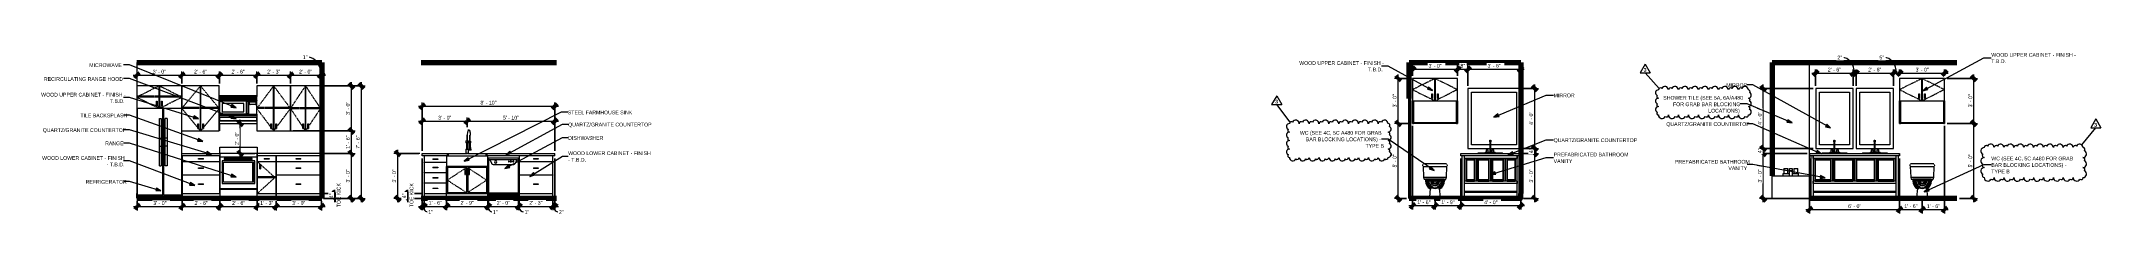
# Model space of a CAD drawing. Header units: inches. Extents: x -3862 to -1699, y -13 to 10420.
# Drawn here: x -3346 to -1699, y -13 to 116 of the extents above.
import ezdxf

# ---------------------------------------------------------------- set-up
doc = ezdxf.new("R2010")
doc.units = ezdxf.units.IN
doc.header["$MEASUREMENT"] = 0
doc.linetypes.add('Center', pattern=[1.25, 0.25, -0.1875, 0.625, -0.1875])
doc.linetypes.add('Dash', pattern=[0.25, 0.125, -0.125])
for name, color, linetype, lineweight in [('0-5', 130, 'Continuous', 5), ('A-ANNO-DIMS', 211, 'Continuous', 9), ('A-ANNO-DIMS-32', 211, 'Continuous', 9), ('A-ANNO-NOTE', 131, 'Continuous', 9), ('A-DOOR-3', 31, 'Continuous', 9), ('A-DOOR-4', 31, 'Continuous', 30), ('A-DOOR-FRAM', 31, 'Continuous', 9), ('A-DOOR-FRAM-3', 31, 'Continuous', 30), ('A-FLOR-2', 7, 'Continuous', 70), ('A-FLOR-MCUT-1', 250, 'Continuous', 18), ('A-WALL', 113, 'Continuous', 18), ('A-WALL-1', 7, 'Continuous', 70), ('A-WALL-2', 250, 'Continuous', 18), ('A-WALL-3', 113, 'Continuous', 70), ('A-WALL-4', 113, 'Continuous', 9), ('G-ANNO-REVC', 71, 'Continuous', 20), ('G-ANNO-REVC-IDEN', 71, 'Continuous', 20), ('G-ANNO-REVC-IDEN-1', 71, 'Continuous', 9), ('G-ANNO-TEXT', 231, 'Continuous', 9), ('P-SANR-FIXT', 6, 'Continuous', 9), ('Q-CASE', 31, 'Continuous', 9), ('Q-CASE-2', 31, 'Center', 9), ('Q-CASE-HDLN', 31, 'Dash', 9), ('Q-SPCQ', 91, 'Continuous', 9)]:
    doc.layers.add(name, color=color, linetype=linetype, lineweight=lineweight)
doc.styles.add('Century Gothic', font='ufonts.com_century-gothic.ttf', dxfattribs={"height": 3})
doc.styles.add('Century Gothic_B', font='GOTHICB.TTF', dxfattribs={"height": 3})
doc.dimstyles.new('OD_1__HACK', dxfattribs={"dimscale": 12, "dimtxt": 3.132505, "dimasz": 0.333333, "dimexe": 0.25, "dimexo": 0.166667, "dimgap": 0.041667, "dimtad": 1, "dimdec": 0, "dimzin": 3, "dimdsep": 46, "dimlunit": 4, "dimtxsty": 'Century Gothic', "dimblk1": 'OBLIQUE', "dimblk2": 'OBLIQUE', "dimsah": 1, "dimcen": 0.09, "dimdle": 0.25, "dimazin": 0, "dimtfac": 1, "dimtdec": 4, "dimtix": 1, "dimtmove": 0, "dimatfit": 3, "dimfxl": 1, "dimtvp": 1, "dimtfill": 1, "dimfrac": 2, "dimtolj": 1, "dimtzin": 0, "dimarcsym": 2})
doc.dimstyles.new('OD_1__HACK_1', dxfattribs={"dimscale": 12, "dimtxt": 3.132505, "dimasz": 0.333333, "dimexe": 0.25, "dimexo": 0.166667, "dimgap": 0.041667, "dimtad": 1, "dimdec": 0, "dimzin": 3, "dimdsep": 46, "dimlunit": 4, "dimtxsty": 'Century Gothic', "dimblk1": 'OBLIQUE', "dimblk2": 'OBLIQUE', "dimsah": 1, "dimcen": 0.09, "dimdle": 0.25, "dimazin": 0, "dimtfac": 1, "dimtdec": 4, "dimtix": 1, "dimtmove": 1, "dimatfit": 3, "dimfxl": 1, "dimtvp": 1, "dimtfill": 1, "dimfrac": 2, "dimtolj": 1, "dimtzin": 0, "dimarcsym": 2})
doc.dimstyles.new('OD_1__HACK_2', dxfattribs={"dimscale": 12, "dimtxt": 3.132505, "dimasz": 0.333333, "dimexe": 0.25, "dimexo": 0.166667, "dimgap": 0.041667, "dimtad": 1, "dimdec": 0, "dimzin": 3, "dimdsep": 46, "dimlunit": 4, "dimtxsty": 'Century Gothic', "dimblk1": 'OBLIQUE', "dimblk2": 'OBLIQUE', "dimsah": 1, "dimcen": 0.09, "dimdle": 0.25, "dimazin": 0, "dimtfac": 1, "dimtdec": 4, "dimtix": 1, "dimtmove": 0, "dimatfit": 3, "dimfxl": 1, "dimtvp": 1, "dimtfill": 1, "dimfrac": 2, "dimtolj": 1, "dimtzin": 0, "dimarcsym": 2})
doc.dimstyles.new('OD_1__HACK_2_1', dxfattribs={"dimscale": 12, "dimtxt": 3.132505, "dimasz": 0.333333, "dimexe": 0.25, "dimexo": 0.166667, "dimgap": 0.041667, "dimtad": 1, "dimdec": 0, "dimzin": 3, "dimdsep": 46, "dimlunit": 4, "dimtxsty": 'Century Gothic', "dimblk1": 'OBLIQUE', "dimblk2": 'OBLIQUE', "dimsah": 1, "dimcen": 0.09, "dimdle": 0.25, "dimazin": 0, "dimtfac": 1, "dimtdec": 4, "dimtix": 1, "dimtmove": 1, "dimatfit": 3, "dimfxl": 1, "dimtvp": 1, "dimtfill": 1, "dimfrac": 2, "dimtolj": 1, "dimtzin": 0, "dimarcsym": 2})

msp = doc.modelspace()

# ---------------------------------------------------------------- texts
at = {"layer": 'G-ANNO-REVC-IDEN-1', "char_height": 3, "width": 2.929, "attachment_point": 1, "style": 'Century Gothic_B'}
for insert in [(-2064.2, 104.3), (-2358.9, 79), (-1703.8, 60.4)]:
    msp.add_mtext('\\fCentury Gothic|b1|i0|c0|p34|;3', dxfattribs=dict(at, insert=insert))
at = {"layer": 'G-ANNO-TEXT', "char_height": 3, "attachment_point": 1, "style": 'Century Gothic'}
for s, insert, width in [('WOOD UPPER CABINET - FINISH -', (-1786.1, 116.3), 79.891), ('MICROWAVE', (-3307.6, 108.1), 33.229), ('WOOD UPPER CABINET - FINISH -', (-2339.7, 109.8), 79.891), ('T.B.D.', (-1786.1, 111.2), 13.231), ('WOOD UPPER CABINET - FINISH -', (-3346.1, 84.5), 79.891), ('RECIRCULATING RANGE HOOD', (-3343.9, 97), 77.265), ('MIRROR', (-2136.2, 83.9), 20.2), ('MIRROR', (-1998.1, 92.1), 20.2), ('TILE BACKSPLASH', (-3314.7, 67.9), 41.814), ('T.B.D.', (-3291.1, 79.4), 13.231), ('SHOWER TILE (SEE 5A, 6A/A480', (-2048.5, 82), 74.538), ('FOR GRAB BAR BLOCKING', (-2040.7, 76.8), 65.044), ('LOCATIONS)', (-2012.6, 71.7), 31.007), ('QUARTZ/GRANITE COUNTERTOP', (-3344.8, 56.2), 78.376), ('WC (SEE 4C, 5C A480 FOR GRAB', (-2339.2, 54), 79.285), ('WOOD LOWER CABINET - FINISH', (-3345.3, 33.9), 78.982), ('RANGE', (-3294.9, 45.6), 17.877), ('BAR BLOCKING LOCATIONS) -', (-2334.4, 48.8), 73.427), ('QUARTZ/GRANITE COUNTERTOP', (-2136.2, 48.1), 78.376), ('PREFABRICATED BATHROOM', (-2136.2, 36.6), 70.094), ('WC (SEE 4C, 5C A480 FOR GRAB', (-1786.1, 33.5), 79.285), ('- T.B.D.', (-3293.7, 28.7), 16.362), ('VANITY', (-2136.2, 31.4), 18.18), ('VANITY', (-1996.4, 25.7), 18.18), ('TYPE B', (-1786.1, 23.1), 15.554), ('BAR BLOCKING LOCATIONS) -', (-1786.1, 28.3), 73.427), ('REFRIGERATOR', (-3310.5, 14.8), 36.764)]:
    msp.add_mtext(s, dxfattribs=dict(at, insert=insert, width=width))

# ---------------------------------------------------------------- blocks, each defined once
blk = doc.blocks.new('CTR - 1st Phase - Shell_rvt-2-1ST FLOOR - 2BD D - ADA TYPE B - KITCHEN BACK WALL')
at = {"layer": 'A-FLOR-2'}
for p, q in [((-10165.8, 108.7), (-10017.7, 108.7)), ((-10017.7, 0), (-10165.8, 0))]:
    blk.add_line(p, q, dxfattribs=at)
at = {"layer": 'A-FLOR-MCUT-1'}
blk.add_line((-10017.7, 108.7), (-10017.7, 108.8), dxfattribs=at)
at = {"layer": 'A-WALL-1'}
blk.add_line((-10017.7, 108.7), (-10017.7, 0), dxfattribs=at)
at = {"layer": 'A-WALL-2'}
blk.add_line((-10017.7, 108.8), (-10017.7, 108.7), dxfattribs=at)
blk = doc.blocks.new('Basic Wall _ INT - W4BØF - _5_8 GYP - 2X4 WOOD_BATT_ - 5_8 GYP_ - ___-2683473-1ST FLOOR - 2BD D - ADA TYPE B - KITCHEN BACK WALL')
at = {"layer": 'A-WALL'}
for p, q in [((-10165.8, 0.1), (-10165.6, 0.1)), ((-10165.4, 4), (-10165.7, 4)), ((-10129.4, 4), (-10129.7, 4)), ((-10129.7, 0.1), (-10129.4, 0.1))]:
    blk.add_line(p, q, dxfattribs=at)
blk = doc.blocks.new('Refrigerator_-_Side-by-Side_6047 - 36_ X 30_-1372843-1ST FLOOR - 2BD D - ADA TYPE B - KITCHEN BACK WALL')
at = {"layer": 'Q-SPCQ'}
for p, q in [((-10165.4, 72), (-10165.4, 2.9)), ((-10144.9, 72), (-10165.4, 72)), ((-10144.4, 72), (-10144.9, 72)), ((-10144.9, 2.9), (-10144.9, 72)), ((-10144.4, 72), (-10144.4, 2.9)), ((-10129.7, 72), (-10144.4, 72)), ((-10129.7, 2.9), (-10129.7, 72)), ((-10147.7, 48.3), (-10147.7, 64)), ((-10147.7, 64), (-10146.2, 64)), ((-10146.2, 64), (-10146.2, 48.3)), ((-10143.2, 48.3), (-10143.2, 64)), ((-10141.6, 64), (-10143.2, 64)), ((-10141.6, 64), (-10141.6, 48.3)), ((-10147.7, 41.9), (-10147.7, 48.3)), ((-10147.7, 48.3), (-10146.2, 48.3)), ((-10147.7, 26.2), (-10147.7, 41.9)), ((-10147.7, 41.9), (-10146.2, 41.9)), ((-10146.2, 48.3), (-10146.2, 41.9)), ((-10146.2, 41.9), (-10146.2, 26.2)), ((-10143.2, 41.9), (-10143.2, 48.3)), ((-10141.6, 48.3), (-10143.2, 48.3)), ((-10143.2, 26.2), (-10143.2, 41.9)), ((-10141.6, 41.9), (-10143.2, 41.9)), ((-10141.6, 48.3), (-10141.6, 41.9)), ((-10141.6, 41.9), (-10141.6, 26.2)), ((-10147.7, 26.2), (-10146.2, 26.2)), ((-10141.6, 26.2), (-10143.2, 26.2)), ((-10165.4, 0.4), (-10165.4, 2.9)), ((-10165.4, 2.9), (-10144.9, 2.9)), ((-10165.4, 0.4), (-10129.7, 0.4)), ((-10165.4, 0), (-10165.4, 0.4)), ((-10144.4, 2.9), (-10144.9, 2.9)), ((-10144.4, 2.9), (-10129.7, 2.9)), ((-10129.7, 2.9), (-10129.7, 0.4)), ((-10129.7, 0.4), (-10129.7, 0))]:
    blk.add_line(p, q, dxfattribs=at)
blk = doc.blocks.new('Basic Wall _ INT - W4BØF - _5_8 GYP - 2X4 WOOD_BATT_ - 5_8 GYP_ - ___-2683498-1ST FLOOR - 2BD D - ADA TYPE B - KITCHEN BACK WALL')
at = {"layer": 'A-WALL'}
for p, q in [((-10165.8, 4), (-10165.8, 0.6)), ((-10165.7, 4), (-10165.8, 4)), ((-10165.7, 0.6), (-10165.7, 3.9)), ((-10165.4, 0), (-10165.4, 0))]:
    blk.add_line(p, q, dxfattribs=at)
for centre, radius, start, end in [((-10165.1, 0.6), 0.702, 180, 240), ((-10165.7, 3.9), 0.0822, 0, 90), ((-10165.1, 0.6), 0.577, 180, 234.2841)]:
    blk.add_arc(centre, radius, start, end, dxfattribs=at)
blk = doc.blocks.new('Single Door 1 Drawer 211 - 211 Base Cabinet Single Door1 Drawer 15_-2709781-1ST FLOOR - 2BD D - ADA TYPE B - KITCHEN BACK WALL')
at = {"layer": 'Q-CASE'}
for p, q in [((-10069.4, 34), (-10069.4, 29.5)), ((-10054.4, 34), (-10069.4, 34)), ((-10054.4, 29.5), (-10054.4, 34)), ((-10069.4, 29.5), (-10054.4, 29.5)), ((-10069.4, 29.3), (-10069.4, 4)), ((-10054.4, 29.3), (-10069.4, 29.3)), ((-10068.7, 29.5), (-10068.7, 29.3)), ((-10067.4, 27.5), (-10066.9, 27.5)), ((-10067.4, 23.8), (-10067.4, 27.5)), ((-10067.4, 23.8), (-10066.9, 23.8)), ((-10066.9, 27.5), (-10066.9, 23.8)), ((-10063.8, 32), (-10060, 32)), ((-10063.8, 32), (-10063.8, 31.5)), ((-10060, 31.5), (-10063.8, 31.5)), ((-10060, 32), (-10060, 31.5)), ((-10055.2, 29.3), (-10055.2, 29.5)), ((-10054.4, 29.5), (-10054.4, 29.4)), ((-10054.4, 4), (-10054.4, 29.3)), ((-10069.4, 4), (-10054.4, 4)), ((-10054.4, 0), (-10054.4, 4))]:
    blk.add_line(p, q, dxfattribs=at)
at = {"layer": 'Q-CASE-2'}
for p, q in [((-10069.4, 29.5), (-10055.2, 16.8)), ((-10055.2, 16.8), (-10069.4, 4)), ((-10068.7, 17.5), (-10055.2, 17.5)), ((-10068.7, 16.8), (-10055.2, 16.8))]:
    blk.add_line(p, q, dxfattribs=at)
blk = doc.blocks.new('300 Series Wall Hung Cabinet_302 - 18_ x 36_-2359323-1ST FLOOR - 2BD D - ADA TYPE B - KITCHEN BACK WALL')
at = {"layer": 'Q-CASE'}
for p, q in [((-10147.9, 90), (-10165.8, 90)), ((-10147.9, 72), (-10147.9, 90)), ((-10147.9, 90), (-10147.7, 90)), ((-10147.7, 89.3), (-10147.9, 89.3)), ((-10129.8, 90), (-10147.7, 90)), ((-10147.7, 90), (-10147.7, 72)), ((-10129.8, 72), (-10129.8, 90)), ((-10165.8, 72), (-10165.4, 72)), ((-10150, 77.7), (-10149.5, 77.7)), ((-10150, 74), (-10150, 77.7)), ((-10150, 74), (-10149.5, 74)), ((-10149.5, 77.7), (-10149.5, 74)), ((-10147.9, 72.8), (-10147.7, 72.8)), ((-10146, 77.7), (-10145.5, 77.7)), ((-10146, 74), (-10146, 77.7)), ((-10146, 74), (-10145.5, 74)), ((-10145.5, 77.7), (-10145.5, 74))]:
    blk.add_line(p, q, dxfattribs=at)
at = {"layer": 'Q-CASE-2'}
for p, q in [((-10147.8, 90), (-10165.8, 81)), ((-10129.8, 81), (-10147.8, 90)), ((-10165.8, 81), (-10147.8, 72)), ((-10130.5, 81.8), (-10165, 81.8)), ((-10130.5, 81), (-10165, 81)), ((-10147.8, 72), (-10129.8, 81))]:
    blk.add_line(p, q, dxfattribs=at)
blk = doc.blocks.new('300 Series Wall Hung Cabinet_302 - 24_ X 36_-2573584-1ST FLOOR - 2BD D - ADA TYPE B - KITCHEN BACK WALL')
at = {"layer": 'Q-CASE'}
for p, q in [((-10042.8, 90), (-10042.8, 54)), ((-10030.9, 90), (-10042.8, 90)), ((-10030.9, 54), (-10030.9, 90)), ((-10030.9, 90), (-10030.7, 90)), ((-10030.7, 89.3), (-10030.9, 89.3)), ((-10030.7, 90), (-10030.7, 54)), ((-10018.8, 90), (-10030.7, 90)), ((-10018.8, 54), (-10018.8, 90)), ((-10042.8, 54), (-10030.9, 54)), ((-10033, 59.7), (-10032.5, 59.7)), ((-10033, 56), (-10033, 59.7)), ((-10033, 56), (-10032.5, 56)), ((-10032.5, 59.7), (-10032.5, 56)), ((-10030.9, 54.8), (-10030.7, 54.8)), ((-10030.7, 54), (-10030.9, 54)), ((-10030.7, 54), (-10018.8, 54)), ((-10029, 59.7), (-10028.5, 59.7)), ((-10029, 56), (-10029, 59.7)), ((-10029, 56), (-10028.5, 56)), ((-10028.5, 59.7), (-10028.5, 56))]:
    blk.add_line(p, q, dxfattribs=at)
at = {"layer": 'Q-CASE-2'}
for p, q in [((-10042.8, 72), (-10030.8, 90)), ((-10030.8, 90), (-10018.8, 72)), ((-10030.8, 54), (-10042.8, 72)), ((-10042, 72.8), (-10019.5, 72.8)), ((-10042, 72), (-10019.5, 72)), ((-10018.8, 72), (-10030.8, 54))]:
    blk.add_line(p, q, dxfattribs=at)
blk = doc.blocks.new('Base Cabinet 3 Drawer 230 - Base Cabinet 3 Drawer 230 36_-2567957-1ST FLOOR - 2BD D - ADA TYPE B - KITCHEN BACK WALL')
at = {"layer": 'Q-CASE'}
for p, q in [((-10018.4, 34), (-10054.4, 34)), ((-10054.4, 34), (-10054.4, 29.6)), ((-10018.4, 29.6), (-10018.4, 34)), ((-10054.4, 29.6), (-10018.4, 29.6)), ((-10054.4, 29.4), (-10054.4, 29.5)), ((-10018.4, 29.4), (-10054.4, 29.4)), ((-10054.4, 29.4), (-10054.4, 19)), ((-10054.4, 19), (-10018.4, 19)), ((-10018.4, 18.6), (-10054.4, 18.6)), ((-10054.4, 18.6), (-10054.4, 4)), ((-10053.7, 29.6), (-10053.7, 29.4)), ((-10053.7, 19), (-10053.7, 18.6)), ((-10038.3, 32), (-10034.5, 32)), ((-10038.3, 31.5), (-10038.3, 32)), ((-10034.5, 31.5), (-10038.3, 31.5)), ((-10038.3, 24.5), (-10034.5, 24.5)), ((-10038.3, 24), (-10038.3, 24.5)), ((-10034.5, 24), (-10038.3, 24)), ((-10034.5, 31.5), (-10034.5, 32)), ((-10034.5, 24), (-10034.5, 24.5)), ((-10019.2, 29.4), (-10019.2, 29.6)), ((-10019.2, 18.6), (-10019.2, 19)), ((-10018.4, 19), (-10018.4, 29.4)), ((-10018.4, 4), (-10018.4, 18.6)), ((-10054.4, 4), (-10018.4, 4)), ((-10054.4, 4), (-10054.4, 0)), ((-10038.3, 11.8), (-10034.5, 11.8)), ((-10038.3, 11.2), (-10038.3, 11.8)), ((-10034.5, 11.2), (-10038.3, 11.2)), ((-10034.5, 11.2), (-10034.5, 11.8))]:
    blk.add_line(p, q, dxfattribs=at)
blk = doc.blocks.new('Base Cabinet 3 Drawer 230 - Base Cabinet 3 Drawer 230 30_-2571672-1ST FLOOR - 2BD D - ADA TYPE B - KITCHEN BACK WALL')
at = {"layer": 'Q-CASE'}
for p, q in [((-10099.4, 34), (-10129.4, 34)), ((-10129.4, 34), (-10129.4, 29.6)), ((-10099.4, 29.6), (-10099.4, 34)), ((-10129.4, 29.6), (-10099.4, 29.6)), ((-10129.4, 29.4), (-10129.4, 29.6)), ((-10099.4, 29.4), (-10129.4, 29.4)), ((-10129.4, 29.4), (-10129.4, 19)), ((-10129.4, 19), (-10099.4, 19)), ((-10129.4, 18.6), (-10129.4, 19)), ((-10099.4, 18.6), (-10129.4, 18.6)), ((-10129.4, 18.6), (-10129.4, 4)), ((-10128.7, 29.6), (-10128.7, 29.4)), ((-10128.7, 19), (-10128.7, 18.6)), ((-10116.3, 32), (-10112.5, 32)), ((-10116.3, 31.5), (-10116.3, 32)), ((-10112.5, 31.5), (-10116.3, 31.5)), ((-10116.3, 24.5), (-10112.5, 24.5)), ((-10116.3, 24), (-10116.3, 24.5)), ((-10112.5, 24), (-10116.3, 24)), ((-10112.5, 31.5), (-10112.5, 32)), ((-10112.5, 24), (-10112.5, 24.5)), ((-10100.2, 29.4), (-10100.2, 29.6)), ((-10100.2, 18.6), (-10100.2, 19)), ((-10099.4, 19), (-10099.4, 29.4)), ((-10099.4, 4), (-10099.4, 18.6)), ((-10129.4, 4), (-10099.4, 4)), ((-10129.4, 4), (-10129.4, 0)), ((-10116.3, 11.8), (-10112.5, 11.8)), ((-10116.3, 11.2), (-10116.3, 11.8)), ((-10112.5, 11.2), (-10116.3, 11.2)), ((-10112.5, 11.2), (-10112.5, 11.8))]:
    blk.add_line(p, q, dxfattribs=at)
blk = doc.blocks.new('300 Series Wall Hung Cabinet_302 - 27_ X 36_-2605031-1ST FLOOR - 2BD D - ADA TYPE B - KITCHEN BACK WALL')
at = {"layer": 'Q-CASE'}
for p, q in [((-10056.4, 90), (-10069.8, 90)), ((-10069.8, 90), (-10069.8, 82.3)), ((-10056.4, 54), (-10056.4, 90)), ((-10056.4, 90), (-10056.2, 90)), ((-10056.2, 89.3), (-10056.4, 89.3)), ((-10042.8, 90), (-10056.2, 90)), ((-10056.2, 90), (-10056.2, 54)), ((-10042.8, 54), (-10042.8, 90)), ((-10069.8, 66.1), (-10069.8, 64.5)), ((-10069.8, 60), (-10069.8, 54)), ((-10069.8, 54), (-10056.4, 54)), ((-10058.5, 59.7), (-10058, 59.7)), ((-10058.5, 56), (-10058.5, 59.7)), ((-10058.5, 56), (-10058, 56)), ((-10058, 59.7), (-10058, 56)), ((-10056.4, 54.8), (-10056.2, 54.8)), ((-10056.2, 54), (-10056.4, 54)), ((-10056.2, 54), (-10042.8, 54)), ((-10054.5, 59.7), (-10054, 59.7)), ((-10054.5, 56), (-10054.5, 59.7)), ((-10054.5, 56), (-10054, 56)), ((-10054, 59.7), (-10054, 56))]:
    blk.add_line(p, q, dxfattribs=at)
at = {"layer": 'Q-CASE-2'}
for p, q in [((-10056.3, 90), (-10069.8, 72)), ((-10042.8, 72), (-10056.3, 90)), ((-10069.8, 72), (-10056.3, 54)), ((-10043.5, 72.8), (-10069, 72.8)), ((-10043.5, 72), (-10069, 72)), ((-10056.3, 54), (-10042.8, 72))]:
    blk.add_line(p, q, dxfattribs=at)
blk = doc.blocks.new('300 Series Wall Hung Cabinet_302 - 30_ X 36_-2573882-1ST FLOOR - 2BD D - ADA TYPE B - KITCHEN BACK WALL')
at = {"layer": 'Q-CASE'}
for p, q in [((-10114.9, 90), (-10129.8, 90)), ((-10129.8, 90), (-10129.8, 72)), ((-10114.9, 54), (-10114.9, 90)), ((-10114.9, 90), (-10114.7, 90)), ((-10114.7, 89.3), (-10114.9, 89.3)), ((-10099.8, 90), (-10114.7, 90)), ((-10114.7, 90), (-10114.7, 54)), ((-10099.8, 54), (-10099.8, 90)), ((-10129.7, 54), (-10114.9, 54)), ((-10117, 59.7), (-10116.5, 59.7)), ((-10117, 56), (-10117, 59.7)), ((-10117, 56), (-10116.5, 56)), ((-10116.5, 59.7), (-10116.5, 56)), ((-10114.9, 54.8), (-10114.7, 54.8)), ((-10114.7, 54), (-10114.9, 54)), ((-10114.7, 54), (-10099.8, 54)), ((-10113, 59.7), (-10112.5, 59.7)), ((-10113, 56), (-10113, 59.7)), ((-10113, 56), (-10112.5, 56)), ((-10112.5, 59.7), (-10112.5, 56))]:
    blk.add_line(p, q, dxfattribs=at)
at = {"layer": 'Q-CASE-2'}
for p, q in [((-10114.8, 90), (-10129.8, 72)), ((-10099.8, 72), (-10114.8, 90)), ((-10129.7, 71.9), (-10114.8, 54)), ((-10100.5, 72.8), (-10129, 72.8)), ((-10100.5, 72), (-10129, 72)), ((-10114.8, 54), (-10099.8, 72))]:
    blk.add_line(p, q, dxfattribs=at)
blk = doc.blocks.new('30quot_MicrowaveVent_11166 - 70cm miele oven-2322118-1ST FLOOR - 2BD D - ADA TYPE B - KITCHEN BACK WALL')
at = {"layer": 'Q-CASE'}
for p, q in [((-10099.7, 81.5), (-10099.7, 82.3)), ((-10099.7, 82.3), (-10069.8, 82.3)), ((-10099.6, 81.5), (-10099.7, 81.5)), ((-10099.7, 81.5), (-10099.7, 78.3)), ((-10099.7, 78.3), (-10069.8, 78.3)), ((-10099.7, 78.2), (-10099.7, 78.3)), ((-10076.3, 78.2), (-10099.7, 78.2)), ((-10099.7, 78.2), (-10099.7, 67.3)), ((-10099.7, 67.3), (-10076.3, 67.3)), ((-10099.7, 66), (-10099.7, 67.3)), ((-10069.8, 66), (-10099.7, 66)), ((-10099.6, 81.1), (-10099.6, 81.5)), ((-10069.9, 81.5), (-10099.6, 81.5)), ((-10069.9, 81.1), (-10099.6, 81.1)), ((-10099.6, 80.3), (-10099.6, 80.7)), ((-10099.6, 80.7), (-10069.9, 80.7)), ((-10069.9, 80.3), (-10099.6, 80.3)), ((-10099.6, 79.5), (-10099.6, 79.9)), ((-10099.6, 79.9), (-10069.9, 79.9)), ((-10069.9, 79.5), (-10099.6, 79.5)), ((-10099.6, 78.7), (-10099.6, 79.1)), ((-10099.6, 79.1), (-10069.9, 79.1)), ((-10069.9, 78.7), (-10099.6, 78.7)), ((-10099.5, 67.5), (-10099.5, 78)), ((-10099.5, 78), (-10078.2, 78)), ((-10078.2, 67.5), (-10099.5, 67.5)), ((-10080.1, 76), (-10097.5, 76)), ((-10097.5, 76), (-10097.5, 69.4)), ((-10080.1, 76), (-10097.5, 76)), ((-10097.5, 76), (-10097.5, 69.4)), ((-10097.5, 69.4), (-10080.1, 69.4)), ((-10097.5, 69.4), (-10080.1, 69.4)), ((-10080.1, 69.4), (-10080.1, 76)), ((-10080.1, 69.4), (-10080.1, 76)), ((-10078.2, 78), (-10078.2, 67.5)), ((-10077.8, 67.9), (-10077.8, 77.5)), ((-10076.6, 77.5), (-10077.8, 77.5)), ((-10077.8, 67.9), (-10076.6, 67.9)), ((-10076.6, 77.5), (-10076.6, 67.9)), ((-10076.3, 67.3), (-10076.3, 78.2)), ((-10069.8, 78.2), (-10076.3, 78.2)), ((-10076.3, 78.2), (-10076.3, 67.3)), ((-10076.3, 67.3), (-10069.8, 67.3)), ((-10075.5, 75.5), (-10075.5, 76.9)), ((-10075.1, 77.3), (-10071, 77.3)), ((-10071, 75.2), (-10075.1, 75.2)), ((-10070.6, 76.9), (-10070.6, 75.5)), ((-10069.8, 81.5), (-10069.9, 81.5)), ((-10069.9, 81.5), (-10069.9, 81.1)), ((-10069.9, 80.7), (-10069.9, 80.3)), ((-10069.9, 79.9), (-10069.9, 79.5)), ((-10069.9, 79.1), (-10069.9, 78.7)), ((-10069.8, 82.3), (-10069.8, 81.5)), ((-10069.8, 78.3), (-10069.8, 81.5)), ((-10069.8, 78.3), (-10069.8, 78.2)), ((-10069.8, 67.3), (-10069.8, 78.2)), ((-10069.8, 67.3), (-10069.8, 66.1))]:
    blk.add_line(p, q, dxfattribs=at)
for centre, start, end in [((-10075.1, 76.9), 90, 180), ((-10075.1, 75.5), 180, 270), ((-10071, 76.9), 0, 90), ((-10071, 75.5), 270, 0)]:
    blk.add_arc(centre, 0.394, start, end, dxfattribs=at)
blk = doc.blocks.new('Cabinet Filler28 - Cabinet Filler-2765993-1ST FLOOR - 2BD D - ADA TYPE B - KITCHEN BACK WALL')
at = {"layer": 'A-WALL'}
for p, q in [((-10018.8, 90), (-10017.7, 90)), ((-10018.8, 90), (-10018.8, 54)), ((-10017.7, 54), (-10018.8, 54))]:
    blk.add_line(p, q, dxfattribs=at)
blk = doc.blocks.new('Cabinet Filler29 - Cabinet Filler-2766051-1ST FLOOR - 2BD D - ADA TYPE B - KITCHEN BACK WALL')
at = {"layer": 'A-WALL'}
for q in [(-10017.7, 34), (-10018.4, 0)]:
    blk.add_line((-10018.4, 34), q, dxfattribs=at)
blk = doc.blocks.new('Range_Hood_386 - 30_ Wide-2906193-1ST FLOOR - 2BD D - ADA TYPE B - KITCHEN BACK WALL')
at = {"layer": 'Q-SPCQ'}
for p, q in [((-10099.7, 65), (-10099.7, 66)), ((-10099.7, 62), (-10099.7, 65)), ((-10099.7, 65), (-10099.4, 65)), ((-10099.7, 60), (-10099.7, 62)), ((-10099.7, 62), (-10069.7, 62)), ((-10099.7, 60), (-10069.7, 60)), ((-10099.4, 65), (-10069.9, 65)), ((-10099.4, 62.1), (-10099.4, 65)), ((-10069.9, 62.1), (-10099.4, 62.1)), ((-10069.9, 65), (-10069.8, 65)), ((-10069.9, 65), (-10069.9, 62.1)), ((-10069.7, 64.5), (-10069.7, 62)), ((-10069.7, 62), (-10069.7, 60))]:
    blk.add_line(p, q, dxfattribs=at)
blk = doc.blocks.new('CTR - 1st Phase - Shell_rvt-3-1ST FLOOR - 2BD D - ADA TYPE B - KITCHEN ISLAND')
at = {"layer": 'A-FLOR-2'}
for p, q in [((10052.9, 108.7), (10161, 108.7)), ((10161, 0), (10052.9, 0))]:
    blk.add_line(p, q, dxfattribs=at)
blk = doc.blocks.new('Stainless Steel Farmhous Kitchen Sink - Stainless Steel Farmhous Kitchen Sink-2443921-1ST FLOOR - 2BD D - ADA TYPE B - KITCHEN ISLAND')
at = {"layer": 'P-SANR-FIXT'}
for p, q in [((10073.1, 34), (10106.1, 34)), ((10073.1, 34), (10073.1, 25.5)), ((10106.1, 25.5), (10106.1, 34)), ((10106.1, 25.5), (10073.1, 25.5))]:
    blk.add_line(p, q, dxfattribs=at)
blk = doc.blocks.new('Dishwasher_15404 - 34_ counter-547918-1ST FLOOR - 2BD D - ADA TYPE B - KITCHEN ISLAND')
at = {"layer": 'Q-SPCQ'}
for p, q in [((10106.6, 32.5), (10106.6, 30.8)), ((10106.6, 32.5), (10106.8, 32.5)), ((10106.8, 30.8), (10106.6, 30.8)), ((10106.6, 30.8), (10106.6, 4.3)), ((10106.6, 30.8), (10106.8, 30.8)), ((10106.8, 32.5), (10129.5, 32.5)), ((10107.7, 30.8), (10106.8, 30.8)), ((10106.8, 30.8), (10107.7, 30.8)), ((10129.5, 30.8), (10107.7, 30.8)), ((10107.7, 30.8), (10109.2, 28.1)), ((10110.4, 27.3), (10126.8, 27.3)), ((10123.3, 29.9), (10122.7, 29.9)), ((10122.7, 29.9), (10122.7, 29.3)), ((10122.7, 29.3), (10123.3, 29.3)), ((10123.3, 29.3), (10123.3, 29.9)), ((10124.5, 29.9), (10123.9, 29.9)), ((10123.9, 29.9), (10123.9, 29.3)), ((10123.9, 29.3), (10124.5, 29.3)), ((10124.5, 29.3), (10124.5, 29.9)), ((10125.7, 29.9), (10125.1, 29.9)), ((10125.1, 29.9), (10125.1, 29.3)), ((10125.1, 29.3), (10125.7, 29.3)), ((10125.7, 29.3), (10125.7, 29.9)), ((10126.9, 29.9), (10126.3, 29.9)), ((10126.3, 29.9), (10126.3, 29.3)), ((10126.3, 29.3), (10126.9, 29.3)), ((10126.9, 29.3), (10126.9, 29.9)), ((10128, 28.1), (10129.5, 30.8)), ((10129.5, 32.5), (10130.6, 32.5)), ((10129.5, 30.8), (10129.5, 30.8)), ((10129.5, 30.8), (10130.4, 30.8)), ((10130.4, 30.8), (10130.6, 30.8)), ((10130.6, 30.8), (10130.6, 32.5)), ((10130.6, 4.3), (10130.6, 30.8)), ((10106.8, 4.3), (10106.6, 4.3)), ((10106.6, 3.9), (10106.6, 4.3)), ((10130.6, 3.9), (10106.6, 3.9)), ((10106.6, 3.9), (10106.6, 0)), ((10130.4, 4.3), (10106.8, 4.3)), ((10107, 3.4), (10107, 3.6)), ((10107, 3.6), (10108.2, 3.6)), ((10108.2, 3.4), (10107, 3.4)), ((10107, 3), (10107, 3.2)), ((10107, 3.2), (10108.2, 3.2)), ((10108.2, 3), (10107, 3)), ((10107, 2.6), (10107, 2.8)), ((10107, 2.8), (10108.2, 2.8)), ((10108.2, 2.6), (10107, 2.6)), ((10107, 2.2), (10107, 2.4)), ((10107, 2.4), (10108.2, 2.4)), ((10108.2, 2.2), (10107, 2.2)), ((10107, 1.8), (10107, 2)), ((10107, 2), (10108.2, 2)), ((10108.2, 1.8), (10107, 1.8)), ((10107, 1.4), (10107, 1.6)), ((10107, 1.6), (10108.2, 1.6)), ((10108.2, 1.4), (10107, 1.4)), ((10107, 1), (10107, 1.2)), ((10107, 1.2), (10108.2, 1.2)), ((10108.2, 1), (10107, 1)), ((10107, 0.6), (10107, 0.8)), ((10107, 0.8), (10108.2, 0.8)), ((10108.2, 0.6), (10107, 0.6)), ((10108.2, 3.9), (10129, 3.9)), ((10108.2, 3.6), (10129, 3.6)), ((10129, 3.4), (10108.2, 3.4)), ((10108.2, 3.2), (10129, 3.2)), ((10129, 3), (10108.2, 3)), ((10108.2, 2.8), (10129, 2.8)), ((10129, 2.6), (10108.2, 2.6)), ((10108.2, 2.4), (10129, 2.4)), ((10129, 2.2), (10108.2, 2.2)), ((10108.2, 2), (10129, 2)), ((10129, 1.8), (10108.2, 1.8)), ((10108.2, 1.6), (10129, 1.6)), ((10129, 1.4), (10108.2, 1.4)), ((10108.2, 1.2), (10129, 1.2)), ((10129, 1), (10108.2, 1)), ((10108.2, 0.8), (10129, 0.8)), ((10129, 0.6), (10108.2, 0.6)), ((10129, 3.6), (10130.2, 3.6)), ((10130.2, 3.4), (10129, 3.4)), ((10129, 3.2), (10130.2, 3.2)), ((10130.2, 3), (10129, 3)), ((10129, 2.8), (10130.2, 2.8)), ((10130.2, 2.6), (10129, 2.6)), ((10129, 2.4), (10130.2, 2.4)), ((10130.2, 2.2), (10129, 2.2)), ((10129, 2), (10130.2, 2)), ((10130.2, 1.8), (10129, 1.8)), ((10129, 1.6), (10130.2, 1.6)), ((10130.2, 1.4), (10129, 1.4)), ((10129, 1.2), (10130.2, 1.2)), ((10130.2, 1), (10129, 1)), ((10129, 0.8), (10130.2, 0.8)), ((10130.2, 0.6), (10129, 0.6)), ((10130.2, 3.6), (10130.2, 3.4)), ((10130.2, 3.2), (10130.2, 3)), ((10130.2, 2.8), (10130.2, 2.6)), ((10130.2, 2.4), (10130.2, 2.2)), ((10130.2, 2), (10130.2, 1.8)), ((10130.2, 1.6), (10130.2, 1.4)), ((10130.2, 1.2), (10130.2, 1)), ((10130.2, 0.8), (10130.2, 0.6)), ((10130.6, 4.3), (10130.4, 4.3)), ((10130.6, 3.9), (10130.6, 4.3)), ((10130.6, 0), (10130.6, 3.9))]:
    blk.add_line(p, q, dxfattribs=at)
for centre, radius, start, end in [((10110.4, 28.7), 1.38, 209, 270), ((10112.4, 29.2), 0.984, 90, 270), ((10112.4, 29.2), 0.984, 270, 90), ((10126.8, 28.7), 1.38, 270, 331)]:
    blk.add_arc(centre, radius, start, end, dxfattribs=at)
blk = doc.blocks.new('Base Cabinet 3 Drawer 230 - Base Cabinet 3 Drawer 230 27_-2602705-1ST FLOOR - 2BD D - ADA TYPE B - KITCHEN ISLAND')
at = {"layer": 'Q-CASE'}
for p, q in [((10131.1, 34), (10131.1, 29.6)), ((10158.1, 34), (10131.1, 34)), ((10158.1, 29.6), (10158.1, 34)), ((10131.1, 29.6), (10158.1, 29.6)), ((10131.1, 29.4), (10131.1, 29.6)), ((10131.1, 29.4), (10131.1, 19)), ((10158.1, 29.4), (10131.1, 29.4)), ((10131.1, 19), (10158.1, 19)), ((10131.1, 18.6), (10131.1, 19)), ((10131.1, 18.6), (10131.1, 4)), ((10158.1, 18.6), (10131.1, 18.6)), ((10131.8, 29.6), (10131.8, 29.4)), ((10131.8, 19), (10131.8, 18.6)), ((10142.7, 32), (10146.5, 32)), ((10142.7, 32), (10142.7, 31.5)), ((10146.5, 31.5), (10142.7, 31.5)), ((10142.7, 24.5), (10146.5, 24.5)), ((10142.7, 24.5), (10142.7, 24)), ((10146.5, 24), (10142.7, 24)), ((10146.5, 32), (10146.5, 31.5)), ((10146.5, 24.5), (10146.5, 24)), ((10157.3, 29.4), (10157.3, 29.6)), ((10157.3, 18.6), (10157.3, 19)), ((10158.1, 29.6), (10158.1, 29.4)), ((10158.1, 19), (10158.1, 29.4)), ((10158.1, 19), (10158.1, 18.6)), ((10158.1, 4), (10158.1, 18.6)), ((10131.1, 4), (10158.1, 4)), ((10131.1, 4), (10131.1, 0)), ((10142.7, 11.8), (10146.5, 11.8)), ((10142.7, 11.8), (10142.7, 11.2)), ((10146.5, 11.2), (10142.7, 11.2)), ((10146.5, 11.8), (10146.5, 11.2)), ((10158.1, 0), (10158.1, 4))]:
    blk.add_line(p, q, dxfattribs=at)
blk = doc.blocks.new('Base Cabinet 4 Drawer 254 - Base Cabinet 4 Drawer 254 18_-2579089-1ST FLOOR - 2BD D - ADA TYPE B - KITCHEN ISLAND')
at = {"layer": 'Q-CASE'}
for p, q in [((10055.1, 34), (10055.1, 29.1)), ((10073.1, 34), (10055.1, 34)), ((10055.1, 29.1), (10073.1, 29.1)), ((10055.1, 28.9), (10055.1, 29.1)), ((10055.1, 28.9), (10055.1, 20.8)), ((10073.1, 28.9), (10055.1, 28.9)), ((10055.1, 20.8), (10073.1, 20.8)), ((10055.1, 20.5), (10055.1, 20.8)), ((10055.1, 20.5), (10055.1, 12.5)), ((10073.1, 20.5), (10055.1, 20.5)), ((10055.8, 29.1), (10055.8, 28.9)), ((10055.8, 20.8), (10055.8, 20.5)), ((10062.2, 31.8), (10066, 31.8)), ((10062.2, 31.8), (10062.2, 31.2)), ((10066, 31.2), (10062.2, 31.2)), ((10062.2, 25.1), (10066, 25.1)), ((10062.2, 25.1), (10062.2, 24.6)), ((10066, 24.6), (10062.2, 24.6)), ((10062.2, 16.8), (10066, 16.8)), ((10062.2, 16.8), (10062.2, 16.2)), ((10066, 31.8), (10066, 31.2)), ((10066, 25.1), (10066, 24.6)), ((10066, 16.8), (10066, 16.2)), ((10072.3, 28.9), (10072.3, 29.1)), ((10072.3, 20.5), (10072.3, 20.8)), ((10073.1, 20.8), (10073.1, 25.5)), ((10073.1, 12.5), (10073.1, 20.5)), ((10055.1, 12.5), (10073.1, 12.5)), ((10055.1, 12.2), (10055.1, 12.5)), ((10055.1, 12.2), (10055.1, 4)), ((10073.1, 12.2), (10055.1, 12.2)), ((10055.1, 4), (10073.1, 4)), ((10055.1, 4), (10055.1, 0)), ((10055.8, 12.5), (10055.8, 12.2)), ((10066, 16.2), (10062.2, 16.2)), ((10062.2, 8.4), (10066, 8.4)), ((10062.2, 8.4), (10062.2, 7.9)), ((10066, 7.9), (10062.2, 7.9)), ((10066, 8.4), (10066, 7.9)), ((10072.3, 12.2), (10072.3, 12.5)), ((10073.1, 4), (10073.1, 12.2)), ((10073.1, 0), (10073.1, 4))]:
    blk.add_line(p, q, dxfattribs=at)
blk = doc.blocks.new('Vanity Cabinet-Double Door - 33_-2164608-1ST FLOOR - 2BD D - ADA TYPE B - KITCHEN ISLAND')
at = {"layer": 'Q-CASE'}
for p, q in [((10073.1, 25.5), (10073.1, 4)), ((10089.2, 24.7), (10073.8, 24.7)), ((10073.8, 24.7), (10073.8, 4.7)), ((10087.7, 23.2), (10087.7, 19.2)), ((10088.2, 23.2), (10087.7, 23.2)), ((10087.7, 19.2), (10088.2, 19.2)), ((10088.2, 19.2), (10088.2, 23.2)), ((10089.2, 4.7), (10089.2, 24.7)), ((10105.3, 24.7), (10090, 24.7)), ((10090, 24.7), (10090, 4.7)), ((10091, 23.2), (10091, 19.2)), ((10091.5, 23.2), (10091, 23.2)), ((10091, 19.2), (10091.5, 19.2)), ((10091.5, 19.2), (10091.5, 23.2)), ((10105.3, 4.7), (10105.3, 24.7)), ((10106.1, 4), (10106.1, 25.5)), ((10073.1, 4), (10106.1, 4)), ((10073.1, 0), (10073.1, 4)), ((10073.8, 4.7), (10089.2, 4.7)), ((10090, 4.7), (10105.3, 4.7)), ((10106.1, 0), (10106.1, 4))]:
    blk.add_line(p, q, dxfattribs=at)
at = {"layer": 'Q-CASE-HDLN'}
for p, q in [((10089.2, 24.7), (10073.8, 14.7)), ((10090, 24.7), (10105.3, 14.7)), ((10073.8, 14.7), (10089.2, 4.7)), ((10105.3, 14.7), (10090, 4.7))]:
    blk.add_line(p, q, dxfattribs=at)
blk = doc.blocks.new('kitchen_faucet_14143 - kitchen_faucet_14143-2439044-1ST FLOOR - 2BD D - ADA TYPE B - KITCHEN ISLAND')
at = {"layer": 'P-SANR-FIXT'}
for p, q in [((10089.3, 50.6), (10089.3, 46)), ((10089.9, 46), (10089.9, 50.6)), ((10090.7, 54.4), (10090.5, 55)), ((10091.4, 50.6), (10091.4, 45.4)), ((10092, 45.8), (10092, 50.6)), ((10088.5, 46), (10088.5, 44.5)), ((10088.5, 46), (10089.6, 46)), ((10089.5, 44.5), (10088.5, 44.5)), ((10088.5, 39.5), (10088.5, 36)), ((10088.5, 39.5), (10089.6, 39.5)), ((10089, 44.5), (10089, 43.2)), ((10089, 43.2), (10089, 41.1)), ((10089, 41.1), (10089, 39.5)), ((10089.1, 41.1), (10089.1, 40.7)), ((10089.6, 36), (10089.3, 36)), ((10089.5, 44.7), (10089.5, 43.7)), ((10089.5, 44.7), (10089.6, 44.7)), ((10089.6, 46), (10090.7, 46)), ((10091.2, 45.4), (10089.6, 45.4)), ((10089.6, 45.1), (10091.2, 45.1)), ((10089.6, 44.7), (10089.7, 44.7)), ((10089.6, 39.5), (10090.7, 39.5)), ((10089.9, 36), (10089.6, 36)), ((10089.7, 43.7), (10089.7, 44.7)), ((10090.7, 44.5), (10089.7, 44.5)), ((10090.1, 40.7), (10090.1, 41.1)), ((10090.2, 43.2), (10090.2, 44.5)), ((10090.2, 41.1), (10090.2, 43.2)), ((10090.2, 39.5), (10090.2, 41.1)), ((10090.7, 45.4), (10090.7, 46)), ((10090.7, 44.5), (10090.7, 45.1)), ((10090.7, 36), (10090.7, 39.5)), ((10090.8, 39.5), (10090.8, 38.6)), ((10090.8, 39.5), (10091.7, 39.5)), ((10091.7, 38.6), (10090.8, 38.6)), ((10091.1, 40.7), (10091.1, 39.5)), ((10091.1, 40.7), (10091.7, 40.7)), ((10091.2, 45.8), (10091.2, 44.7)), ((10091.2, 45.8), (10091.6, 45.8)), ((10091.2, 44.7), (10091.2, 40.7)), ((10091.2, 44.7), (10091.6, 44.7)), ((10091.6, 44.7), (10091.2, 44.7)), ((10091.6, 45.4), (10091.5, 45.4)), ((10091.5, 45.1), (10091.6, 45.1)), ((10091.6, 45.8), (10091.7, 45.8)), ((10091.6, 44.7), (10091.6, 45.8)), ((10092, 45.4), (10091.6, 45.4)), ((10091.6, 44.7), (10092, 44.7)), ((10091.6, 44.6), (10091.6, 44.7)), ((10092, 44.7), (10091.6, 44.7)), ((10091.7, 44.6), (10091.6, 44.6)), ((10091.7, 45.8), (10092, 45.8)), ((10092.2, 44.6), (10091.7, 44.6)), ((10091.7, 40.7), (10091.8, 40.7)), ((10091.7, 39.5), (10092.7, 39.5)), ((10092.7, 38.6), (10091.7, 38.6)), ((10091.8, 43.2), (10091.8, 39.4)), ((10092, 45.8), (10092, 45.4)), ((10092, 45.8), (10092, 45.8)), ((10092, 45.8), (10092.2, 45.8)), ((10092, 45.8), (10092, 44.7)), ((10092, 44.7), (10092.2, 44.7)), ((10092, 44.7), (10092, 44.6)), ((10092.2, 44.7), (10092, 44.7)), ((10092, 39.4), (10092, 43.2)), ((10092, 40.7), (10092.4, 40.7)), ((10092.2, 45.8), (10092.3, 45.8)), ((10092.2, 45.8), (10092.2, 44.7)), ((10092.2, 44.7), (10092.3, 44.7)), ((10092.2, 44.7), (10092.2, 44.6)), ((10092.3, 44.7), (10092.2, 44.7)), ((10092.3, 44.7), (10092.3, 45.8)), ((10092.3, 40.7), (10092.3, 44.7)), ((10092.4, 39.5), (10092.4, 40.7)), ((10092.7, 38.6), (10092.7, 39.5))]:
    blk.add_line(p, q, dxfattribs=at)
at = {"layer": 'P-SANR-FIXT', "flags": 128}
for points in [[(10089.9, 50.6), (10089.9, 51.5), (10090, 52.5), (10090.1, 53.2), (10090.3, 53.8), (10090.5, 54.2), (10090.6, 54.4), (10090.7, 54.4)], [(10090.5, 55), (10090.7, 55), (10090.9, 55), (10091, 54.9), (10091.3, 54.5), (10091.6, 53.8), (10091.8, 53.2), (10091.9, 52.4), (10092, 51.5), (10092, 50.6)]]:
    blk.add_lwpolyline(points, dxfattribs=at)
at = {"layer": 'P-SANR-FIXT'}
for radius, start, end in [(0.571, 0, 180), (0.591, 120, 180), (0.571, 180, 0), (0.591, 180, 360), (0.591, 0, 60)]:
    blk.add_arc((10089.6, 43.1), radius, start, end, dxfattribs=at)
for centre, major_axis, ratio, start_param, end_param in [((10089.6, 43.2), (0.591, 0), 0.422618, 2.688204, 3.141593), ((10089.6, 41.1), (0.591, 0), 0.422618, 1.570796, 3.719048), ((10089.6, 41.1), (0.492, 0), 0.422618, 1.570796, 3.141593), ((10089.6, 40.7), (0.492, 0), 0.422618, 1.570796, 4.712389), ((10089.6, 41.1), (0.591, 0), 0.422618, 5.70573, 7.853982), ((10089.6, 41.1), (0.492, 0), 0.422618, 0, 1.570796), ((10089.6, 40.7), (0.492, 0), 0.422618, 4.712389, 7.853982), ((10089.6, 43.2), (0.591, 0), 0.422618, 0, 0.453389), ((10091.9, 43.2), (0.0984, 0), 0.173648, 1.570796, 4.712389), ((10091.9, 43.2), (0.0984, 0), 0.173648, 4.712389, 7.853982)]:
    blk.add_ellipse(centre, major_axis=major_axis, ratio=ratio, start_param=start_param, end_param=end_param, dxfattribs=at)
blk = doc.blocks.new('CTR - 1st Phase - Shell_rvt-5-1ST FLOOR - 2BD - ADA TYPE B - OPTION A - SINGLE BATH LAV WALL')
at = {"layer": 'A-FLOR-2'}
for p, q in [((2294.8, 108.7), (2384.1, 108.7)), ((2384.1, 0), (2294.8, 0))]:
    blk.add_line(p, q, dxfattribs=at)
blk = doc.blocks.new('Basic Wall _ INT - W4BØF - _5_8 GYP - 2X4 WOOD_BATT_ - 5_8 GYP_ - ___-2690297-1ST FLOOR - 2BD - ADA TYPE B - OPTION A - SINGLE BATH LAV WALL')
at = {"layer": 'A-WALL'}
for p, q in [((2294.9, 4), (2294.9, 4)), ((2295, 0.6), (2295, 3.9)), ((2295.2, 0), (2295.3, 0.1))]:
    blk.add_line(p, q, dxfattribs=at)
for centre, radius, start, end in [((2294.9, 3.9), 0.0822, 0, 90), ((2295.6, 0.6), 0.702, 180, 240), ((2295.6, 0.6), 0.577, 180, 240)]:
    blk.add_arc(centre, radius, start, end, dxfattribs=at)
blk = doc.blocks.new('Basic Wall _ INT - W4BØF - _5_8 GYP - 2X4 WOOD_BATT_ - 5_8 GYP_ - ___-2690302-1ST FLOOR - 2BD - ADA TYPE B - OPTION A - SINGLE BATH LAV WALL')
at = {"layer": 'A-WALL'}
blk.add_line((2384.1, 0.6), (2384.1, 4), dxfattribs=at)
at = {"layer": 'A-WALL-3'}
for p, q in [((2383.6, 0.1), (2383.7, 0)), ((2383.9, 3.9), (2383.9, 0.6)), ((2384.1, 4), (2384, 4))]:
    blk.add_line(p, q, dxfattribs=at)
for centre, radius, start, end in [((2383.4, 0.6), 0.577, 300, 0), ((2383.4, 0.6), 0.702, 300, 0), ((2384, 3.9), 0.0822, 90, 180)]:
    blk.add_arc(centre, radius, start, end, dxfattribs=at)
blk = doc.blocks.new('Bath Vanity - Bath Vanity 48_-2551079-1ST FLOOR - 2BD - ADA TYPE B - OPTION A - SINGLE BATH LAV WALL')
at = {"layer": 'Q-CASE'}
for p, q in [((2336.1, 36), (2384.1, 36)), ((2336.1, 34), (2336.1, 36)), ((2384.1, 34), (2336.1, 34)), ((2337.1, 0), (2337.1, 34)), ((2339.1, 32), (2339.1, 34)), ((2339.1, 0), (2339.1, 34)), ((2381.1, 34), (2381.1, 32)), ((2381.1, 0), (2381.1, 34)), ((2383.1, 0), (2383.1, 34)), ((2339.1, 32), (2340.6, 32)), ((2339.1, 32), (2339.1, 14)), ((2381.1, 32), (2339.1, 32)), ((2347.1, 32), (2340.6, 32)), ((2340.6, 32), (2340.6, 31)), ((2340.6, 14), (2340.6, 32)), ((2347.1, 31), (2340.6, 31)), ((2340.6, 31), (2340.6, 15)), ((2340.6, 31), (2347.1, 31)), ((2347.1, 31), (2347.1, 32)), ((2347.1, 32), (2348.6, 32)), ((2347.1, 32), (2347.1, 14)), ((2347.1, 15), (2347.1, 31)), ((2348.6, 32), (2350.1, 32)), ((2348.6, 32), (2348.6, 14)), ((2348.6, 14), (2348.6, 32)), ((2358.6, 32), (2350.1, 32)), ((2350.1, 32), (2350.1, 31)), ((2350.1, 14), (2350.1, 32)), ((2350.1, 31), (2358.6, 31)), ((2358.6, 31), (2350.1, 31)), ((2350.1, 31), (2350.1, 15)), ((2358.6, 31), (2358.6, 32)), ((2358.6, 32), (2360.1, 32)), ((2358.6, 32), (2358.6, 14)), ((2358.6, 15), (2358.6, 31)), ((2360.1, 32), (2361.6, 32)), ((2360.1, 32), (2360.1, 14)), ((2360.1, 14), (2360.1, 32)), ((2370.1, 32), (2361.6, 32)), ((2361.6, 32), (2361.6, 31)), ((2361.6, 14), (2361.6, 32)), ((2361.6, 31), (2370.1, 31)), ((2370.1, 31), (2361.6, 31)), ((2361.6, 31), (2361.6, 15)), ((2370.1, 31), (2370.1, 32)), ((2370.1, 32), (2371.6, 32)), ((2370.1, 32), (2370.1, 14)), ((2370.1, 15), (2370.1, 31)), ((2371.6, 32), (2373.1, 32)), ((2371.6, 32), (2371.6, 14)), ((2371.6, 14), (2371.6, 32)), ((2379.6, 32), (2373.1, 32)), ((2373.1, 32), (2373.1, 31)), ((2373.1, 14), (2373.1, 32)), ((2373.1, 31), (2379.6, 31)), ((2379.6, 31), (2373.1, 31)), ((2373.1, 31), (2373.1, 15)), ((2379.6, 31), (2379.6, 32)), ((2379.6, 32), (2381.1, 32)), ((2379.6, 32), (2379.6, 14)), ((2379.6, 15), (2379.6, 31)), ((2381.1, 14), (2381.1, 32)), ((2340.6, 14), (2339.1, 14)), ((2339.1, 12), (2339.1, 14)), ((2381.1, 14), (2339.1, 14)), ((2381.1, 12), (2339.1, 12)), ((2339.1, 6), (2381.1, 6)), ((2339.1, 5), (2381.1, 5)), ((2340.6, 15), (2347.1, 15)), ((2347.1, 15), (2340.6, 15)), ((2340.6, 15), (2340.6, 14)), ((2340.6, 14), (2347.1, 14)), ((2347.1, 14), (2347.1, 15)), ((2348.6, 14), (2347.1, 14)), ((2350.1, 14), (2348.6, 14)), ((2358.6, 15), (2350.1, 15)), ((2350.1, 15), (2350.1, 14)), ((2350.1, 15), (2358.6, 15)), ((2350.1, 14), (2358.6, 14)), ((2358.6, 14), (2358.6, 15)), ((2360.1, 14), (2358.6, 14)), ((2361.6, 14), (2360.1, 14)), ((2370.1, 15), (2361.6, 15)), ((2361.6, 15), (2361.6, 14)), ((2361.6, 15), (2370.1, 15)), ((2361.6, 14), (2370.1, 14)), ((2370.1, 14), (2370.1, 15)), ((2371.6, 14), (2370.1, 14)), ((2373.1, 14), (2371.6, 14)), ((2379.6, 15), (2373.1, 15)), ((2373.1, 15), (2373.1, 14)), ((2373.1, 15), (2379.6, 15)), ((2373.1, 14), (2379.6, 14)), ((2379.6, 14), (2379.6, 15)), ((2381.1, 14), (2379.6, 14)), ((2381.1, 14), (2381.1, 12))]:
    blk.add_line(p, q, dxfattribs=at)
blk = doc.blocks.new('Toilet-Domestic-3D - Toilet-Domestic-3D-3234795-1ST FLOOR - 2BD - ADA TYPE B - OPTION A - SINGLE BATH LAV WALL')
at = {"layer": 'P-SANR-FIXT'}
for p, q in [((2305.6, 27.3), (2305.5, 26)), ((2306, 25.7), (2306.4, 17.2)), ((2306.4, 17.2), (2306.7, 15.5)), ((2306.4, 17.2), (2309.2, 17.2)), ((2321.7, 27.7), (2309.2, 27.7)), ((2309.2, 25.7), (2321.7, 25.7)), ((2309.2, 17.2), (2321.7, 17.2)), ((2321.7, 17.2), (2324.6, 17.2)), ((2324.2, 15.5), (2324.6, 17.2)), ((2324.5, 27.7), (2324.5, 27.7)), ((2324.6, 17.2), (2325, 25.7)), ((2325.4, 26), (2325.3, 27.3)), ((2306.7, 15.5), (2308.1, 15.5)), ((2308.2, 15.7), (2308, 15.2)), ((2308.1, 15.2), (2308, 15.2)), ((2308, 15.2), (2308.1, 15.2)), ((2308, 15.2), (2308, 14.5)), ((2308.1, 14.5), (2308, 14.5)), ((2308, 14.2), (2308.1, 14.2)), ((2308.4, 15.7), (2308.1, 15.2)), ((2308.7, 15.2), (2308.1, 15.2)), ((2308.1, 15.2), (2308.7, 15.2)), ((2308.1, 15.2), (2308.1, 14.5)), ((2308.7, 14.5), (2308.1, 14.5)), ((2308.1, 14.2), (2308.7, 14.2)), ((2308.2, 15.7), (2308.4, 15.7)), ((2308.4, 15.7), (2308.9, 15.7)), ((2308.9, 15.7), (2308.7, 15.2)), ((2309.4, 15.2), (2308.7, 15.2)), ((2308.7, 15.2), (2309.4, 15.2)), ((2308.7, 15.2), (2308.7, 14.5)), ((2309.4, 14.5), (2308.7, 14.5)), ((2308.7, 14.2), (2309.4, 14.2)), ((2308.9, 15.7), (2309.6, 15.7)), ((2309.6, 15.7), (2309.4, 15.2)), ((2310.3, 15.2), (2309.4, 15.2)), ((2309.4, 15.2), (2310.3, 15.2)), ((2309.4, 15.2), (2309.4, 14.5)), ((2310.3, 14.5), (2309.4, 14.5)), ((2309.4, 14.2), (2310.3, 14.2)), ((2309.6, 15.7), (2310.6, 15.7)), ((2310.6, 15.7), (2310.3, 15.2)), ((2311.7, 15.2), (2310.3, 15.2)), ((2310.3, 15.2), (2311.7, 15.2)), ((2310.3, 15.2), (2310.3, 14.5)), ((2311.7, 14.5), (2310.3, 14.5)), ((2310.3, 14.2), (2311.7, 14.2)), ((2310.6, 15.7), (2311.9, 15.7)), ((2311, 1.2), (2310.8, 0)), ((2311.7, 8.1), (2311, 1.2)), ((2311.2, 1.2), (2311, 1.2)), ((2311, 1.2), (2311.2, 1.2)), ((2311.8, 1.2), (2311.2, 1.2)), ((2311.2, 1.2), (2315.5, 1.2)), ((2311.9, 15.7), (2311.7, 15.2)), ((2312.7, 15.2), (2311.7, 15.2)), ((2311.7, 15.2), (2312.7, 15.2)), ((2311.7, 15.2), (2311.7, 14.5)), ((2312.7, 14.5), (2311.7, 14.5)), ((2311.7, 14.2), (2312.7, 14.2)), ((2312.8, 1.2), (2311.8, 1.2)), ((2311.9, 15.7), (2312.9, 15.7)), ((2312.6, 8.1), (2312.6, 8.1)), ((2312.9, 15.7), (2312.7, 15.2)), ((2313.6, 15.2), (2312.7, 15.2)), ((2312.7, 15.2), (2313.6, 15.2)), ((2312.7, 15.2), (2312.7, 14.5)), ((2313.6, 14.5), (2312.7, 14.5)), ((2312.7, 14.2), (2313.6, 14.2)), ((2314.1, 1.2), (2312.8, 1.2)), ((2312.9, 15.7), (2313.7, 15.7)), ((2313.7, 15.7), (2313.6, 15.2)), ((2315, 15.2), (2313.6, 15.2)), ((2313.6, 15.2), (2315, 15.2)), ((2313.6, 15.2), (2313.6, 14.5)), ((2315, 14.5), (2313.6, 14.5)), ((2313.6, 14.2), (2315, 14.2)), ((2313.7, 15.7), (2315, 15.7)), ((2315.5, 1.2), (2314.1, 1.2)), ((2315, 15.7), (2315.9, 15.7)), ((2315, 15.7), (2315, 15.2)), ((2316, 15.2), (2315, 15.2)), ((2315, 15.2), (2316, 15.2)), ((2315, 15.2), (2315, 14.5)), ((2316, 14.5), (2315, 14.5)), ((2315, 14.2), (2315.5, 14.2)), ((2315.5, 14.2), (2316, 14.2)), ((2316.9, 1.2), (2315.5, 1.2)), ((2315.5, 1.2), (2316.9, 1.2)), ((2315.9, 15.7), (2317.2, 15.7)), ((2315.9, 15.7), (2316, 15.2)), ((2317.3, 15.2), (2316, 15.2)), ((2316, 15.2), (2317.3, 15.2)), ((2316, 15.2), (2316, 14.5)), ((2317.3, 14.5), (2316, 14.5)), ((2316, 14.2), (2317.3, 14.2)), ((2318.1, 1.2), (2316.9, 1.2)), ((2316.9, 1.2), (2318.1, 1.2)), ((2317.2, 15.7), (2318.1, 15.7)), ((2317.2, 15.7), (2317.3, 15.2)), ((2318.2, 15.2), (2317.3, 15.2)), ((2317.3, 15.2), (2318.2, 15.2)), ((2317.3, 15.2), (2317.3, 14.5)), ((2318.2, 14.5), (2317.3, 14.5)), ((2317.3, 14.2), (2318.2, 14.2)), ((2318.1, 15.7), (2319, 15.7)), ((2318.1, 15.7), (2318.2, 15.2)), ((2319.1, 1.2), (2318.1, 1.2)), ((2318.1, 1.2), (2319.1, 1.2)), ((2319.2, 15.2), (2318.2, 15.2)), ((2318.2, 15.2), (2319.2, 15.2)), ((2318.2, 15.2), (2318.2, 14.5)), ((2319.2, 14.5), (2318.2, 14.5)), ((2318.2, 14.2), (2319.2, 14.2)), ((2318.4, 8.1), (2318.3, 8.1)), ((2319, 15.7), (2320.4, 15.7)), ((2319, 15.7), (2319.2, 15.2)), ((2319.8, 1.2), (2319.1, 1.2)), ((2319.1, 1.2), (2319.8, 1.2)), ((2320.6, 15.2), (2319.2, 15.2)), ((2319.2, 15.2), (2320.6, 15.2)), ((2319.2, 15.2), (2319.2, 14.5)), ((2320.6, 14.5), (2319.2, 14.5)), ((2319.2, 14.2), (2320.6, 14.2)), ((2320, 1.2), (2319.2, 8.1)), ((2320, 1.2), (2319.8, 1.2)), ((2319.8, 1.2), (2320, 1.2)), ((2320.1, 0), (2320, 1.2)), ((2320.4, 15.7), (2321.3, 15.7)), ((2320.4, 15.7), (2320.6, 15.2)), ((2321.5, 15.2), (2320.6, 15.2)), ((2320.6, 15.2), (2321.5, 15.2)), ((2320.6, 15.2), (2320.6, 14.5)), ((2321.5, 14.5), (2320.6, 14.5)), ((2320.6, 14.2), (2321.5, 14.2)), ((2321.3, 15.7), (2322, 15.7)), ((2321.3, 15.7), (2321.5, 15.2)), ((2322.3, 15.2), (2321.5, 15.2)), ((2321.5, 15.2), (2322.3, 15.2)), ((2321.5, 15.2), (2321.5, 14.5)), ((2322.3, 14.5), (2321.5, 14.5)), ((2321.5, 14.2), (2322.3, 14.2)), ((2322, 15.7), (2322.5, 15.7)), ((2322, 15.7), (2322.3, 15.2)), ((2322.8, 15.2), (2322.3, 15.2)), ((2322.3, 15.2), (2322.8, 15.2)), ((2322.3, 15.2), (2322.3, 14.5)), ((2322.8, 14.5), (2322.3, 14.5)), ((2322.3, 14.2), (2322.8, 14.2)), ((2322.5, 15.7), (2322.7, 15.7)), ((2322.5, 15.7), (2322.8, 15.2)), ((2322.7, 15.7), (2323, 15.2)), ((2323, 15.2), (2322.8, 15.2)), ((2322.8, 15.2), (2323, 15.2)), ((2322.8, 15.2), (2322.8, 14.5)), ((2323, 14.5), (2322.8, 14.5)), ((2322.8, 14.2), (2323, 14.2)), ((2322.9, 15.5), (2324.2, 15.5)), ((2323, 15.2), (2323, 14.5))]:
    blk.add_line(p, q, dxfattribs=at)
at = {"layer": 'P-SANR-FIXT', "flags": 128}
for points in [[(2305.7, 25.7), (2305.7, 25.7), (2305.8, 25.7), (2305.8, 25.7), (2305.8, 25.7), (2305.8, 25.7), (2305.8, 25.7), (2305.9, 25.7), (2305.9, 25.7), (2306, 25.7), (2306, 25.7), (2306.1, 25.7), (2306.1, 25.7), (2306.2, 25.7), (2306.3, 25.7), (2306.4, 25.7), (2306.4, 25.7), (2306.5, 25.7), (2306.6, 25.7), (2306.7, 25.7), (2306.8, 25.7), (2306.9, 25.7), (2307, 25.7), (2307.1, 25.7), (2307.2, 25.7), (2307.3, 25.7), (2307.5, 25.7), (2307.6, 25.7), (2307.7, 25.7), (2307.8, 25.7), (2308, 25.7), (2308.1, 25.7), (2308.2, 25.7), (2308.4, 25.7), (2308.5, 25.7), (2308.6, 25.7), (2308.8, 25.7), (2308.9, 25.7), (2309, 25.7), (2309.2, 25.7), (2309.2, 25.7)], [(2309.2, 27.7), (2309.1, 27.7), (2309, 27.7), (2308.8, 27.7), (2308.7, 27.7), (2308.6, 27.7), (2308.5, 27.7), (2308.4, 27.7), (2308.2, 27.7), (2308.1, 27.7), (2308, 27.7), (2307.9, 27.7), (2307.8, 27.7), (2307.7, 27.7), (2307.6, 27.7), (2307.5, 27.7), (2307.4, 27.7), (2307.3, 27.7), (2307.2, 27.7), (2307.1, 27.7), (2307, 27.7), (2306.9, 27.7), (2306.8, 27.7), (2306.7, 27.7), (2306.7, 27.7), (2306.6, 27.7), (2306.5, 27.7), (2306.5, 27.7), (2306.4, 27.7), (2306.4, 27.7), (2306.3, 27.7), (2306.3, 27.7), (2306.2, 27.7), (2306.2, 27.7), (2306.2, 27.7), (2306.1, 27.7), (2306.1, 27.7), (2306.1, 27.7), (2306.1, 27.7), (2306.1, 27.7), (2306.1, 27.7)], [(2324.8, 27.7), (2324.8, 27.7), (2324.8, 27.7), (2324.8, 27.7), (2324.8, 27.7), (2324.8, 27.7), (2324.7, 27.7), (2324.7, 27.7), (2324.7, 27.7), (2324.6, 27.7), (2324.6, 27.7), (2324.5, 27.7), (2324.5, 27.7), (2324.4, 27.7), (2324.4, 27.7), (2324.3, 27.7), (2324.2, 27.7), (2324.1, 27.7), (2324.1, 27.7), (2324, 27.7), (2323.9, 27.7), (2323.8, 27.7), (2323.7, 27.7), (2323.6, 27.7), (2323.5, 27.7), (2323.4, 27.7), (2323.3, 27.7), (2323.2, 27.7), (2323.1, 27.7), (2323, 27.7), (2322.9, 27.7), (2322.7, 27.7), (2322.6, 27.7), (2322.5, 27.7), (2322.4, 27.7), (2322.3, 27.7), (2322.1, 27.7), (2322, 27.7), (2321.9, 27.7), (2321.8, 27.7), (2321.7, 27.7)], [(2321.7, 25.7), (2321.9, 25.7), (2322, 25.7), (2322.1, 25.7), (2322.3, 25.7), (2322.4, 25.7), (2322.5, 25.7), (2322.7, 25.7), (2322.8, 25.7), (2322.9, 25.7), (2323.1, 25.7), (2323.2, 25.7), (2323.3, 25.7), (2323.4, 25.7), (2323.6, 25.7), (2323.7, 25.7), (2323.8, 25.7), (2323.9, 25.7), (2324, 25.7), (2324.1, 25.7), (2324.2, 25.7), (2324.3, 25.7), (2324.4, 25.7), (2324.5, 25.7), (2324.6, 25.7), (2324.6, 25.7), (2324.7, 25.7), (2324.8, 25.7), (2324.9, 25.7), (2324.9, 25.7), (2325, 25.7), (2325, 25.7), (2325.1, 25.7), (2325.1, 25.7), (2325.1, 25.7), (2325.1, 25.7), (2325.2, 25.7), (2325.2, 25.7), (2325.2, 25.7), (2325.2, 25.7), (2325.2, 25.7)], [(2307.7, 14.7), (2307.7, 14.7), (2307.7, 14.7), (2307.7, 14.7), (2307.7, 14.7), (2307.7, 14.7), (2307.7, 14.7), (2307.7, 14.7), (2307.8, 14.7), (2307.8, 14.7), (2307.8, 14.7), (2307.8, 14.7), (2307.9, 14.7), (2307.9, 14.7), (2307.9, 14.7), (2308, 14.7), (2308, 14.7)], [(2323, 14.7), (2323, 14.7), (2323, 14.7), (2323.1, 14.7), (2323.1, 14.7), (2323.1, 14.7), (2323.2, 14.7), (2323.2, 14.7), (2323.2, 14.7), (2323.2, 14.7), (2323.2, 14.7), (2323.2, 14.7), (2323.2, 14.7), (2323.3, 14.7), (2323.3, 14.7), (2323.3, 14.7), (2323.3, 14.7)]]:
    blk.add_lwpolyline(points, dxfattribs=at)
at = {"layer": 'P-SANR-FIXT'}
for radius, start, end in [(7.5, 180, 239.5183), (7.33, 180, 239.6408), (6.79, 180, 245.7328), (6.06, 180, 360), (5.13, 180, 360), (3.74, 180, 360), (2.74, 180, 360), (1.87, 180, 360), (0.5, 180, 360), (6.79, 294.2672, 360), (7.33, 300.3592, 360), (7.5, 300.4817, 360)]:
    blk.add_arc((2315.5, 14.2), radius, start, end, dxfattribs=at)
blk.add_open_spline([(2323.7, 14.8), (2323.7, 14.9), (2323.8, 14.9), (2323.8, 14.9), (2323.9, 15)], degree=3, dxfattribs=at)
blk = doc.blocks.new('SWING - SINGLE - FLUSH - 2-10 x 6-8 - PRIVACY-3199407-1ST FLOOR - 2BD - ADA TYPE B - OPTION A - SINGLE BATH LAV WALL')
at = {"layer": 'A-DOOR-4'}
for p, q in [((2294.9, 80), (2294.8, 80)), ((2294.9, 0), (2294.9, 80)), ((2294.8, 0), (2294.9, 0))]:
    blk.add_line(p, q, dxfattribs=at)
at = {"layer": 'A-DOOR-FRAM'}
blk.add_line((2295.9, 80), (2295.9, 0), dxfattribs=at)
at = {"layer": 'A-DOOR-FRAM-3'}
for p, q in [((2295.9, 83), (2294.9, 83)), ((2294.9, 83), (2294.9, 80)), ((2295.9, 80), (2295.9, 83)), ((2294.9, 80), (2295.9, 80))]:
    blk.add_line(p, q, dxfattribs=at)
blk = doc.blocks.new('300 Series Wall Hung Cabinet_326 - 36_-2909953-1ST FLOOR - 2BD - ADA TYPE B - OPTION A - SINGLE BATH LAV WALL')
at = {"layer": 'Q-CASE'}
for p, q in [((2315.3, 96), (2297.5, 96)), ((2297.5, 96), (2297.5, 78)), ((2313, 83.7), (2313.5, 83.7)), ((2313, 80), (2313, 83.7)), ((2313.5, 83.7), (2313.5, 80)), ((2315.3, 78), (2315.3, 96)), ((2315.3, 96), (2315.6, 96)), ((2315.6, 95.2), (2315.3, 95.2)), ((2333.5, 96), (2315.6, 96)), ((2315.6, 96), (2315.6, 78)), ((2317.5, 83.7), (2318, 83.7)), ((2317.5, 80), (2317.5, 83.7)), ((2318, 83.7), (2318, 80)), ((2333.5, 78), (2333.5, 96)), ((2297.5, 78), (2315.3, 78)), ((2297.5, 60), (2297.5, 78)), ((2298.2, 78), (2298.2, 60)), ((2313, 80), (2313.5, 80)), ((2315.3, 78.7), (2315.6, 78.7)), ((2315.6, 78), (2315.3, 78)), ((2315.6, 78), (2333.5, 78)), ((2317.5, 80), (2318, 80)), ((2332.7, 60), (2332.7, 78)), ((2333.5, 78), (2333.5, 60)), ((2297.5, 60), (2298.2, 60)), ((2298.2, 60.7), (2332.7, 60.7)), ((2298.2, 60.7), (2298.2, 60)), ((2332.7, 60), (2298.2, 60)), ((2332.7, 60), (2332.7, 60.7)), ((2332.7, 60), (2333.5, 60))]:
    blk.add_line(p, q, dxfattribs=at)
at = {"layer": 'Q-CASE-2'}
for p, q in [((2315.6, 96), (2297.5, 87)), ((2297.5, 87), (2315.6, 78)), ((2315.6, 96), (2333.5, 87.1)), ((2333.5, 87.1), (2315.6, 78))]:
    blk.add_line(p, q, dxfattribs=at)
blk = doc.blocks.new('BATHROOM MIRROR - BATHROOM MIRROR 42_-2844766-1ST FLOOR - 2BD - ADA TYPE B - OPTION A - SINGLE BATH LAV WALL')
at = {"layer": 'Q-CASE'}
for p, q in [((2383.7, 88), (2341.7, 88)), ((2341.7, 88), (2341.7, 40)), ((2344.7, 43), (2344.7, 85)), ((2344.7, 85), (2380.7, 85)), ((2380.7, 85), (2380.7, 43)), ((2383.7, 40), (2383.7, 88)), ((2341.7, 40), (2359.3, 40)), ((2359.3, 43), (2344.7, 43)), ((2380.7, 43), (2360.1, 43)), ((2360.1, 40), (2383.7, 40))]:
    blk.add_line(p, q, dxfattribs=at)
blk = doc.blocks.new('CTR - 1st Phase - Shell_rvt-6-2BD - ADA TYPE B - OPTION A - BATH LAV WALL')
at = {"layer": 'A-FLOR-2'}
for p, q in [((11432.5, 108.7), (11580.3, 108.7)), ((11580.3, 0), (11462.5, 0))]:
    blk.add_line(p, q, dxfattribs=at)
blk = doc.blocks.new('Toilet-Domestic-3D - Toilet-Domestic-3D-3234795-2BD - ADA TYPE B - OPTION A - BATH LAV WALL')
at = {"layer": 'P-SANR-FIXT'}
for p, q in [((11542.8, 27.3), (11542.7, 26)), ((11543.1, 25.7), (11543.5, 17.2)), ((11543.5, 17.2), (11543.9, 15.5)), ((11543.5, 17.2), (11546.4, 17.2)), ((11558.9, 27.7), (11546.4, 27.7)), ((11546.4, 25.7), (11558.9, 25.7)), ((11546.4, 17.2), (11558.9, 17.2)), ((11558.9, 17.2), (11561.8, 17.2)), ((11561.4, 15.5), (11561.8, 17.2)), ((11561.6, 27.7), (11561.6, 27.7)), ((11561.8, 17.2), (11562.1, 25.7)), ((11562.6, 26), (11562.5, 27.3)), ((11543.9, 15.5), (11545.3, 15.5)), ((11545.4, 15.7), (11545.1, 15.2)), ((11545.3, 15.2), (11545.1, 15.2)), ((11545.1, 15.2), (11545.3, 15.2)), ((11545.1, 15.2), (11545.1, 14.5)), ((11545.3, 14.5), (11545.1, 14.5)), ((11545.1, 14.2), (11545.3, 14.2)), ((11545.6, 15.7), (11545.3, 15.2)), ((11545.9, 15.2), (11545.3, 15.2)), ((11545.3, 15.2), (11545.9, 15.2)), ((11545.3, 15.2), (11545.3, 14.5)), ((11545.9, 14.5), (11545.3, 14.5)), ((11545.3, 14.2), (11545.9, 14.2)), ((11545.4, 15.7), (11545.6, 15.7)), ((11545.6, 15.7), (11546.1, 15.7)), ((11546.1, 15.7), (11545.9, 15.2)), ((11546.6, 15.2), (11545.9, 15.2)), ((11545.9, 15.2), (11546.6, 15.2)), ((11545.9, 15.2), (11545.9, 14.5)), ((11546.6, 14.5), (11545.9, 14.5)), ((11545.9, 14.2), (11546.6, 14.2)), ((11546.1, 15.7), (11546.8, 15.7)), ((11546.8, 15.7), (11546.6, 15.2)), ((11547.5, 15.2), (11546.6, 15.2)), ((11546.6, 15.2), (11547.5, 15.2)), ((11546.6, 15.2), (11546.6, 14.5)), ((11547.5, 14.5), (11546.6, 14.5)), ((11546.6, 14.2), (11547.5, 14.2)), ((11546.8, 15.7), (11547.7, 15.7)), ((11547.7, 15.7), (11547.5, 15.2)), ((11548.9, 15.2), (11547.5, 15.2)), ((11547.5, 15.2), (11548.9, 15.2)), ((11547.5, 15.2), (11547.5, 14.5)), ((11548.9, 14.5), (11547.5, 14.5)), ((11547.5, 14.2), (11548.9, 14.2)), ((11547.7, 15.7), (11549.1, 15.7)), ((11548.1, 1.2), (11548, 0)), ((11548.9, 8.1), (11548.1, 1.2)), ((11548.4, 1.2), (11548.1, 1.2)), ((11548.1, 1.2), (11548.4, 1.2)), ((11549, 1.2), (11548.4, 1.2)), ((11548.4, 1.2), (11552.6, 1.2)), ((11549.1, 15.7), (11548.9, 15.2)), ((11549.9, 15.2), (11548.9, 15.2)), ((11548.9, 15.2), (11549.9, 15.2)), ((11548.9, 15.2), (11548.9, 14.5)), ((11549.9, 14.5), (11548.9, 14.5)), ((11548.9, 14.2), (11549.9, 14.2)), ((11550, 1.2), (11549, 1.2)), ((11549.1, 15.7), (11550.1, 15.7)), ((11549.8, 8.1), (11549.8, 8.1)), ((11550.1, 15.7), (11549.9, 15.2)), ((11550.8, 15.2), (11549.9, 15.2)), ((11549.9, 15.2), (11550.8, 15.2)), ((11549.9, 15.2), (11549.9, 14.5)), ((11550.8, 14.5), (11549.9, 14.5)), ((11549.9, 14.2), (11550.8, 14.2)), ((11551.3, 1.2), (11550, 1.2)), ((11550.1, 15.7), (11550.9, 15.7)), ((11550.9, 15.7), (11550.8, 15.2)), ((11552.1, 15.2), (11550.8, 15.2)), ((11550.8, 15.2), (11552.1, 15.2)), ((11550.8, 15.2), (11550.8, 14.5)), ((11552.1, 14.5), (11550.8, 14.5)), ((11550.8, 14.2), (11552.1, 14.2)), ((11550.9, 15.7), (11552.2, 15.7)), ((11552.6, 1.2), (11551.3, 1.2)), ((11552.2, 15.7), (11552.1, 15.2)), ((11553.1, 15.2), (11552.1, 15.2)), ((11552.1, 15.2), (11553.1, 15.2)), ((11552.1, 15.2), (11552.1, 14.5)), ((11553.1, 14.5), (11552.1, 14.5)), ((11552.1, 14.2), (11552.6, 14.2)), ((11552.2, 15.7), (11553.1, 15.7)), ((11552.6, 14.2), (11553.1, 14.2)), ((11554, 1.2), (11552.6, 1.2)), ((11552.6, 1.2), (11554, 1.2)), ((11553.1, 15.7), (11554.4, 15.7)), ((11553.1, 15.7), (11553.1, 15.2)), ((11554.5, 15.2), (11553.1, 15.2)), ((11553.1, 15.2), (11554.5, 15.2)), ((11553.1, 15.2), (11553.1, 14.5)), ((11554.5, 14.5), (11553.1, 14.5)), ((11553.1, 14.2), (11554.5, 14.2)), ((11555.3, 1.2), (11554, 1.2)), ((11554, 1.2), (11555.3, 1.2)), ((11554.4, 15.7), (11555.2, 15.7)), ((11554.4, 15.7), (11554.5, 15.2)), ((11555.4, 15.2), (11554.5, 15.2)), ((11554.5, 15.2), (11555.4, 15.2)), ((11554.5, 15.2), (11554.5, 14.5)), ((11555.4, 14.5), (11554.5, 14.5)), ((11554.5, 14.2), (11555.4, 14.2)), ((11555.2, 15.7), (11556.2, 15.7)), ((11555.2, 15.7), (11555.4, 15.2)), ((11556.3, 1.2), (11555.3, 1.2)), ((11555.3, 1.2), (11556.3, 1.2)), ((11556.4, 15.2), (11555.4, 15.2)), ((11555.4, 15.2), (11556.4, 15.2)), ((11555.4, 15.2), (11555.4, 14.5)), ((11556.4, 14.5), (11555.4, 14.5)), ((11555.4, 14.2), (11556.4, 14.2)), ((11555.5, 8.1), (11555.5, 8.1)), ((11556.2, 15.7), (11557.6, 15.7)), ((11556.2, 15.7), (11556.4, 15.2)), ((11556.9, 1.2), (11556.3, 1.2)), ((11556.3, 1.2), (11556.9, 1.2)), ((11557.8, 15.2), (11556.4, 15.2)), ((11556.4, 15.2), (11557.8, 15.2)), ((11556.4, 15.2), (11556.4, 14.5)), ((11557.8, 14.5), (11556.4, 14.5)), ((11556.4, 14.2), (11557.8, 14.2)), ((11557.1, 1.2), (11556.4, 8.1)), ((11557.1, 1.2), (11556.9, 1.2)), ((11556.9, 1.2), (11557.1, 1.2)), ((11557.3, 0), (11557.1, 1.2)), ((11557.6, 15.7), (11558.5, 15.7)), ((11557.6, 15.7), (11557.8, 15.2)), ((11558.7, 15.2), (11557.8, 15.2)), ((11557.8, 15.2), (11558.7, 15.2)), ((11557.8, 15.2), (11557.8, 14.5)), ((11558.7, 14.5), (11557.8, 14.5)), ((11557.8, 14.2), (11558.7, 14.2)), ((11558.5, 15.7), (11559.2, 15.7)), ((11558.5, 15.7), (11558.7, 15.2)), ((11559.4, 15.2), (11558.7, 15.2)), ((11558.7, 15.2), (11559.4, 15.2)), ((11558.7, 15.2), (11558.7, 14.5)), ((11559.4, 14.5), (11558.7, 14.5)), ((11558.7, 14.2), (11559.4, 14.2)), ((11559.2, 15.7), (11559.7, 15.7)), ((11559.2, 15.7), (11559.4, 15.2)), ((11560, 15.2), (11559.4, 15.2)), ((11559.4, 15.2), (11560, 15.2)), ((11559.4, 15.2), (11559.4, 14.5)), ((11560, 14.5), (11559.4, 14.5)), ((11559.4, 14.2), (11560, 14.2)), ((11559.7, 15.7), (11559.9, 15.7)), ((11559.7, 15.7), (11560, 15.2)), ((11559.9, 15.7), (11560.1, 15.2)), ((11560, 15.5), (11561.4, 15.5)), ((11560.1, 15.2), (11560, 15.2)), ((11560, 15.2), (11560.1, 15.2)), ((11560, 15.2), (11560, 14.5)), ((11560.1, 14.5), (11560, 14.5)), ((11560, 14.2), (11560.1, 14.2)), ((11560.1, 15.2), (11560.1, 14.5))]:
    blk.add_line(p, q, dxfattribs=at)
at = {"layer": 'P-SANR-FIXT', "flags": 128}
for points in [[(11542.9, 25.7), (11542.9, 25.7), (11542.9, 25.7), (11542.9, 25.7), (11543, 25.7), (11543, 25.7), (11543, 25.7), (11543.1, 25.7), (11543.1, 25.7), (11543.1, 25.7), (11543.2, 25.7), (11543.3, 25.7), (11543.3, 25.7), (11543.4, 25.7), (11543.5, 25.7), (11543.5, 25.7), (11543.6, 25.7), (11543.7, 25.7), (11543.8, 25.7), (11543.9, 25.7), (11544, 25.7), (11544.1, 25.7), (11544.2, 25.7), (11544.3, 25.7), (11544.4, 25.7), (11544.5, 25.7), (11544.6, 25.7), (11544.8, 25.7), (11544.9, 25.7), (11545, 25.7), (11545.1, 25.7), (11545.3, 25.7), (11545.4, 25.7), (11545.5, 25.7), (11545.7, 25.7), (11545.8, 25.7), (11545.9, 25.7), (11546.1, 25.7), (11546.2, 25.7), (11546.4, 25.7), (11546.4, 25.7)], [(11546.4, 27.7), (11546.3, 27.7), (11546.1, 27.7), (11546, 27.7), (11545.9, 27.7), (11545.8, 27.7), (11545.7, 27.7), (11545.5, 27.7), (11545.4, 27.7), (11545.3, 27.7), (11545.2, 27.7), (11545.1, 27.7), (11545, 27.7), (11544.8, 27.7), (11544.7, 27.7), (11544.6, 27.7), (11544.5, 27.7), (11544.4, 27.7), (11544.3, 27.7), (11544.2, 27.7), (11544.2, 27.7), (11544.1, 27.7), (11544, 27.7), (11543.9, 27.7), (11543.8, 27.7), (11543.8, 27.7), (11543.7, 27.7), (11543.6, 27.7), (11543.6, 27.7), (11543.5, 27.7), (11543.5, 27.7), (11543.4, 27.7), (11543.4, 27.7), (11543.4, 27.7), (11543.3, 27.7), (11543.3, 27.7), (11543.3, 27.7), (11543.3, 27.7), (11543.3, 27.7), (11543.3, 27.7), (11543.3, 27.7)], [(11562, 27.7), (11562, 27.7), (11562, 27.7), (11562, 27.7), (11562, 27.7), (11562, 27.7), (11561.9, 27.7), (11561.9, 27.7), (11561.9, 27.7), (11561.8, 27.7), (11561.8, 27.7), (11561.7, 27.7), (11561.7, 27.7), (11561.6, 27.7), (11561.5, 27.7), (11561.5, 27.7), (11561.4, 27.7), (11561.3, 27.7), (11561.2, 27.7), (11561.2, 27.7), (11561.1, 27.7), (11561, 27.7), (11560.9, 27.7), (11560.8, 27.7), (11560.7, 27.7), (11560.6, 27.7), (11560.5, 27.7), (11560.4, 27.7), (11560.3, 27.7), (11560.1, 27.7), (11560, 27.7), (11559.9, 27.7), (11559.8, 27.7), (11559.7, 27.7), (11559.5, 27.7), (11559.4, 27.7), (11559.3, 27.7), (11559.2, 27.7), (11559.1, 27.7), (11558.9, 27.7), (11558.9, 27.7)], [(11558.9, 25.7), (11559, 25.7), (11559.2, 25.7), (11559.3, 25.7), (11559.5, 25.7), (11559.6, 25.7), (11559.7, 25.7), (11559.9, 25.7), (11560, 25.7), (11560.1, 25.7), (11560.3, 25.7), (11560.4, 25.7), (11560.5, 25.7), (11560.6, 25.7), (11560.7, 25.7), (11560.9, 25.7), (11561, 25.7), (11561.1, 25.7), (11561.2, 25.7), (11561.3, 25.7), (11561.4, 25.7), (11561.5, 25.7), (11561.6, 25.7), (11561.7, 25.7), (11561.7, 25.7), (11561.8, 25.7), (11561.9, 25.7), (11562, 25.7), (11562, 25.7), (11562.1, 25.7), (11562.1, 25.7), (11562.2, 25.7), (11562.2, 25.7), (11562.3, 25.7), (11562.3, 25.7), (11562.3, 25.7), (11562.3, 25.7), (11562.4, 25.7), (11562.4, 25.7), (11562.4, 25.7), (11562.4, 25.7)], [(11544.9, 14.7), (11544.9, 14.7), (11544.9, 14.7), (11544.9, 14.7), (11544.9, 14.7), (11544.9, 14.7), (11544.9, 14.7), (11544.9, 14.7), (11544.9, 14.7), (11545, 14.7), (11545, 14.7), (11545, 14.7), (11545, 14.7), (11545.1, 14.7), (11545.1, 14.7), (11545.1, 14.7), (11545.1, 14.7)], [(11560.2, 14.7), (11560.2, 14.7), (11560.2, 14.7), (11560.3, 14.7), (11560.3, 14.7), (11560.3, 14.7), (11560.3, 14.7), (11560.4, 14.7), (11560.4, 14.7), (11560.4, 14.7), (11560.4, 14.7), (11560.4, 14.7), (11560.4, 14.7), (11560.4, 14.7), (11560.4, 14.7), (11560.4, 14.7), (11560.4, 14.7)]]:
    blk.add_lwpolyline(points, dxfattribs=at)
at = {"layer": 'P-SANR-FIXT'}
for radius, start, end in [(7.5, 180, 239.5183), (7.33, 180, 239.6408), (6.79, 180, 245.7328), (6.06, 180, 360), (5.13, 180, 360), (3.74, 180, 360), (2.74, 180, 360), (1.87, 180, 360), (0.5, 180, 360), (6.79, 294.2672, 360), (7.33, 300.3592, 360), (7.5, 300.4817, 360)]:
    blk.add_arc((11552.6, 14.2), radius, start, end, dxfattribs=at)
blk.add_open_spline([(11560.9, 14.8), (11560.9, 14.9), (11561, 14.9), (11561, 14.9), (11561, 15)], degree=3, dxfattribs=at)
blk = doc.blocks.new('Bath Vanity - Bath Vanity 72_-3150018-2BD - ADA TYPE B - OPTION A - BATH LAV WALL')
at = {"layer": 'Q-CASE'}
for p, q in [((11462.5, 36), (11534.5, 36)), ((11462.5, 36), (11462.5, 34)), ((11534.5, 34), (11462.5, 34)), ((11463.5, 34), (11463.5, 0)), ((11465.5, 32), (11465.5, 34)), ((11465.5, 34), (11465.5, 0)), ((11531.5, 34), (11531.5, 32)), ((11531.5, 34), (11531.5, 0)), ((11533.5, 34), (11533.5, 0)), ((11534.5, 36), (11534.5, 34)), ((11465.5, 32), (11467, 32)), ((11465.5, 32), (11465.5, 14)), ((11531.5, 32), (11465.5, 32)), ((11467, 32), (11467, 31)), ((11479.5, 32), (11467, 32)), ((11467, 14), (11467, 32)), ((11467, 31), (11479.5, 31)), ((11467, 31), (11467, 15)), ((11479.5, 31), (11467, 31)), ((11479.5, 31), (11479.5, 32)), ((11479.5, 32), (11481, 32)), ((11479.5, 32), (11479.5, 14)), ((11479.5, 15), (11479.5, 31)), ((11481, 14), (11481, 32)), ((11481, 32), (11482.5, 32)), ((11481, 32), (11481, 14)), ((11482.5, 32), (11482.5, 31)), ((11497, 32), (11482.5, 32)), ((11482.5, 14), (11482.5, 32)), ((11482.5, 31), (11497, 31)), ((11482.5, 31), (11482.5, 15)), ((11497, 31), (11482.5, 31)), ((11497, 31), (11497, 32)), ((11497, 32), (11498.5, 32)), ((11497, 32), (11497, 14)), ((11497, 15), (11497, 31)), ((11498.5, 14), (11498.5, 32)), ((11498.5, 32), (11500, 32)), ((11498.5, 32), (11498.5, 14)), ((11500, 32), (11500, 31)), ((11514.5, 32), (11500, 32)), ((11500, 14), (11500, 32)), ((11500, 31), (11514.5, 31)), ((11500, 31), (11500, 15)), ((11514.5, 31), (11500, 31)), ((11514.5, 31), (11514.5, 32)), ((11514.5, 32), (11516, 32)), ((11514.5, 32), (11514.5, 14)), ((11514.5, 15), (11514.5, 31)), ((11516, 14), (11516, 32)), ((11516, 32), (11517.5, 32)), ((11516, 32), (11516, 14)), ((11517.5, 32), (11517.5, 31)), ((11530, 32), (11517.5, 32)), ((11517.5, 14), (11517.5, 32)), ((11517.5, 31), (11517.5, 15)), ((11530, 31), (11517.5, 31)), ((11517.5, 31), (11530, 31)), ((11530, 31), (11530, 32)), ((11530, 32), (11531.5, 32)), ((11530, 32), (11530, 14)), ((11530, 15), (11530, 31)), ((11531.5, 14), (11531.5, 32)), ((11467, 14), (11465.5, 14)), ((11465.5, 12), (11465.5, 14)), ((11531.5, 14), (11465.5, 14)), ((11531.5, 12), (11465.5, 12)), ((11465.5, 6), (11531.5, 6)), ((11465.5, 5), (11531.5, 5)), ((11467, 15), (11467, 14)), ((11479.5, 15), (11467, 15)), ((11467, 15), (11479.5, 15)), ((11467, 14), (11479.5, 14)), ((11479.5, 14), (11479.5, 15)), ((11481, 14), (11479.5, 14)), ((11482.5, 14), (11481, 14)), ((11482.5, 15), (11482.5, 14)), ((11497, 15), (11482.5, 15)), ((11482.5, 15), (11497, 15)), ((11482.5, 14), (11497, 14)), ((11497, 14), (11497, 15)), ((11498.5, 14), (11497, 14)), ((11500, 14), (11498.5, 14)), ((11500, 15), (11500, 14)), ((11514.5, 15), (11500, 15)), ((11500, 15), (11514.5, 15)), ((11500, 14), (11514.5, 14)), ((11514.5, 14), (11514.5, 15)), ((11516, 14), (11514.5, 14)), ((11517.5, 14), (11516, 14)), ((11517.5, 15), (11530, 15)), ((11517.5, 15), (11517.5, 14)), ((11530, 15), (11517.5, 15)), ((11517.5, 14), (11530, 14)), ((11530, 14), (11530, 15)), ((11531.5, 14), (11530, 14)), ((11531.5, 14), (11531.5, 12))]:
    blk.add_line(p, q, dxfattribs=at)
blk = doc.blocks.new('M_Sink Vanity-Square - 500 x 440mm-1372835-2BD - ADA TYPE B - OPTION A - BATH LAV WALL')
at = {"layer": 'P-SANR-FIXT'}
for p, q in [((11504.8, 36.5), (11504.8, 36)), ((11504.8, 36.5), (11508.2, 36.5)), ((11504.8, 36.5), (11504.8, 36)), ((11508.2, 36.5), (11521.2, 36.5)), ((11508.2, 36.5), (11508.2, 36)), ((11510.9, 37), (11510.9, 36.5)), ((11510.9, 37), (11511.7, 37)), ((11511.7, 37), (11512.7, 37)), ((11511.9, 39), (11511.9, 37)), ((11511.9, 39), (11513.4, 39)), ((11512.7, 37), (11517.2, 37)), ((11513.4, 37), (11513.4, 39)), ((11514.2, 37.5), (11514.2, 37)), ((11514.2, 37.5), (11515.2, 37.5)), ((11514.3, 45.2), (11514.3, 37.5)), ((11514.3, 43.9), (11514.3, 42.5)), ((11514.7, 42.5), (11514.3, 42.5)), ((11515, 42.5), (11514.7, 42.5)), ((11515.1, 37.5), (11515.1, 45.2)), ((11515.1, 42.5), (11515.1, 43.9)), ((11515.2, 37), (11515.2, 37.5)), ((11516.4, 39), (11516.4, 37)), ((11516.4, 39), (11517.9, 39)), ((11517.2, 37), (11518.2, 37)), ((11517.9, 37), (11517.9, 39)), ((11518.2, 37), (11518.9, 37)), ((11518.9, 36.5), (11518.9, 37)), ((11521.2, 36.5), (11524.5, 36.5)), ((11521.2, 36), (11521.2, 36.5)), ((11524.5, 36.5), (11524.5, 36)), ((11524.6, 36), (11524.6, 36.5))]:
    blk.add_line(p, q, dxfattribs=at)
at = {"layer": 'P-SANR-FIXT', "flags": 128}
for points in [[(11514.3, 46.5), (11514.3, 46.5), (11514.3, 46.5), (11514.3, 46.5), (11514.3, 46.5), (11514.3, 46.5), (11514.3, 46.5), (11514.4, 46.6), (11514.4, 46.6), (11514.4, 46.6), (11514.4, 46.6)], [(11514.3, 46.4), (11514.3, 46.4), (11514.3, 46.4), (11514.3, 46.4), (11514.3, 46.4), (11514.3, 46.4)], [(11514.3, 45.2), (11514.3, 45.2), (11514.3, 45.3), (11514.3, 45.3), (11514.3, 45.4), (11514.3, 45.4), (11514.3, 45.5), (11514.3, 45.5), (11514.3, 45.6), (11514.3, 45.6), (11514.3, 45.6), (11514.3, 45.7), (11514.3, 45.7), (11514.3, 45.8), (11514.3, 45.8), (11514.3, 45.9), (11514.3, 45.9), (11514.3, 45.9), (11514.3, 46), (11514.3, 46), (11514.3, 46), (11514.3, 46.1), (11514.3, 46.1), (11514.3, 46.1), (11514.3, 46.2), (11514.3, 46.2), (11514.3, 46.2), (11514.3, 46.2), (11514.3, 46.3), (11514.3, 46.3), (11514.3, 46.3), (11514.3, 46.3), (11514.3, 46.3), (11514.3, 46.3), (11514.3, 46.3), (11514.3, 46.4), (11514.3, 46.4), (11514.3, 46.4), (11514.3, 46.4), (11514.3, 46.4), (11514.3, 46.4)], [(11514.3, 46.4), (11514.3, 46.4), (11514.3, 46.4), (11514.3, 46.4), (11514.3, 46.3), (11514.3, 46.3), (11514.3, 46.3), (11514.3, 46.3), (11514.3, 46.2), (11514.3, 46.2), (11514.3, 46.2), (11514.3, 46.1), (11514.3, 46.1), (11514.3, 46), (11514.3, 46), (11514.3, 45.9), (11514.3, 45.9), (11514.3, 45.8), (11514.3, 45.8), (11514.3, 45.7), (11514.3, 45.6), (11514.3, 45.5), (11514.3, 45.5), (11514.3, 45.4), (11514.3, 45.3), (11514.3, 45.2), (11514.3, 45.1), (11514.3, 45.1), (11514.3, 45), (11514.3, 44.9), (11514.3, 44.8), (11514.3, 44.7), (11514.3, 44.6), (11514.3, 44.5), (11514.3, 44.4), (11514.3, 44.3), (11514.3, 44.2), (11514.3, 44.1), (11514.3, 44), (11514.3, 43.9), (11514.3, 43.9)], [(11514.4, 46.6), (11514.4, 46.6), (11514.4, 46.6), (11514.4, 46.6), (11514.4, 46.7), (11514.4, 46.7), (11514.5, 46.7), (11514.5, 46.7), (11514.5, 46.7), (11514.5, 46.7), (11514.5, 46.7), (11514.5, 46.7), (11514.5, 46.7), (11514.5, 46.7), (11514.6, 46.7), (11514.6, 46.7), (11514.6, 46.7), (11514.6, 46.7), (11514.6, 46.7), (11514.6, 46.7), (11514.6, 46.7), (11514.7, 46.7), (11514.7, 46.7)], [(11514.7, 46.7), (11514.7, 46.7), (11514.7, 46.7), (11514.7, 46.7), (11514.7, 46.7), (11514.8, 46.7), (11514.8, 46.7), (11514.8, 46.7), (11514.8, 46.7), (11514.8, 46.7), (11514.8, 46.7), (11514.8, 46.7)], [(11514.9, 46.7), (11514.9, 46.7), (11514.9, 46.7), (11514.9, 46.7), (11514.9, 46.7), (11514.9, 46.7), (11514.9, 46.7), (11514.9, 46.6), (11514.9, 46.6), (11515, 46.6), (11515, 46.6)], [(11515, 46.6), (11515, 46.6), (11515, 46.6), (11515, 46.6), (11515, 46.6), (11515, 46.5), (11515, 46.5), (11515, 46.5), (11515, 46.5), (11515, 46.5), (11515, 46.5)], [(11515, 46.5), (11515, 46.4), (11515.1, 46.4), (11515.1, 46.4), (11515.1, 46.4), (11515.1, 46.4), (11515.1, 46.4)], [(11515.1, 46.4), (11515.1, 46.4), (11515.1, 46.4), (11515.1, 46.4), (11515.1, 46.4), (11515.1, 46.4), (11515.1, 46.3), (11515.1, 46.3), (11515.1, 46.3), (11515.1, 46.3), (11515.1, 46.3), (11515.1, 46.3), (11515.1, 46.2), (11515.1, 46.2), (11515.1, 46.2), (11515.1, 46.2), (11515.1, 46.1), (11515.1, 46.1), (11515.1, 46.1), (11515.1, 46), (11515.1, 46), (11515.1, 46), (11515.1, 45.9), (11515.1, 45.9), (11515.1, 45.9), (11515.1, 45.8), (11515.1, 45.8), (11515.1, 45.7), (11515.1, 45.7), (11515.1, 45.7), (11515.1, 45.6), (11515.1, 45.6), (11515.1, 45.5), (11515.1, 45.5), (11515.1, 45.4), (11515.1, 45.4), (11515.1, 45.3), (11515.1, 45.3), (11515.1, 45.2), (11515.1, 45.2), (11515.1, 45.2)], [(11515.1, 43.9), (11515.1, 44), (11515.1, 44.1), (11515.1, 44.2), (11515.1, 44.3), (11515.1, 44.4), (11515.1, 44.5), (11515.1, 44.6), (11515.1, 44.7), (11515.1, 44.8), (11515.1, 44.8), (11515.1, 44.9), (11515.1, 45), (11515.1, 45.1), (11515.1, 45.2), (11515.1, 45.3), (11515.1, 45.4), (11515.1, 45.4), (11515.1, 45.5), (11515.1, 45.6), (11515.1, 45.7), (11515.1, 45.7), (11515.1, 45.8), (11515.1, 45.9), (11515.1, 45.9), (11515.1, 46), (11515.1, 46), (11515.1, 46.1), (11515.1, 46.1), (11515.1, 46.2), (11515.1, 46.2), (11515.1, 46.2), (11515.1, 46.3), (11515.1, 46.3), (11515.1, 46.3), (11515.1, 46.3), (11515.1, 46.4), (11515.1, 46.4), (11515.1, 46.4), (11515.1, 46.4), (11515.1, 46.4)]]:
    blk.add_lwpolyline(points, dxfattribs=at)
blk = doc.blocks.new('300 Series Wall Hung Cabinet_326 - 36_-2909953-2BD - ADA TYPE B - OPTION A - BATH LAV WALL')
at = {"layer": 'Q-CASE'}
for p, q in [((11552.4, 96), (11534.5, 96)), ((11534.5, 96), (11534.5, 78)), ((11550, 83.7), (11550.5, 83.7)), ((11550, 80), (11550, 83.7)), ((11550.5, 83.7), (11550.5, 80)), ((11552.4, 78), (11552.4, 96)), ((11552.4, 96), (11552.6, 96)), ((11552.6, 95.3), (11552.4, 95.3)), ((11570.5, 96), (11552.6, 96)), ((11552.6, 96), (11552.6, 78)), ((11554.5, 83.7), (11555, 83.7)), ((11554.5, 80), (11554.5, 83.7)), ((11555, 83.7), (11555, 80)), ((11570.5, 78), (11570.5, 96)), ((11534.5, 78), (11552.4, 78)), ((11534.5, 60), (11534.5, 78)), ((11535.3, 78), (11535.3, 60)), ((11550, 80), (11550.5, 80)), ((11552.4, 78.7), (11552.6, 78.7)), ((11552.6, 78), (11552.4, 78)), ((11552.6, 78), (11570.5, 78)), ((11554.5, 80), (11555, 80)), ((11569.8, 60), (11569.8, 78)), ((11570.5, 78), (11570.5, 60)), ((11534.5, 60), (11535.3, 60)), ((11535.3, 60.7), (11569.8, 60.7)), ((11535.3, 60.7), (11535.3, 60)), ((11569.8, 60), (11535.3, 60)), ((11569.8, 60), (11569.8, 60.7)), ((11569.8, 60), (11570.5, 60))]:
    blk.add_line(p, q, dxfattribs=at)
at = {"layer": 'Q-CASE-2'}
for p, q in [((11552.6, 96), (11534.5, 87)), ((11534.5, 87), (11552.6, 78)), ((11552.6, 96), (11570.5, 87.1)), ((11570.5, 87.1), (11552.6, 78))]:
    blk.add_line(p, q, dxfattribs=at)
blk = doc.blocks.new('BATHROOM MIRROR - BATHROOM MIRROR 30_-2860221-2BD - ADA TYPE B - OPTION A - BATH LAV WALL')
at = {"layer": 'Q-CASE'}
for p, q in [((11529.7, 88), (11499.7, 88)), ((11499.7, 88), (11499.7, 40)), ((11502.7, 43), (11502.7, 85)), ((11502.7, 85), (11526.7, 85)), ((11526.7, 85), (11526.7, 43)), ((11529.7, 40), (11529.7, 88)), ((11499.7, 40), (11514.3, 40)), ((11514.3, 43), (11502.7, 43)), ((11526.7, 43), (11515, 43)), ((11515.1, 40), (11529.7, 40))]:
    blk.add_line(p, q, dxfattribs=at)
blk = doc.blocks.new('BATHROOM MIRROR - BATHROOM MIRROR 30_-V7-2BD - ADA TYPE B - OPTION A - BATH LAV WALL')
at = {"layer": 'Q-CASE'}
for p, q in [((11497.4, 88), (11467.4, 88)), ((11467.4, 88), (11467.4, 40)), ((11470.4, 43), (11470.4, 85)), ((11470.4, 85), (11494.4, 85)), ((11494.4, 85), (11494.4, 43)), ((11497.4, 40), (11497.4, 88)), ((11467.4, 40), (11482, 40)), ((11482, 43), (11470.4, 43)), ((11494.4, 43), (11482.7, 43)), ((11482.7, 40), (11497.4, 40))]:
    blk.add_line(p, q, dxfattribs=at)
blk = doc.blocks.new('Bath Tub - Maestro - 60_x30_-1372872-2BD - ADA TYPE B - OPTION A - BATH LAV WALL')
at = {"layer": 'P-SANR-FIXT'}
for p, q in [((11432.5, 18), (11462.5, 18)), ((11432.5, 0), (11432.5, 18)), ((11441.5, 20), (11446.5, 20)), ((11441.5, 18), (11441.5, 20)), ((11442, 24), (11442, 20)), ((11442, 24), (11443.5, 24)), ((11443.5, 24), (11445, 24)), ((11445, 20), (11445, 24)), ((11446.5, 22), (11446.5, 24)), ((11446.5, 24), (11448.5, 24)), ((11446.5, 18), (11446.5, 22)), ((11448.5, 22), (11446.5, 22)), ((11448.5, 24), (11448.5, 22)), ((11448.5, 22), (11448.5, 18)), ((11448.5, 20), (11453.5, 20)), ((11450, 24), (11450, 20)), ((11450, 24), (11451.5, 24)), ((11451.5, 24), (11453, 24)), ((11453, 20), (11453, 24)), ((11453.5, 20), (11453.5, 18)), ((11462.5, 18), (11462.5, 0)), ((11462.5, 0), (11432.5, 0))]:
    blk.add_line(p, q, dxfattribs=at)
blk = doc.blocks.new('Basic Wall _ INT - W4FØF - INT - _5_8 GYP - 2X4 WOOD_BATT__ - ___-3235664-2BD - ADA TYPE B - OPTION A - BATH LAV WALL')
at = {"layer": 'A-WALL'}
for p, q in [((11462.6, 4), (11462.5, 4)), ((11462.5, 0.1), (11462.6, 0.1)), ((11462.6, 4), (11462.6, 3.9)), ((11462.6, 3.9), (11462.6, 0.6)), ((11462.6, 0.6), (11462.6, 0.1)), ((11462.6, 0.1), (11462.6, 0))]:
    blk.add_line(p, q, dxfattribs=at)
blk = doc.blocks.new('DIMBLOCK35-1ST FLOOR - 2BD D - ADA TYPE B - KITCHEN BACK WALL')
at = {"layer": 'A-ANNO-DIMS-32'}
for p, q in [((-3120.5, 90), (-3095, 90)), ((-3098, 90), (-3119.5, 90)), ((-3098, 93), (-3098, 54)), ((-3144.5, 54), (-3095, 54)), ((-3098, 54), (-3144.5, 54))]:
    blk.add_line(p, q, dxfattribs=at)
at = {"layer": 'A-ANNO-DIMS-32', "lineweight": 50}
for p, q in [((-3098, 90), (-3100, 92)), ((-3098, 90), (-3096, 88)), ((-3098, 54), (-3100, 56)), ((-3098, 54), (-3096, 52))]:
    blk.add_line(p, q, dxfattribs=at)
at = {"layer": 'A-ANNO-DIMS-32', "color": 0, "insert": (-3102.3, 66.8), "char_height": 3, "width": 12.59, "attachment_point": 1, "rotation": 90, "line_spacing_factor": 0.984502, "style": 'Century Gothic', "bg_fill": 3, "box_fill_scale": 1.25, "bg_fill_color": 256, "bg_fill_true_color": 13158600, "bg_fill_transparency": 0}
blk.add_mtext('3\' - 0"', dxfattribs=at)
blk = doc.blocks.new('_Oblique')
at = {"color": 0, "linetype": 'ByBlock', "lineweight": -2}
blk.add_line((-0.5, -0.5), (0.5, 0.5), dxfattribs=at)
blk = doc.blocks.new('DIMBLOCK36-1ST FLOOR - 2BD D - ADA TYPE B - KITCHEN BACK WALL')
at = {"layer": 'A-ANNO-DIMS-32'}
for p, q in [((-3144.5, 54), (-3095, 54)), ((-3098, 54), (-3144.5, 54)), ((-3098, 54), (-3098, 36)), ((-3119.5, 36), (-3095, 36)), ((-3098, 36), (-3119.5, 36))]:
    blk.add_line(p, q, dxfattribs=at)
at = {"layer": 'A-ANNO-DIMS-32', "lineweight": 50}
for p, q in [((-3098, 54), (-3100, 56)), ((-3098, 54), (-3096, 52)), ((-3098, 36), (-3100, 38)), ((-3098, 36), (-3096, 34))]:
    blk.add_line(p, q, dxfattribs=at)
at = {"layer": 'A-ANNO-DIMS-32', "color": 0, "insert": (-3102.3, 39.8), "char_height": 3, "width": 12.59, "attachment_point": 1, "rotation": 90, "line_spacing_factor": 0.984502, "style": 'Century Gothic', "bg_fill": 3, "box_fill_scale": 1.25, "bg_fill_color": 256, "bg_fill_true_color": 13158600, "bg_fill_transparency": 0}
blk.add_mtext('1\' - 6"', dxfattribs=at)
blk = doc.blocks.new('DIMBLOCK37-1ST FLOOR - 2BD D - ADA TYPE B - KITCHEN BACK WALL')
at = {"layer": 'A-ANNO-DIMS-32'}
for p, q in [((-3119.5, 36), (-3095, 36)), ((-3098, 36), (-3119.5, 36)), ((-3098, 36), (-3098, -3)), ((-3119.2, 0), (-3095, 0)), ((-3098, 0), (-3119.2, 0))]:
    blk.add_line(p, q, dxfattribs=at)
at = {"layer": 'A-ANNO-DIMS-32', "lineweight": 50}
for p, q in [((-3098, 36), (-3100, 38)), ((-3098, 36), (-3096, 34)), ((-3098, 0), (-3100, 2)), ((-3098, 0), (-3096, -2))]:
    blk.add_line(p, q, dxfattribs=at)
at = {"layer": 'A-ANNO-DIMS-32', "color": 0, "insert": (-3102.3, 12.8), "char_height": 3, "width": 12.59, "attachment_point": 1, "rotation": 90, "line_spacing_factor": 0.984502, "style": 'Century Gothic', "bg_fill": 3, "box_fill_scale": 1.25, "bg_fill_color": 256, "bg_fill_true_color": 13158600, "bg_fill_transparency": 0}
blk.add_mtext('3\' - 0"', dxfattribs=at)
blk = doc.blocks.new('DIMBLOCK38-1ST FLOOR - 2BD D - ADA TYPE B - KITCHEN BACK WALL')
at = {"layer": 'A-ANNO-DIMS-32'}
for p, q in [((-3233.5, 92), (-3233.5, 101.5)), ((-3203.5, 92), (-3203.5, 101.5)), ((-3236.5, 98.5), (-3203.5, 98.5)), ((-3233.5, 98.5), (-3233.5, 92)), ((-3203.5, 98.5), (-3203.5, 92))]:
    blk.add_line(p, q, dxfattribs=at)
at = {"layer": 'A-ANNO-DIMS-32', "lineweight": 50}
for p, q in [((-3233.5, 98.5), (-3231.5, 100.5)), ((-3203.5, 98.5), (-3201.5, 100.5)), ((-3233.5, 98.5), (-3235.5, 96.5)), ((-3203.5, 98.5), (-3205.5, 96.5))]:
    blk.add_line(p, q, dxfattribs=at)
at = {"layer": 'A-ANNO-DIMS-32', "color": 0, "insert": (-3223.8, 102.9), "char_height": 3, "width": 12.59, "attachment_point": 1, "line_spacing_factor": 0.984502, "style": 'Century Gothic', "bg_fill": 3, "box_fill_scale": 1.25, "bg_fill_color": 256, "bg_fill_true_color": 13158600, "bg_fill_transparency": 0}
blk.add_mtext('2\' - 6"', dxfattribs=at)
blk = doc.blocks.new('DIMBLOCK39-1ST FLOOR - 2BD D - ADA TYPE B - KITCHEN BACK WALL')
at = {"layer": 'A-ANNO-DIMS-32'}
for p, q in [((-3203.5, 92), (-3203.5, 101.5)), ((-3173.5, 92), (-3173.5, 101.5)), ((-3203.5, 98.5), (-3173.5, 98.5)), ((-3203.5, 98.5), (-3203.5, 92)), ((-3173.5, 98.5), (-3173.5, 92))]:
    blk.add_line(p, q, dxfattribs=at)
at = {"layer": 'A-ANNO-DIMS-32', "lineweight": 50}
for p, q in [((-3203.5, 98.5), (-3201.5, 100.5)), ((-3173.5, 98.5), (-3171.5, 100.5)), ((-3203.5, 98.5), (-3205.5, 96.5)), ((-3173.5, 98.5), (-3175.5, 96.5))]:
    blk.add_line(p, q, dxfattribs=at)
at = {"layer": 'A-ANNO-DIMS-32', "color": 0, "insert": (-3193.8, 102.9), "char_height": 3, "width": 12.59, "attachment_point": 1, "line_spacing_factor": 0.984502, "style": 'Century Gothic', "bg_fill": 3, "box_fill_scale": 1.25, "bg_fill_color": 256, "bg_fill_true_color": 13158600, "bg_fill_transparency": 0}
blk.add_mtext('2\' - 6"', dxfattribs=at)
blk = doc.blocks.new('DIMBLOCK40-1ST FLOOR - 2BD D - ADA TYPE B - KITCHEN BACK WALL')
at = {"layer": 'A-ANNO-DIMS-32'}
for p, q in [((-3173.5, 92), (-3173.5, 101.5)), ((-3146.5, 92), (-3146.5, 101.5)), ((-3173.5, 98.5), (-3146.5, 98.5)), ((-3173.5, 98.5), (-3173.5, 92)), ((-3146.5, 98.5), (-3146.5, 92))]:
    blk.add_line(p, q, dxfattribs=at)
at = {"layer": 'A-ANNO-DIMS-32', "lineweight": 50}
for p, q in [((-3173.5, 98.5), (-3171.5, 100.5)), ((-3146.5, 98.5), (-3144.5, 100.5)), ((-3173.5, 98.5), (-3175.5, 96.5)), ((-3146.5, 98.5), (-3148.5, 96.5))]:
    blk.add_line(p, q, dxfattribs=at)
at = {"layer": 'A-ANNO-DIMS-32', "color": 0, "insert": (-3165.3, 102.9), "char_height": 3, "width": 12.59, "attachment_point": 1, "line_spacing_factor": 0.984502, "style": 'Century Gothic', "bg_fill": 3, "box_fill_scale": 1.25, "bg_fill_color": 256, "bg_fill_true_color": 13158600, "bg_fill_transparency": 0}
blk.add_mtext('2\' - 3"', dxfattribs=at)
blk = doc.blocks.new('DIMBLOCK41-1ST FLOOR - 2BD D - ADA TYPE B - KITCHEN BACK WALL')
at = {"layer": 'A-ANNO-DIMS-32'}
for p, q in [((-3146.5, 92), (-3146.5, 101.5)), ((-3122.5, 92), (-3122.5, 101.5)), ((-3146.5, 98.5), (-3122.5, 98.5)), ((-3146.5, 98.5), (-3146.5, 92)), ((-3122.5, 98.5), (-3122.5, 92))]:
    blk.add_line(p, q, dxfattribs=at)
at = {"layer": 'A-ANNO-DIMS-32', "lineweight": 50}
for p, q in [((-3146.5, 98.5), (-3144.5, 100.5)), ((-3122.5, 98.5), (-3120.5, 100.5)), ((-3146.5, 98.5), (-3148.5, 96.5)), ((-3122.5, 98.5), (-3124.5, 96.5))]:
    blk.add_line(p, q, dxfattribs=at)
at = {"layer": 'A-ANNO-DIMS-32', "color": 0, "insert": (-3139.8, 102.9), "char_height": 3, "width": 12.59, "attachment_point": 1, "line_spacing_factor": 0.984502, "style": 'Century Gothic', "bg_fill": 3, "box_fill_scale": 1.25, "bg_fill_color": 256, "bg_fill_true_color": 13158600, "bg_fill_transparency": 0}
blk.add_mtext('2\' - 0"', dxfattribs=at)
blk = doc.blocks.new('DIMBLOCK42-1ST FLOOR - 2BD D - ADA TYPE B - KITCHEN BACK WALL')
at = {"layer": 'A-ANNO-DIMS-32'}
for p, q in [((-3122.5, 92), (-3122.5, 101.5)), ((-3121.5, 92), (-3121.5, 101.5)), ((-3122.5, 98.5), (-3118.5, 98.5)), ((-3122.5, 98.5), (-3122.5, 92)), ((-3121.5, 98.5), (-3121.5, 92))]:
    blk.add_line(p, q, dxfattribs=at)
at = {"layer": 'A-ANNO-DIMS-32', "lineweight": 50}
for p, q in [((-3122.5, 98.5), (-3120.5, 100.5)), ((-3121.5, 98.5), (-3119.5, 100.5)), ((-3122.5, 98.5), (-3124.5, 96.5)), ((-3121.5, 98.5), (-3123.5, 96.5))]:
    blk.add_line(p, q, dxfattribs=at)
at = {"layer": 'A-ANNO-DIMS-32'}
blk.add_ellipse((-3133.2, 98.5), major_axis=(0, 14.6), ratio=0.767408, start_param=4.712389, end_param=6.283185, dxfattribs=at)
at = {"layer": 'A-ANNO-DIMS-32', "color": 0, "insert": (-3136.8, 114.5), "char_height": 3, "width": 4.356, "attachment_point": 1, "line_spacing_factor": 0.984502, "style": 'Century Gothic', "bg_fill": 3, "box_fill_scale": 1.25, "bg_fill_color": 256, "bg_fill_true_color": 13158600, "bg_fill_transparency": 0}
blk.add_mtext('1"', dxfattribs=at)
blk = doc.blocks.new('DIMBLOCK43-1ST FLOOR - 2BD D - ADA TYPE B - KITCHEN BACK WALL')
at = {"layer": 'A-ANNO-DIMS-32', "lineweight": 50}
for p, q in [((-3233.2, -6.5), (-3235.2, -8.5)), ((-3233.2, -6.5), (-3231.2, -4.5)), ((-3203.2, -6.5), (-3205.2, -8.5)), ((-3203.2, -6.5), (-3201.2, -4.5))]:
    blk.add_line(p, q, dxfattribs=at)
at = {"layer": 'A-ANNO-DIMS-32'}
for p, q in [((-3233.2, -2), (-3233.2, -9.5)), ((-3233.2, -6.5), (-3233.2, -2)), ((-3233.2, -6.5), (-3203.2, -6.5)), ((-3203.2, -2), (-3203.2, -9.5)), ((-3203.2, -6.5), (-3203.2, -2))]:
    blk.add_line(p, q, dxfattribs=at)
at = {"layer": 'A-ANNO-DIMS-32', "color": 0, "insert": (-3223.4, -2.1), "char_height": 3, "width": 12.59, "attachment_point": 1, "line_spacing_factor": 0.984502, "style": 'Century Gothic', "bg_fill": 3, "box_fill_scale": 1.25, "bg_fill_color": 256, "bg_fill_true_color": 13158600, "bg_fill_transparency": 0}
blk.add_mtext('2\' - 6"', dxfattribs=at)
blk = doc.blocks.new('DIMBLOCK44-1ST FLOOR - 2BD D - ADA TYPE B - KITCHEN BACK WALL')
at = {"layer": 'A-ANNO-DIMS-32', "lineweight": 50}
for p, q in [((-3203.2, -6.5), (-3205.2, -8.5)), ((-3203.2, -6.5), (-3201.2, -4.5)), ((-3173.2, -6.5), (-3175.2, -8.5)), ((-3173.2, -6.5), (-3171.2, -4.5))]:
    blk.add_line(p, q, dxfattribs=at)
at = {"layer": 'A-ANNO-DIMS-32'}
for p, q in [((-3203.2, -2), (-3203.2, -9.5)), ((-3203.2, -6.5), (-3203.2, -2)), ((-3203.2, -6.5), (-3173.2, -6.5)), ((-3173.2, -2), (-3173.2, -9.5)), ((-3173.2, -6.5), (-3173.2, -2))]:
    blk.add_line(p, q, dxfattribs=at)
at = {"layer": 'A-ANNO-DIMS-32', "color": 0, "insert": (-3193.4, -2.1), "char_height": 3, "width": 12.59, "attachment_point": 1, "line_spacing_factor": 0.984502, "style": 'Century Gothic', "bg_fill": 3, "box_fill_scale": 1.25, "bg_fill_color": 256, "bg_fill_true_color": 13158600, "bg_fill_transparency": 0}
blk.add_mtext('2\' - 6"', dxfattribs=at)
blk = doc.blocks.new('DIMBLOCK45-1ST FLOOR - 2BD D - ADA TYPE B - KITCHEN BACK WALL')
at = {"layer": 'A-ANNO-DIMS-32', "lineweight": 50}
for p, q in [((-3173.2, -6.5), (-3175.2, -8.5)), ((-3173.2, -6.5), (-3171.2, -4.5)), ((-3158.2, -6.5), (-3160.2, -8.5)), ((-3158.2, -6.5), (-3156.2, -4.5))]:
    blk.add_line(p, q, dxfattribs=at)
at = {"layer": 'A-ANNO-DIMS-32'}
for p, q in [((-3173.2, -2), (-3173.2, -9.5)), ((-3173.2, -6.5), (-3173.2, -2)), ((-3173.2, -6.5), (-3158.2, -6.5)), ((-3158.2, -2), (-3158.2, -9.5)), ((-3158.2, -6.5), (-3158.2, -2))]:
    blk.add_line(p, q, dxfattribs=at)
at = {"layer": 'A-ANNO-DIMS-32', "color": 0, "insert": (-3170.9, -2.1), "char_height": 3, "width": 12.59, "attachment_point": 1, "line_spacing_factor": 0.984502, "style": 'Century Gothic', "bg_fill": 3, "box_fill_scale": 1.25, "bg_fill_color": 256, "bg_fill_true_color": 13158600, "bg_fill_transparency": 0}
blk.add_mtext('1\' - 3"', dxfattribs=at)
blk = doc.blocks.new('DIMBLOCK46-1ST FLOOR - 2BD D - ADA TYPE B - KITCHEN BACK WALL')
at = {"layer": 'A-ANNO-DIMS-32', "lineweight": 50}
for p, q in [((-3158.2, -6.5), (-3160.2, -8.5)), ((-3158.2, -6.5), (-3156.2, -4.5)), ((-3121.8, -6.5), (-3123.8, -8.5)), ((-3121.8, -6.5), (-3119.8, -4.5))]:
    blk.add_line(p, q, dxfattribs=at)
at = {"layer": 'A-ANNO-DIMS-32'}
for p, q in [((-3158.2, -2), (-3158.2, -9.5)), ((-3158.2, -6.5), (-3158.2, -2)), ((-3158.2, -6.5), (-3118.8, -6.5)), ((-3121.8, -2), (-3121.8, -9.5)), ((-3121.8, -6.5), (-3121.8, -2))]:
    blk.add_line(p, q, dxfattribs=at)
at = {"layer": 'A-ANNO-DIMS-32', "color": 0, "insert": (-3145.3, -2.1), "char_height": 3, "width": 12.59, "attachment_point": 1, "line_spacing_factor": 0.984502, "style": 'Century Gothic', "bg_fill": 3, "box_fill_scale": 1.25, "bg_fill_color": 256, "bg_fill_true_color": 13158600, "bg_fill_transparency": 0}
blk.add_mtext('3\' - 0"', dxfattribs=at)
blk = doc.blocks.new('DIMBLOCK47-1ST FLOOR - 2BD D - ADA TYPE B - KITCHEN BACK WALL')
at = {"layer": 'A-ANNO-DIMS-32'}
for p, q in [((-3272.2, -6.5), (-3230.2, -6.5)), ((-3269.2, -2), (-3269.2, -9.5)), ((-3269.2, -6.5), (-3269.2, -2)), ((-3233.2, -2), (-3233.2, -9.5)), ((-3233.2, -6.5), (-3233.2, -2))]:
    blk.add_line(p, q, dxfattribs=at)
at = {"layer": 'A-ANNO-DIMS-32', "lineweight": 50}
for p, q in [((-3269.2, -6.5), (-3271.2, -8.5)), ((-3269.2, -6.5), (-3267.2, -4.5)), ((-3233.2, -6.5), (-3235.2, -8.5)), ((-3233.2, -6.5), (-3231.2, -4.5))]:
    blk.add_line(p, q, dxfattribs=at)
at = {"layer": 'A-ANNO-DIMS-32', "color": 0, "insert": (-3256.4, -2.1), "char_height": 3, "width": 12.59, "attachment_point": 1, "line_spacing_factor": 0.984502, "style": 'Century Gothic', "bg_fill": 3, "box_fill_scale": 1.25, "bg_fill_color": 256, "bg_fill_true_color": 13158600, "bg_fill_transparency": 0}
blk.add_mtext('3\' - 0"', dxfattribs=at)
blk = doc.blocks.new('DIMBLOCK48-1ST FLOOR - 2BD D - ADA TYPE B - KITCHEN BACK WALL')
at = {"layer": 'A-ANNO-DIMS-32'}
for p, q in [((-3120.2, 4), (-3108.2, 4)), ((-3111.2, 4), (-3119.5, 4)), ((-3111.2, -3), (-3111.2, 7)), ((-3120.2, 0), (-3108.2, 0)), ((-3111.2, 0), (-3120.2, 0))]:
    blk.add_line(p, q, dxfattribs=at)
at = {"layer": 'A-ANNO-DIMS-32', "lineweight": 50}
for p, q in [((-3111.2, 4), (-3113.2, 6)), ((-3111.2, 0), (-3113.2, 2)), ((-3111.2, 4), (-3109.2, 2)), ((-3111.2, 0), (-3109.2, -2))]:
    blk.add_line(p, q, dxfattribs=at)
at = {"layer": 'A-ANNO-DIMS-32', "color": 0, "insert": (-3109.6, -7), "char_height": 3, "width": 21.719, "attachment_point": 1, "rotation": 90, "line_spacing_factor": 0.984502, "style": 'Century Gothic', "bg_fill": 3, "box_fill_scale": 1.25, "bg_fill_color": 256, "bg_fill_true_color": 13158600, "bg_fill_transparency": 0}
blk.add_mtext('TOE KICK', dxfattribs=at)
at = {"layer": 'A-ANNO-DIMS-32', "color": 0, "insert": (-3115.5, 0.2), "char_height": 3, "width": 4.356, "attachment_point": 1, "rotation": 90, "line_spacing_factor": 0.984502, "style": 'Century Gothic', "bg_fill": 3, "box_fill_scale": 1.25, "bg_fill_color": 256, "bg_fill_true_color": 13158600, "bg_fill_transparency": 0}
blk.add_mtext('4"', dxfattribs=at)
blk = doc.blocks.new('DIMBLOCK49-1ST FLOOR - 2BD D - ADA TYPE B - KITCHEN BACK WALL')
at = {"layer": 'A-ANNO-DIMS-32'}
for p, q in [((-3120.5, 90), (-3087, 90)), ((-3090, 90), (-3119.5, 90)), ((-3090, 93), (-3090, -3)), ((-3120.2, 0), (-3087, 0)), ((-3090, 0), (-3120.2, 0))]:
    blk.add_line(p, q, dxfattribs=at)
at = {"layer": 'A-ANNO-DIMS-32', "lineweight": 50}
for p, q in [((-3090, 90), (-3092, 92)), ((-3090, 90), (-3088, 88)), ((-3090, 0), (-3092, 2)), ((-3090, 0), (-3088, -2))]:
    blk.add_line(p, q, dxfattribs=at)
at = {"layer": 'A-ANNO-DIMS-32', "color": 0, "insert": (-3094.3, 39.8), "char_height": 3, "width": 12.59, "attachment_point": 1, "rotation": 90, "line_spacing_factor": 0.984502, "style": 'Century Gothic', "bg_fill": 3, "box_fill_scale": 1.25, "bg_fill_color": 256, "bg_fill_true_color": 13158600, "bg_fill_transparency": 0}
blk.add_mtext('7\' - 6"', dxfattribs=at)
blk = doc.blocks.new('DIMBLOCK50-1ST FLOOR - 2BD D - ADA TYPE B - KITCHEN BACK WALL')
at = {"layer": 'A-ANNO-DIMS-32', "lineweight": 50}
for p, q in [((-3269.5, 98.5), (-3267.5, 100.5)), ((-3233.5, 98.5), (-3231.5, 100.5)), ((-3269.5, 98.5), (-3271.5, 96.5)), ((-3233.5, 98.5), (-3235.5, 96.5))]:
    blk.add_line(p, q, dxfattribs=at)
at = {"layer": 'A-ANNO-DIMS-32'}
for p, q in [((-3269.5, 99.4), (-3269.5, 95.5)), ((-3269.5, 98.5), (-3269.5, 99.4)), ((-3233.5, 92), (-3233.5, 101.5)), ((-3272.5, 98.5), (-3230.5, 98.5)), ((-3233.5, 98.5), (-3233.5, 92))]:
    blk.add_line(p, q, dxfattribs=at)
at = {"layer": 'A-ANNO-DIMS-32', "color": 0, "insert": (-3256.8, 102.9), "char_height": 3, "width": 12.59, "attachment_point": 1, "line_spacing_factor": 0.984502, "style": 'Century Gothic', "bg_fill": 3, "box_fill_scale": 1.25, "bg_fill_color": 256, "bg_fill_true_color": 13158600, "bg_fill_transparency": 0}
blk.add_mtext('3\' - 0"', dxfattribs=at)
blk = doc.blocks.new('DIMBLOCK51-1ST FLOOR - 2BD D - ADA TYPE B - KITCHEN BACK WALL')
at = {"layer": 'A-ANNO-DIMS-32', "lineweight": 50}
for p, q in [((-3186.8, 60), (-3188.8, 62)), ((-3186.8, 60), (-3184.8, 58)), ((-3186.8, 36), (-3188.8, 38)), ((-3186.8, 36), (-3184.8, 34))]:
    blk.add_line(p, q, dxfattribs=at)
at = {"layer": 'A-ANNO-DIMS-32'}
for p, q in [((-3187.6, 60), (-3183.8, 60)), ((-3186.8, 60), (-3187.6, 60)), ((-3186.8, 33), (-3186.8, 63)), ((-3175.2, 36), (-3189.8, 36)), ((-3186.8, 36), (-3175.2, 36))]:
    blk.add_line(p, q, dxfattribs=at)
at = {"layer": 'A-ANNO-DIMS-32', "color": 0, "insert": (-3191.1, 42.8), "char_height": 3, "width": 12.59, "attachment_point": 1, "rotation": 90, "line_spacing_factor": 0.984502, "style": 'Century Gothic', "bg_fill": 3, "box_fill_scale": 1.25, "bg_fill_color": 256, "bg_fill_true_color": 13158600, "bg_fill_transparency": 0}
blk.add_mtext('2\' - 0"', dxfattribs=at)
blk = doc.blocks.new('DIMBLOCK52-1ST FLOOR - 2BD D - ADA TYPE B - KITCHEN ISLAND')
at = {"layer": 'A-ANNO-DIMS-32', "lineweight": 50}
for p, q in [((-2988.8, -6.3), (-2990.8, -8.3)), ((-2988.3, -6.3), (-2990.3, -8.3)), ((-2988.8, -6.3), (-2986.8, -4.3)), ((-2988.3, -6.3), (-2986.3, -4.3))]:
    blk.add_line(p, q, dxfattribs=at)
at = {"layer": 'A-ANNO-DIMS-32'}
for p, q in [((-2988.8, -2), (-2988.8, -9.3)), ((-2988.8, -6.3), (-2988.8, -2)), ((-2988.8, -6.3), (-2988.3, -6.3)), ((-2988.3, -2), (-2988.3, -9.3)), ((-2988.3, -6.3), (-2988.3, -2))]:
    blk.add_line(p, q, dxfattribs=at)
blk.add_ellipse((-2984.8, -6.3), major_axis=(0, 4.46), ratio=0.844608, start_param=1.570796, end_param=3.141593, dxfattribs=at)
at = {"layer": 'A-ANNO-DIMS-32', "color": 0, "insert": (-2984.8, -9.3), "char_height": 3, "width": 4.356, "attachment_point": 1, "line_spacing_factor": 0.984502, "style": 'Century Gothic', "bg_fill": 3, "box_fill_scale": 1.25, "bg_fill_color": 256, "bg_fill_true_color": 13158600, "bg_fill_transparency": 0}
blk.add_mtext('1"', dxfattribs=at)
blk = doc.blocks.new('DIMBLOCK53-1ST FLOOR - 2BD D - ADA TYPE B - KITCHEN ISLAND')
at = {"layer": 'A-ANNO-DIMS-32', "lineweight": 50}
for p, q in [((-2988.3, -6.3), (-2990.3, -8.3)), ((-2988.3, -6.3), (-2986.3, -4.3)), ((-2964.3, -6.3), (-2966.3, -8.3)), ((-2964.3, -6.3), (-2962.3, -4.3))]:
    blk.add_line(p, q, dxfattribs=at)
at = {"layer": 'A-ANNO-DIMS-32'}
for p, q in [((-2988.3, -2), (-2988.3, -9.3)), ((-2988.3, -6.3), (-2988.3, -2)), ((-2988.3, -6.3), (-2964.3, -6.3)), ((-2964.3, -2), (-2964.3, -9.3)), ((-2964.3, -6.3), (-2964.3, -2))]:
    blk.add_line(p, q, dxfattribs=at)
at = {"layer": 'A-ANNO-DIMS-32', "color": 0, "insert": (-2981.6, -1.9), "char_height": 3, "width": 12.59, "attachment_point": 1, "line_spacing_factor": 0.984502, "style": 'Century Gothic', "bg_fill": 3, "box_fill_scale": 1.25, "bg_fill_color": 256, "bg_fill_true_color": 13158600, "bg_fill_transparency": 0}
blk.add_mtext('2\' - 0"', dxfattribs=at)
blk = doc.blocks.new('DIMBLOCK54-1ST FLOOR - 2BD D - ADA TYPE B - KITCHEN ISLAND')
at = {"layer": 'A-ANNO-DIMS-32', "lineweight": 50}
for p, q in [((-2964.3, -6.3), (-2966.3, -8.3)), ((-2963.8, -6.3), (-2965.8, -8.3)), ((-2964.3, -6.3), (-2962.3, -4.3)), ((-2963.8, -6.3), (-2961.8, -4.3))]:
    blk.add_line(p, q, dxfattribs=at)
at = {"layer": 'A-ANNO-DIMS-32'}
for p, q in [((-2964.3, -2), (-2964.3, -9.3)), ((-2964.3, -6.3), (-2964.3, -2)), ((-2964.3, -6.3), (-2963.8, -6.3)), ((-2963.8, -2), (-2963.8, -9.3)), ((-2963.8, -6.3), (-2963.8, -2))]:
    blk.add_line(p, q, dxfattribs=at)
blk.add_ellipse((-2959.4, -6.3), major_axis=(4.71, 0), ratio=0.947514, start_param=3.141593, end_param=4.712389, dxfattribs=at)
at = {"layer": 'A-ANNO-DIMS-32', "color": 0, "insert": (-2959.4, -9.3), "char_height": 3, "width": 4.356, "attachment_point": 1, "line_spacing_factor": 0.984502, "style": 'Century Gothic', "bg_fill": 3, "box_fill_scale": 1.25, "bg_fill_color": 256, "bg_fill_true_color": 13158600, "bg_fill_transparency": 0}
blk.add_mtext('1"', dxfattribs=at)
blk = doc.blocks.new('DIMBLOCK55-1ST FLOOR - 2BD D - ADA TYPE B - KITCHEN ISLAND')
at = {"layer": 'A-ANNO-DIMS-32', "lineweight": 50}
for p, q in [((-2963.8, -6.3), (-2965.8, -8.3)), ((-2963.8, -6.3), (-2961.8, -4.3)), ((-2936.8, -6.3), (-2938.8, -8.3)), ((-2936.8, -6.3), (-2934.8, -4.3))]:
    blk.add_line(p, q, dxfattribs=at)
at = {"layer": 'A-ANNO-DIMS-32'}
for p, q in [((-2963.8, -2), (-2963.8, -9.3)), ((-2963.8, -6.3), (-2963.8, -2)), ((-2963.8, -6.3), (-2936.8, -6.3)), ((-2936.8, -2), (-2936.8, -9.3)), ((-2936.8, -6.3), (-2936.8, -2))]:
    blk.add_line(p, q, dxfattribs=at)
at = {"layer": 'A-ANNO-DIMS-32', "color": 0, "insert": (-2955.6, -1.9), "char_height": 3, "width": 12.59, "attachment_point": 1, "line_spacing_factor": 0.984502, "style": 'Century Gothic', "bg_fill": 3, "box_fill_scale": 1.25, "bg_fill_color": 256, "bg_fill_true_color": 13158600, "bg_fill_transparency": 0}
blk.add_mtext('2\' - 3"', dxfattribs=at)
blk = doc.blocks.new('DIMBLOCK56-1ST FLOOR - 2BD D - ADA TYPE B - KITCHEN ISLAND')
at = {"layer": 'A-ANNO-DIMS-32'}
for p, q in [((-2935.3, 32), (-2935.3, -9.3)), ((-2935.3, -6.3), (-2935.3, 32)), ((-2936.8, -2), (-2936.8, -9.3)), ((-2936.8, -6.3), (-2936.8, -2)), ((-2936.8, -6.3), (-2932.3, -6.3))]:
    blk.add_line(p, q, dxfattribs=at)
at = {"layer": 'A-ANNO-DIMS-32', "lineweight": 50}
for p, q in [((-2936.8, -6.3), (-2938.8, -8.3)), ((-2935.3, -6.3), (-2937.3, -8.3)), ((-2936.8, -6.3), (-2934.8, -4.3)), ((-2935.3, -6.3), (-2933.3, -4.3))]:
    blk.add_line(p, q, dxfattribs=at)
at = {"layer": 'A-ANNO-DIMS-32'}
blk.add_ellipse((-2931.9, -6.3), major_axis=(0, 4.46), ratio=0.929001, start_param=1.570796, end_param=3.141593, dxfattribs=at)
at = {"layer": 'A-ANNO-DIMS-32', "color": 0, "insert": (-2931.9, -9.3), "char_height": 3, "width": 4.356, "attachment_point": 1, "line_spacing_factor": 0.984502, "style": 'Century Gothic', "bg_fill": 3, "box_fill_scale": 1.25, "bg_fill_color": 256, "bg_fill_true_color": 13158600, "bg_fill_transparency": 0}
blk.add_mtext('2"', dxfattribs=at)
blk = doc.blocks.new('DIMBLOCK57-1ST FLOOR - 2BD D - ADA TYPE B - KITCHEN ISLAND')
at = {"layer": 'A-ANNO-DIMS-32'}
for p, q in [((-3041.2, 32), (-3041.2, -9.3)), ((-3041.2, -6.3), (-3041.2, 32)), ((-3044.2, -6.3), (-3039.8, -6.3)), ((-3039.8, -2), (-3039.8, -9.3)), ((-3039.8, -6.3), (-3039.8, -2))]:
    blk.add_line(p, q, dxfattribs=at)
at = {"layer": 'A-ANNO-DIMS-32', "lineweight": 50}
for p, q in [((-3041.2, -6.3), (-3043.2, -8.3)), ((-3039.8, -6.3), (-3041.8, -8.3)), ((-3041.2, -6.3), (-3039.2, -4.3)), ((-3039.8, -6.3), (-3037.8, -4.3))]:
    blk.add_line(p, q, dxfattribs=at)
at = {"layer": 'A-ANNO-DIMS-32'}
blk.add_ellipse((-3036.4, -6.3), major_axis=(0, 4.46), ratio=0.910014, start_param=1.570796, end_param=3.141593, dxfattribs=at)
at = {"layer": 'A-ANNO-DIMS-32', "color": 0, "insert": (-3036.4, -9.3), "char_height": 3, "width": 4.356, "attachment_point": 1, "line_spacing_factor": 0.984502, "style": 'Century Gothic', "bg_fill": 3, "box_fill_scale": 1.25, "bg_fill_color": 256, "bg_fill_true_color": 13158600, "bg_fill_transparency": 0}
blk.add_mtext('1"', dxfattribs=at)
blk = doc.blocks.new('DIMBLOCK58-1ST FLOOR - 2BD D - ADA TYPE B - KITCHEN ISLAND')
at = {"layer": 'A-ANNO-DIMS-32', "lineweight": 50}
for p, q in [((-3039.8, -6.3), (-3041.8, -8.3)), ((-3039.8, -6.3), (-3037.8, -4.3)), ((-3021.8, -6.3), (-3023.8, -8.3)), ((-3021.8, -6.3), (-3019.8, -4.3))]:
    blk.add_line(p, q, dxfattribs=at)
at = {"layer": 'A-ANNO-DIMS-32'}
for p, q in [((-3039.8, -2), (-3039.8, -9.3)), ((-3039.8, -6.3), (-3039.8, -2)), ((-3039.8, -6.3), (-3021.8, -6.3)), ((-3021.8, -2), (-3021.8, -9.3)), ((-3021.8, -6.3), (-3021.8, -2))]:
    blk.add_line(p, q, dxfattribs=at)
at = {"layer": 'A-ANNO-DIMS-32', "color": 0, "insert": (-3036.1, -1.9), "char_height": 3, "width": 12.59, "attachment_point": 1, "line_spacing_factor": 0.984502, "style": 'Century Gothic', "bg_fill": 3, "box_fill_scale": 1.25, "bg_fill_color": 256, "bg_fill_true_color": 13158600, "bg_fill_transparency": 0}
blk.add_mtext('1\' - 6"', dxfattribs=at)
blk = doc.blocks.new('DIMBLOCK59-1ST FLOOR - 2BD D - ADA TYPE B - KITCHEN ISLAND')
at = {"layer": 'A-ANNO-DIMS-32', "lineweight": 50}
for p, q in [((-3021.8, -6.3), (-3023.8, -8.3)), ((-3021.8, -6.3), (-3019.8, -4.3)), ((-2988.8, -6.3), (-2990.8, -8.3)), ((-2988.8, -6.3), (-2986.8, -4.3))]:
    blk.add_line(p, q, dxfattribs=at)
at = {"layer": 'A-ANNO-DIMS-32'}
for p, q in [((-3021.8, -2), (-3021.8, -9.3)), ((-3021.8, -6.3), (-3021.8, -2)), ((-3021.8, -6.3), (-2985.8, -6.3)), ((-2988.8, -2), (-2988.8, -9.3)), ((-2988.8, -6.3), (-2988.8, -2))]:
    blk.add_line(p, q, dxfattribs=at)
at = {"layer": 'A-ANNO-DIMS-32', "color": 0, "insert": (-3010.6, -1.9), "char_height": 3, "width": 12.59, "attachment_point": 1, "line_spacing_factor": 0.984502, "style": 'Century Gothic', "bg_fill": 3, "box_fill_scale": 1.25, "bg_fill_color": 256, "bg_fill_true_color": 13158600, "bg_fill_transparency": 0}
blk.add_mtext('2\' - 9"', dxfattribs=at)
blk = doc.blocks.new('DIMBLOCK60-1ST FLOOR - 2BD D - ADA TYPE B - KITCHEN ISLAND')
at = {"layer": 'A-ANNO-DIMS-32'}
for p, q in [((-3043.2, 36), (-3063.9, 36)), ((-3060.9, 39), (-3060.9, -3)), ((-3060.9, 36), (-3044, 36)), ((-3041.8, 0), (-3063.9, 0)), ((-3060.9, 0), (-3041.8, 0))]:
    blk.add_line(p, q, dxfattribs=at)
at = {"layer": 'A-ANNO-DIMS-32', "lineweight": 50}
for p, q in [((-3060.9, 36), (-3062.9, 38)), ((-3060.9, 36), (-3058.9, 34)), ((-3060.9, 0), (-3062.9, 2)), ((-3060.9, 0), (-3058.9, -2))]:
    blk.add_line(p, q, dxfattribs=at)
at = {"layer": 'A-ANNO-DIMS-32', "color": 0, "insert": (-3065.2, 12.8), "char_height": 3, "width": 12.59, "attachment_point": 1, "rotation": 90, "line_spacing_factor": 0.984502, "style": 'Century Gothic', "bg_fill": 3, "box_fill_scale": 1.25, "bg_fill_color": 256, "bg_fill_true_color": 13158600, "bg_fill_transparency": 0}
blk.add_mtext('3\' - 0"', dxfattribs=at)
blk = doc.blocks.new('DIMBLOCK61-1ST FLOOR - 2BD D - ADA TYPE B - KITCHEN ISLAND')
at = {"layer": 'A-ANNO-DIMS-32'}
for p, q in [((-3041.8, 4), (-3055.9, 4)), ((-3052.9, 7), (-3052.9, -3)), ((-3052.9, 4), (-3041.8, 4)), ((-3041.8, 0), (-3055.9, 0)), ((-3052.9, 0), (-3041.8, 0))]:
    blk.add_line(p, q, dxfattribs=at)
at = {"layer": 'A-ANNO-DIMS-32', "lineweight": 50}
for p, q in [((-3052.9, 4), (-3054.9, 6)), ((-3052.9, 0), (-3054.9, 2)), ((-3052.9, 4), (-3050.9, 2)), ((-3052.9, 0), (-3050.9, -2))]:
    blk.add_line(p, q, dxfattribs=at)
at = {"layer": 'A-ANNO-DIMS-32', "color": 0, "insert": (-3051.3, -7), "char_height": 3, "width": 21.719, "attachment_point": 1, "rotation": 90, "line_spacing_factor": 0.984502, "style": 'Century Gothic', "bg_fill": 3, "box_fill_scale": 1.25, "bg_fill_color": 256, "bg_fill_true_color": 13158600, "bg_fill_transparency": 0}
blk.add_mtext('TOE KICK', dxfattribs=at)
at = {"layer": 'A-ANNO-DIMS-32', "color": 0, "insert": (-3057.2, 0.2), "char_height": 3, "width": 4.356, "attachment_point": 1, "rotation": 90, "line_spacing_factor": 0.984502, "style": 'Century Gothic', "bg_fill": 3, "box_fill_scale": 1.25, "bg_fill_color": 256, "bg_fill_true_color": 13158600, "bg_fill_transparency": 0}
blk.add_mtext('4"', dxfattribs=at)
blk = doc.blocks.new('DIMBLOCK62-1ST FLOOR - 2BD D - ADA TYPE B - KITCHEN ISLAND')
at = {"layer": 'A-ANNO-DIMS-32'}
for p, q in [((-3044.2, 61.7), (-3005.3, 61.7)), ((-3041.2, 38), (-3041.2, 64.7)), ((-3041.2, 61.7), (-3041.2, 38)), ((-3005.3, 57), (-3005.3, 64.7)), ((-3005.3, 61.7), (-3005.3, 57))]:
    blk.add_line(p, q, dxfattribs=at)
at = {"layer": 'A-ANNO-DIMS-32', "lineweight": 50}
for p, q in [((-3041.2, 61.7), (-3043.2, 59.7)), ((-3041.2, 61.7), (-3039.2, 63.7)), ((-3005.3, 61.7), (-3007.3, 59.7)), ((-3005.3, 61.7), (-3003.3, 63.7))]:
    blk.add_line(p, q, dxfattribs=at)
at = {"layer": 'A-ANNO-DIMS-32', "color": 0, "insert": (-3028.5, 66.1), "char_height": 3, "width": 12.59, "attachment_point": 1, "line_spacing_factor": 0.984502, "style": 'Century Gothic', "bg_fill": 3, "box_fill_scale": 1.25, "bg_fill_color": 256, "bg_fill_true_color": 13158600, "bg_fill_transparency": 0}
blk.add_mtext('3\' - 0"', dxfattribs=at)
blk = doc.blocks.new('DIMBLOCK63-1ST FLOOR - 2BD D - ADA TYPE B - KITCHEN ISLAND')
at = {"layer": 'A-ANNO-DIMS-32', "lineweight": 50}
for p, q in [((-3005.3, 61.7), (-3007.3, 59.7)), ((-3005.3, 61.7), (-3003.3, 63.7)), ((-2935.3, 61.7), (-2937.3, 59.7)), ((-2935.3, 61.7), (-2933.3, 63.7))]:
    blk.add_line(p, q, dxfattribs=at)
at = {"layer": 'A-ANNO-DIMS-32'}
for p, q in [((-3005.3, 57), (-3005.3, 64.7)), ((-3005.3, 61.7), (-2932.3, 61.7)), ((-3005.3, 61.7), (-3005.3, 57)), ((-2935.3, 38), (-2935.3, 64.7)), ((-2935.3, 61.7), (-2935.3, 38))]:
    blk.add_line(p, q, dxfattribs=at)
at = {"layer": 'A-ANNO-DIMS-32', "color": 0, "insert": (-2976.7, 66.1), "char_height": 3, "width": 15.394, "attachment_point": 1, "line_spacing_factor": 0.984502, "style": 'Century Gothic', "bg_fill": 3, "box_fill_scale": 1.25, "bg_fill_color": 256, "bg_fill_true_color": 13158600, "bg_fill_transparency": 0}
blk.add_mtext('5\' - 10"', dxfattribs=at)
blk = doc.blocks.new('DIMBLOCK64-1ST FLOOR - 2BD D - ADA TYPE B - KITCHEN ISLAND')
at = {"layer": 'A-ANNO-DIMS-32'}
for p, q in [((-3044.2, 73.7), (-2932.3, 73.7)), ((-3041.2, 38), (-3041.2, 76.7)), ((-3041.2, 73.7), (-3041.2, 38)), ((-2935.3, 38), (-2935.3, 76.7)), ((-2935.3, 73.7), (-2935.3, 38))]:
    blk.add_line(p, q, dxfattribs=at)
at = {"layer": 'A-ANNO-DIMS-32', "lineweight": 50}
for p, q in [((-3041.2, 73.7), (-3043.2, 71.7)), ((-3041.2, 73.7), (-3039.2, 75.7)), ((-2935.3, 73.7), (-2937.3, 71.7)), ((-2935.3, 73.7), (-2933.3, 75.7))]:
    blk.add_line(p, q, dxfattribs=at)
at = {"layer": 'A-ANNO-DIMS-32', "color": 0, "insert": (-2994.7, 78.1), "char_height": 3, "width": 15.394, "attachment_point": 1, "line_spacing_factor": 0.984502, "style": 'Century Gothic', "bg_fill": 3, "box_fill_scale": 1.25, "bg_fill_color": 256, "bg_fill_true_color": 13158600, "bg_fill_transparency": 0}
blk.add_mtext('8\' - 10"', dxfattribs=at)
blk = doc.blocks.new('DIMBLOCK98-1ST FLOOR - 2BD - ADA TYPE B - OPTION A - SINGLE BATH LAV WALL')
at = {"layer": 'A-ANNO-DIMS-32'}
for p, q in [((-2251.1, 60), (-2263.5, 60)), ((-2260.5, -3), (-2260.5, 60)), ((-2260.5, 60), (-2251.1, 60)), ((-2253.9, 0), (-2263.5, 0)), ((-2260.5, 0), (-2253.9, 0))]:
    blk.add_line(p, q, dxfattribs=at)
at = {"layer": 'A-ANNO-DIMS-32', "lineweight": 50}
for p, q in [((-2260.5, 60), (-2262.5, 62)), ((-2260.5, 60), (-2258.5, 58)), ((-2260.5, 0), (-2262.5, 2)), ((-2260.5, 0), (-2258.5, -2))]:
    blk.add_line(p, q, dxfattribs=at)
at = {"layer": 'A-ANNO-DIMS-32', "color": 0, "insert": (-2264.9, 24.8), "char_height": 3, "width": 12.59, "attachment_point": 1, "rotation": 90, "line_spacing_factor": 0.984502, "style": 'Century Gothic', "bg_fill": 3, "box_fill_scale": 1.25, "bg_fill_color": 256, "bg_fill_true_color": 13158600, "bg_fill_transparency": 0}
blk.add_mtext('5\' - 0"', dxfattribs=at)
blk = doc.blocks.new('DIMBLOCK99-1ST FLOOR - 2BD - ADA TYPE B - OPTION A - SINGLE BATH LAV WALL')
at = {"layer": 'A-ANNO-DIMS-32'}
for p, q in [((-2260.5, 60), (-2260.5, 99)), ((-2251.1, 96), (-2263.5, 96)), ((-2260.5, 96), (-2251.1, 96)), ((-2251.1, 60), (-2263.5, 60)), ((-2260.5, 60), (-2251.1, 60))]:
    blk.add_line(p, q, dxfattribs=at)
at = {"layer": 'A-ANNO-DIMS-32', "lineweight": 50}
for p, q in [((-2260.5, 96), (-2262.5, 98)), ((-2260.5, 96), (-2258.5, 94)), ((-2260.5, 60), (-2262.5, 62)), ((-2260.5, 60), (-2258.5, 58))]:
    blk.add_line(p, q, dxfattribs=at)
at = {"layer": 'A-ANNO-DIMS-32', "color": 0, "insert": (-2264.9, 72.8), "char_height": 3, "width": 12.59, "attachment_point": 1, "rotation": 90, "line_spacing_factor": 0.984502, "style": 'Century Gothic', "bg_fill": 3, "box_fill_scale": 1.25, "bg_fill_color": 256, "bg_fill_true_color": 13158600, "bg_fill_transparency": 0}
blk.add_mtext('3\' - 0"', dxfattribs=at)
blk = doc.blocks.new('DIMBLOCK100-1ST FLOOR - 2BD - ADA TYPE B - OPTION A - SINGLE BATH LAV WALL')
at = {"layer": 'A-ANNO-DIMS-32'}
for p, q in [((-2160.5, 36), (-2148.3, 36)), ((-2151.3, 36), (-2160.5, 36)), ((-2151.3, -3), (-2151.3, 36)), ((-2160.2, 0), (-2148.3, 0)), ((-2151.3, 0), (-2160.2, 0))]:
    blk.add_line(p, q, dxfattribs=at)
at = {"layer": 'A-ANNO-DIMS-32', "lineweight": 50}
for p, q in [((-2151.3, 36), (-2153.3, 38)), ((-2151.3, 36), (-2149.3, 34)), ((-2151.3, 0), (-2153.3, 2)), ((-2151.3, 0), (-2149.3, -2))]:
    blk.add_line(p, q, dxfattribs=at)
at = {"layer": 'A-ANNO-DIMS-32', "color": 0, "insert": (-2155.7, 12.8), "char_height": 3, "width": 12.59, "attachment_point": 1, "rotation": 90, "line_spacing_factor": 0.984502, "style": 'Century Gothic', "bg_fill": 3, "box_fill_scale": 1.25, "bg_fill_color": 256, "bg_fill_true_color": 13158600, "bg_fill_transparency": 0}
blk.add_mtext('3\' - 0"', dxfattribs=at)
blk = doc.blocks.new('DIMBLOCK101-1ST FLOOR - 2BD - ADA TYPE B - OPTION A - SINGLE BATH LAV WALL')
at = {"layer": 'A-ANNO-DIMS-32'}
for p, q in [((-2160.8, 40), (-2148.3, 40)), ((-2151.3, 40), (-2160.5, 40)), ((-2160.5, 36), (-2148.3, 36)), ((-2151.3, 36), (-2160.5, 36)), ((-2151.3, 36), (-2151.3, 40))]:
    blk.add_line(p, q, dxfattribs=at)
at = {"layer": 'A-ANNO-DIMS-32', "lineweight": 50}
for p, q in [((-2151.3, 40), (-2153.3, 42)), ((-2151.3, 36), (-2153.3, 38)), ((-2151.3, 40), (-2149.3, 38)), ((-2151.3, 36), (-2149.3, 34))]:
    blk.add_line(p, q, dxfattribs=at)
at = {"layer": 'A-ANNO-DIMS-32', "color": 0, "insert": (-2155.7, 36.2), "char_height": 3, "width": 4.356, "attachment_point": 1, "rotation": 90, "line_spacing_factor": 0.984502, "style": 'Century Gothic', "bg_fill": 3, "box_fill_scale": 1.25, "bg_fill_color": 256, "bg_fill_true_color": 13158600, "bg_fill_transparency": 0}
blk.add_mtext('4"', dxfattribs=at)
blk = doc.blocks.new('DIMBLOCK102-1ST FLOOR - 2BD - ADA TYPE B - OPTION A - SINGLE BATH LAV WALL')
at = {"layer": 'A-ANNO-DIMS-32'}
for p, q in [((-2160.8, 88), (-2148.3, 88)), ((-2151.3, 88), (-2160.5, 88)), ((-2151.3, 40), (-2151.3, 91)), ((-2160.8, 40), (-2148.3, 40)), ((-2151.3, 40), (-2160.5, 40))]:
    blk.add_line(p, q, dxfattribs=at)
at = {"layer": 'A-ANNO-DIMS-32', "lineweight": 50}
for p, q in [((-2151.3, 88), (-2153.3, 90)), ((-2151.3, 88), (-2149.3, 86)), ((-2151.3, 40), (-2153.3, 42)), ((-2151.3, 40), (-2149.3, 38))]:
    blk.add_line(p, q, dxfattribs=at)
at = {"layer": 'A-ANNO-DIMS-32', "color": 0, "insert": (-2155.7, 58.8), "char_height": 3, "width": 12.59, "attachment_point": 1, "rotation": 90, "line_spacing_factor": 0.984502, "style": 'Century Gothic', "bg_fill": 3, "box_fill_scale": 1.25, "bg_fill_color": 256, "bg_fill_true_color": 13158600, "bg_fill_transparency": 0}
blk.add_mtext('4\' - 0"', dxfattribs=at)
blk = doc.blocks.new('DIMBLOCK103-1ST FLOOR - 2BD - ADA TYPE B - OPTION A - SINGLE BATH LAV WALL')
at = {"layer": 'A-ANNO-DIMS-32'}
for p, q in [((-2210.5, 32), (-2210.5, -8.9)), ((-2210.5, -5.9), (-2210.5, 32)), ((-2162.5, 32), (-2162.5, -8.9)), ((-2162.5, -5.9), (-2162.5, 32)), ((-2159.5, -5.9), (-2210.5, -5.9))]:
    blk.add_line(p, q, dxfattribs=at)
at = {"layer": 'A-ANNO-DIMS-32', "lineweight": 50}
for p, q in [((-2210.5, -5.9), (-2212.5, -7.9)), ((-2210.5, -5.9), (-2208.5, -3.9)), ((-2162.5, -5.9), (-2164.5, -7.9)), ((-2162.5, -5.9), (-2160.5, -3.9))]:
    blk.add_line(p, q, dxfattribs=at)
at = {"layer": 'A-ANNO-DIMS-32', "color": 0, "insert": (-2191.7, -1.5), "char_height": 3, "width": 12.59, "attachment_point": 1, "line_spacing_factor": 0.984502, "style": 'Century Gothic', "bg_fill": 3, "box_fill_scale": 1.25, "bg_fill_color": 256, "bg_fill_true_color": 13158600, "bg_fill_transparency": 0}
blk.add_mtext('4\' - 0"', dxfattribs=at)
blk = doc.blocks.new('DIMBLOCK104-1ST FLOOR - 2BD - ADA TYPE B - OPTION A - SINGLE BATH LAV WALL')
at = {"layer": 'A-ANNO-DIMS-32'}
for p, q in [((-2210.5, 32), (-2210.5, -8.9)), ((-2210.5, -5.9), (-2210.5, 32)), ((-2231.1, -2), (-2231.1, -8.9)), ((-2231.1, -5.9), (-2231.1, -2)), ((-2210.5, -5.9), (-2231.1, -5.9))]:
    blk.add_line(p, q, dxfattribs=at)
at = {"layer": 'A-ANNO-DIMS-32', "lineweight": 50}
for p, q in [((-2231.1, -5.9), (-2233.1, -7.9)), ((-2231.1, -5.9), (-2229.1, -3.9)), ((-2210.5, -5.9), (-2212.5, -7.9)), ((-2210.5, -5.9), (-2208.5, -3.9))]:
    blk.add_line(p, q, dxfattribs=at)
at = {"layer": 'A-ANNO-DIMS-32', "color": 0, "insert": (-2226, -1.5), "char_height": 3, "width": 12.59, "attachment_point": 1, "line_spacing_factor": 0.984502, "style": 'Century Gothic', "bg_fill": 3, "box_fill_scale": 1.25, "bg_fill_color": 256, "bg_fill_true_color": 13158600, "bg_fill_transparency": 0}
blk.add_mtext('1\' - 9"', dxfattribs=at)
blk = doc.blocks.new('DIMBLOCK105-1ST FLOOR - 2BD - ADA TYPE B - OPTION A - SINGLE BATH LAV WALL')
at = {"layer": 'A-ANNO-DIMS-32'}
for p, q in [((-2249.1, 58), (-2249.1, -8.9)), ((-2249.1, -5.9), (-2249.1, 58)), ((-2231.1, -5.9), (-2252.1, -5.9)), ((-2231.1, -2), (-2231.1, -8.9)), ((-2231.1, -5.9), (-2231.1, -2))]:
    blk.add_line(p, q, dxfattribs=at)
at = {"layer": 'A-ANNO-DIMS-32', "lineweight": 50}
for p, q in [((-2249.1, -5.9), (-2251.1, -7.9)), ((-2249.1, -5.9), (-2247.1, -3.9)), ((-2231.1, -5.9), (-2233.1, -7.9)), ((-2231.1, -5.9), (-2229.1, -3.9))]:
    blk.add_line(p, q, dxfattribs=at)
at = {"layer": 'A-ANNO-DIMS-32', "color": 0, "insert": (-2245.3, -1.5), "char_height": 3, "width": 12.59, "attachment_point": 1, "line_spacing_factor": 0.984502, "style": 'Century Gothic', "bg_fill": 3, "box_fill_scale": 1.25, "bg_fill_color": 256, "bg_fill_true_color": 13158600, "bg_fill_transparency": 0}
blk.add_mtext('1\' - 6"', dxfattribs=at)
blk = doc.blocks.new('DIMBLOCK106-1ST FLOOR - 2BD - ADA TYPE B - OPTION A - SINGLE BATH LAV WALL')
at = {"layer": 'A-ANNO-DIMS-32', "lineweight": 50}
for p, q in [((-2204.8, 103.2), (-2206.8, 101.2)), ((-2204.8, 103.2), (-2202.8, 105.2)), ((-2162.8, 103.2), (-2164.8, 101.2)), ((-2162.8, 103.2), (-2160.8, 105.2))]:
    blk.add_line(p, q, dxfattribs=at)
at = {"layer": 'A-ANNO-DIMS-32'}
for p, q in [((-2204.8, 90), (-2204.8, 106.2)), ((-2159.8, 103.2), (-2204.8, 103.2)), ((-2204.8, 103.2), (-2204.8, 90)), ((-2162.8, 90), (-2162.8, 106.2)), ((-2162.8, 103.2), (-2162.8, 90))]:
    blk.add_line(p, q, dxfattribs=at)
at = {"layer": 'A-ANNO-DIMS-32', "color": 0, "insert": (-2189.1, 107.6), "char_height": 3, "width": 12.59, "attachment_point": 1, "line_spacing_factor": 0.984502, "style": 'Century Gothic', "bg_fill": 3, "box_fill_scale": 1.25, "bg_fill_color": 256, "bg_fill_true_color": 13158600, "bg_fill_transparency": 0}
blk.add_mtext('3\' - 6"', dxfattribs=at)
blk = doc.blocks.new('DIMBLOCK107-1ST FLOOR - 2BD - ADA TYPE B - OPTION A - SINGLE BATH LAV WALL')
at = {"layer": 'A-ANNO-DIMS-32', "lineweight": 50}
for p, q in [((-2213.1, 103.2), (-2215.1, 101.2)), ((-2213.1, 103.2), (-2211.1, 105.2)), ((-2204.8, 103.2), (-2206.8, 101.2)), ((-2204.8, 103.2), (-2202.8, 105.2))]:
    blk.add_line(p, q, dxfattribs=at)
at = {"layer": 'A-ANNO-DIMS-32'}
for p, q in [((-2213.1, 98), (-2213.1, 106.2)), ((-2204.8, 103.2), (-2213.1, 103.2)), ((-2213.1, 103.2), (-2213.1, 98)), ((-2204.8, 90), (-2204.8, 106.2)), ((-2204.8, 103.2), (-2204.8, 90))]:
    blk.add_line(p, q, dxfattribs=at)
at = {"layer": 'A-ANNO-DIMS-32', "color": 0, "insert": (-2210.8, 107.6), "char_height": 3, "width": 4.356, "attachment_point": 1, "line_spacing_factor": 0.984502, "style": 'Century Gothic', "bg_fill": 3, "box_fill_scale": 1.25, "bg_fill_color": 256, "bg_fill_true_color": 13158600, "bg_fill_transparency": 0}
blk.add_mtext('8"', dxfattribs=at)
blk = doc.blocks.new('DIMBLOCK108-1ST FLOOR - 2BD - ADA TYPE B - OPTION A - SINGLE BATH LAV WALL')
at = {"layer": 'A-ANNO-DIMS-32'}
for p, q in [((-2213.1, 103.2), (-2252.1, 103.2)), ((-2249.1, 98), (-2249.1, 106.2)), ((-2249.1, 103.2), (-2249.1, 98)), ((-2213.1, 98), (-2213.1, 106.2)), ((-2213.1, 103.2), (-2213.1, 98))]:
    blk.add_line(p, q, dxfattribs=at)
at = {"layer": 'A-ANNO-DIMS-32', "lineweight": 50}
for p, q in [((-2249.1, 103.2), (-2251.1, 101.2)), ((-2249.1, 103.2), (-2247.1, 105.2)), ((-2213.1, 103.2), (-2215.1, 101.2)), ((-2213.1, 103.2), (-2211.1, 105.2))]:
    blk.add_line(p, q, dxfattribs=at)
at = {"layer": 'A-ANNO-DIMS-32', "color": 0, "insert": (-2236.3, 107.6), "char_height": 3, "width": 12.59, "attachment_point": 1, "line_spacing_factor": 0.984502, "style": 'Century Gothic', "bg_fill": 3, "box_fill_scale": 1.25, "bg_fill_color": 256, "bg_fill_true_color": 13158600, "bg_fill_transparency": 0}
blk.add_mtext('3\' - 0"', dxfattribs=at)
blk = doc.blocks.new('Family - ___-3236482-1ST FLOOR - 2BD - ADA TYPE B - OPTION A - SINGLE BATH LAV WALL')
at = {"layer": 'G-ANNO-REVC'}
for centre, radius, start, end in [((2199, 57.5), 2.36, 90, 244.7912), ((2199, 50.7), 2.36, 90, 244.7912), ((2199, 54.4), 1.35, 138.1897, 270), ((2200.6, 59.8), 1.58, 48.1897, 180), ((2204.1, 59.8), 2.76, 0, 154.7912), ((2208.5, 59.8), 1.58, 48.1897, 180), ((2212, 59.8), 2.76, 0, 154.7912), ((2216.4, 59.8), 1.58, 48.1897, 180), ((2219.9, 59.8), 2.76, 0, 154.7912), ((2224.3, 59.8), 1.58, 48.1897, 180), ((2227.8, 59.8), 2.76, 0, 154.7912), ((2232.2, 59.8), 1.58, 48.1897, 180), ((2235.7, 59.8), 2.77, 0, 154.7912), ((2240.1, 59.8), 1.58, 48.1897, 180), ((2243.6, 59.8), 2.76, 0, 154.7912), ((2248, 59.8), 1.58, 48.1897, 180), ((2251.5, 59.8), 2.76, 0, 154.7912), ((2255.9, 59.8), 1.58, 48.1897, 180), ((2259.4, 59.8), 2.76, 0, 154.7912), ((2263.8, 59.8), 1.58, 48.1897, 180), ((2267.3, 59.8), 2.76, 0, 154.7912), ((2271.7, 59.8), 1.58, 48.1897, 180), ((2275.2, 59.8), 2.76, 0, 154.7912), ((2278, 58.5), 1.35, 318.1897, 90), ((2278, 55.4), 2.36, 270, 64.7912), ((2278, 51.7), 1.35, 318.1897, 90), ((2278, 48.7), 2.36, 270, 64.7912), ((2199, 44), 2.36, 90, 244.7912), ((2199, 37.2), 2.36, 90, 244.7912), ((2199, 47.7), 1.35, 138.1897, 270), ((2199, 40.9), 1.35, 138.1897, 270), ((2199, 34.2), 1.35, 138.1897, 270), ((2278, 45), 1.35, 318.1897, 90), ((2278, 41.9), 2.36, 270, 64.7912), ((2278, 38.2), 1.35, 318.1897, 90), ((2278, 35.2), 2.36, 270, 64.7912), ((2201.8, 32.8), 2.76, 180, 334.7912), ((2205.3, 32.8), 1.58, 228.1897, 360), ((2209.7, 32.8), 2.76, 180, 334.7912), ((2213.2, 32.8), 1.58, 228.1897, 360), ((2217.6, 32.8), 2.76, 180, 334.7912), ((2221.1, 32.8), 1.58, 228.1897, 360), ((2225.5, 32.8), 2.76, 180, 334.7912), ((2229, 32.8), 1.58, 228.1897, 360), ((2233.4, 32.8), 2.77, 180, 334.7912), ((2236.9, 32.8), 1.58, 228.1897, 360), ((2241.3, 32.8), 2.76, 180, 334.7912), ((2244.8, 32.8), 1.58, 228.1897, 360), ((2249.2, 32.8), 2.76, 180, 334.7912), ((2252.7, 32.8), 1.58, 228.1897, 360), ((2257.1, 32.8), 2.76, 180, 334.7912), ((2260.6, 32.8), 1.58, 228.1897, 360), ((2265, 32.8), 2.76, 180, 334.7912), ((2268.5, 32.8), 1.58, 228.1897, 360), ((2272.9, 32.8), 2.76, 180, 334.7912), ((2276.4, 32.8), 1.58, 228.1897, 360)]:
    blk.add_arc(centre, radius, start, end, dxfattribs=at)
blk = doc.blocks.new('Revision Tag - Revision Tag-3214722-1ST FLOOR - 2BD - ADA TYPE B - OPTION A - SINGLE BATH LAV WALL')
at = {"layer": 'G-ANNO-REVC-IDEN'}
for p, q in [((2188.9, 82.1), (2184.8, 75.1)), ((2184.8, 75.1), (2192.9, 75.1)), ((2188.9, 82.1), (2192.9, 75.1))]:
    blk.add_line(p, q, dxfattribs=at)
blk = doc.blocks.new('DIMBLOCK109-2BD - ADA TYPE B - OPTION A - BATH LAV WALL')
at = {"layer": 'A-ANNO-DIMS-32'}
for p, q in [((-1931.5, 32), (-1931.5, -11.9)), ((-1931.5, -8.9), (-1931.5, 32)), ((-1859.5, 32), (-1859.5, -11.9)), ((-1859.5, -8.9), (-1859.5, 32)), ((-1934.5, -8.9), (-1859.5, -8.9))]:
    blk.add_line(p, q, dxfattribs=at)
at = {"layer": 'A-ANNO-DIMS-32', "lineweight": 50}
for p, q in [((-1931.5, -8.9), (-1933.5, -10.9)), ((-1931.5, -8.9), (-1929.5, -6.9)), ((-1859.5, -8.9), (-1861.5, -10.9)), ((-1859.5, -8.9), (-1857.5, -6.9))]:
    blk.add_line(p, q, dxfattribs=at)
at = {"layer": 'A-ANNO-DIMS-32', "color": 0, "insert": (-1900.7, -4.6), "char_height": 3, "width": 12.59, "attachment_point": 1, "line_spacing_factor": 0.984502, "style": 'Century Gothic', "bg_fill": 3, "box_fill_scale": 1.25, "bg_fill_color": 256, "bg_fill_true_color": 13158600, "bg_fill_transparency": 0}
blk.add_mtext('6\' - 0"', dxfattribs=at)
blk = doc.blocks.new('DIMBLOCK110-2BD - ADA TYPE B - OPTION A - BATH LAV WALL')
at = {"layer": 'A-ANNO-DIMS-32'}
for p, q in [((-1859.5, 32), (-1859.5, -11.9)), ((-1859.5, -8.9), (-1859.5, 32)), ((-1859.5, -8.9), (-1841.4, -8.9)), ((-1841.4, -2), (-1841.4, -11.9)), ((-1841.4, -8.9), (-1841.4, -2))]:
    blk.add_line(p, q, dxfattribs=at)
at = {"layer": 'A-ANNO-DIMS-32', "lineweight": 50}
for p, q in [((-1859.5, -8.9), (-1861.5, -10.9)), ((-1859.5, -8.9), (-1857.5, -6.9)), ((-1841.4, -8.9), (-1843.4, -10.9)), ((-1841.4, -8.9), (-1839.4, -6.9))]:
    blk.add_line(p, q, dxfattribs=at)
at = {"layer": 'A-ANNO-DIMS-32', "color": 0, "insert": (-1855.7, -4.6), "char_height": 3, "width": 12.59, "attachment_point": 1, "line_spacing_factor": 0.984502, "style": 'Century Gothic', "bg_fill": 3, "box_fill_scale": 1.25, "bg_fill_color": 256, "bg_fill_true_color": 13158600, "bg_fill_transparency": 0}
blk.add_mtext('1\' - 6"', dxfattribs=at)
blk = doc.blocks.new('DIMBLOCK111-2BD - ADA TYPE B - OPTION A - BATH LAV WALL')
at = {"layer": 'A-ANNO-DIMS-32'}
for p, q in [((-1823.5, 58), (-1823.5, -11.9)), ((-1823.5, -8.9), (-1823.5, 58)), ((-1841.4, -2), (-1841.4, -11.9)), ((-1841.4, -8.9), (-1841.4, -2)), ((-1841.4, -8.9), (-1820.5, -8.9))]:
    blk.add_line(p, q, dxfattribs=at)
at = {"layer": 'A-ANNO-DIMS-32', "lineweight": 50}
for p, q in [((-1841.4, -8.9), (-1843.4, -10.9)), ((-1841.4, -8.9), (-1839.4, -6.9)), ((-1823.5, -8.9), (-1825.5, -10.9)), ((-1823.5, -8.9), (-1821.5, -6.9))]:
    blk.add_line(p, q, dxfattribs=at)
at = {"layer": 'A-ANNO-DIMS-32', "color": 0, "insert": (-1837.7, -4.6), "char_height": 3, "width": 12.59, "attachment_point": 1, "line_spacing_factor": 0.984502, "style": 'Century Gothic', "bg_fill": 3, "box_fill_scale": 1.25, "bg_fill_color": 256, "bg_fill_true_color": 13158600, "bg_fill_transparency": 0}
blk.add_mtext('1\' - 6"', dxfattribs=at)
blk = doc.blocks.new('DIMBLOCK112-2BD - ADA TYPE B - OPTION A - BATH LAV WALL')
at = {"layer": 'A-ANNO-DIMS-32'}
for p, q in [((-1821.5, 60), (-1797.1, 60)), ((-1800.1, 60), (-1821.5, 60)), ((-1800.1, -3), (-1800.1, 60)), ((-1811.5, 0), (-1797.1, 0)), ((-1800.1, 0), (-1811.5, 0))]:
    blk.add_line(p, q, dxfattribs=at)
at = {"layer": 'A-ANNO-DIMS-32', "lineweight": 50}
for p, q in [((-1800.1, 60), (-1802.1, 62)), ((-1800.1, 60), (-1798.1, 58)), ((-1800.1, 0), (-1802.1, 2)), ((-1800.1, 0), (-1798.1, -2))]:
    blk.add_line(p, q, dxfattribs=at)
at = {"layer": 'A-ANNO-DIMS-32', "color": 0, "insert": (-1804.4, 24.8), "char_height": 3, "width": 12.59, "attachment_point": 1, "rotation": 90, "line_spacing_factor": 0.984502, "style": 'Century Gothic', "bg_fill": 3, "box_fill_scale": 1.25, "bg_fill_color": 256, "bg_fill_true_color": 13158600, "bg_fill_transparency": 0}
blk.add_mtext('5\' - 0"', dxfattribs=at)
blk = doc.blocks.new('DIMBLOCK113-2BD - ADA TYPE B - OPTION A - BATH LAV WALL')
at = {"layer": 'A-ANNO-DIMS-32'}
for p, q in [((-1800.1, 60), (-1800.1, 99)), ((-1821.5, 96), (-1797.1, 96)), ((-1800.1, 96), (-1821.5, 96)), ((-1821.5, 60), (-1797.1, 60)), ((-1800.1, 60), (-1821.5, 60))]:
    blk.add_line(p, q, dxfattribs=at)
at = {"layer": 'A-ANNO-DIMS-32', "lineweight": 50}
for p, q in [((-1800.1, 96), (-1802.1, 98)), ((-1800.1, 96), (-1798.1, 94)), ((-1800.1, 60), (-1802.1, 62)), ((-1800.1, 60), (-1798.1, 58))]:
    blk.add_line(p, q, dxfattribs=at)
at = {"layer": 'A-ANNO-DIMS-32', "color": 0, "insert": (-1804.4, 72.8), "char_height": 3, "width": 12.59, "attachment_point": 1, "rotation": 90, "line_spacing_factor": 0.984502, "style": 'Century Gothic', "bg_fill": 3, "box_fill_scale": 1.25, "bg_fill_color": 256, "bg_fill_true_color": 13158600, "bg_fill_transparency": 0}
blk.add_mtext('3\' - 0"', dxfattribs=at)
blk = doc.blocks.new('DIMBLOCK114-2BD - ADA TYPE B - OPTION A - BATH LAV WALL')
at = {"layer": 'A-ANNO-DIMS-32'}
for p, q in [((-1933.5, 36), (-1971.5, 36)), ((-1968.5, -3), (-1968.5, 36)), ((-1968.5, 36), (-1933.5, 36)), ((-1916.9, 0), (-1971.5, 0)), ((-1968.5, 0), (-1916.9, 0))]:
    blk.add_line(p, q, dxfattribs=at)
at = {"layer": 'A-ANNO-DIMS-32', "lineweight": 50}
for p, q in [((-1968.5, 36), (-1970.5, 38)), ((-1968.5, 36), (-1966.5, 34)), ((-1968.5, 0), (-1970.5, 2)), ((-1968.5, 0), (-1966.5, -2))]:
    blk.add_line(p, q, dxfattribs=at)
at = {"layer": 'A-ANNO-DIMS-32', "color": 0, "insert": (-1972.8, 12.8), "char_height": 3, "width": 12.59, "attachment_point": 1, "rotation": 90, "line_spacing_factor": 0.984502, "style": 'Century Gothic', "bg_fill": 3, "box_fill_scale": 1.25, "bg_fill_color": 256, "bg_fill_true_color": 13158600, "bg_fill_transparency": 0}
blk.add_mtext('3\' - 0"', dxfattribs=at)
blk = doc.blocks.new('DIMBLOCK115-2BD - ADA TYPE B - OPTION A - BATH LAV WALL')
at = {"layer": 'A-ANNO-DIMS-32'}
for p, q in [((-1928.7, 40), (-1971.5, 40)), ((-1933.5, 36), (-1971.5, 36)), ((-1968.5, 36), (-1968.5, 40)), ((-1968.5, 40), (-1928.7, 40)), ((-1968.5, 36), (-1933.5, 36))]:
    blk.add_line(p, q, dxfattribs=at)
at = {"layer": 'A-ANNO-DIMS-32', "lineweight": 50}
for p, q in [((-1968.5, 40), (-1970.5, 42)), ((-1968.5, 36), (-1970.5, 38)), ((-1968.5, 40), (-1966.5, 38)), ((-1968.5, 36), (-1966.5, 34))]:
    blk.add_line(p, q, dxfattribs=at)
at = {"layer": 'A-ANNO-DIMS-32', "color": 0, "insert": (-1972.8, 36.2), "char_height": 3, "width": 4.356, "attachment_point": 1, "rotation": 90, "line_spacing_factor": 0.984502, "style": 'Century Gothic', "bg_fill": 3, "box_fill_scale": 1.25, "bg_fill_color": 256, "bg_fill_true_color": 13158600, "bg_fill_transparency": 0}
blk.add_mtext('4"', dxfattribs=at)
blk = doc.blocks.new('DIMBLOCK116-2BD - ADA TYPE B - OPTION A - BATH LAV WALL')
at = {"layer": 'A-ANNO-DIMS-32'}
for p, q in [((-1928.7, 88), (-1971.5, 88)), ((-1968.5, 40), (-1968.5, 91)), ((-1968.5, 88), (-1928.7, 88)), ((-1928.7, 40), (-1971.5, 40)), ((-1968.5, 40), (-1928.7, 40))]:
    blk.add_line(p, q, dxfattribs=at)
at = {"layer": 'A-ANNO-DIMS-32', "lineweight": 50}
for p, q in [((-1968.5, 88), (-1970.5, 90)), ((-1968.5, 88), (-1966.5, 86)), ((-1968.5, 40), (-1970.5, 42)), ((-1968.5, 40), (-1966.5, 38))]:
    blk.add_line(p, q, dxfattribs=at)
at = {"layer": 'A-ANNO-DIMS-32', "color": 0, "insert": (-1972.8, 58.8), "char_height": 3, "width": 12.59, "attachment_point": 1, "rotation": 90, "line_spacing_factor": 0.984502, "style": 'Century Gothic', "bg_fill": 3, "box_fill_scale": 1.25, "bg_fill_color": 256, "bg_fill_true_color": 13158600, "bg_fill_transparency": 0}
blk.add_mtext('4\' - 0"', dxfattribs=at)
blk = doc.blocks.new('DIMBLOCK117-2BD - ADA TYPE B - OPTION A - BATH LAV WALL')
at = {"layer": 'A-ANNO-DIMS-32'}
for p, q in [((-1929.7, 100.2), (-1896.7, 100.2)), ((-1926.7, 90), (-1926.7, 103.2)), ((-1926.7, 100.2), (-1926.7, 90)), ((-1896.7, 90), (-1896.7, 103.2)), ((-1896.7, 100.2), (-1896.7, 90))]:
    blk.add_line(p, q, dxfattribs=at)
at = {"layer": 'A-ANNO-DIMS-32', "lineweight": 50}
for p, q in [((-1926.7, 100.2), (-1928.7, 98.2)), ((-1926.7, 100.2), (-1924.7, 102.2)), ((-1896.7, 100.2), (-1898.7, 98.2)), ((-1896.7, 100.2), (-1894.7, 102.2))]:
    blk.add_line(p, q, dxfattribs=at)
at = {"layer": 'A-ANNO-DIMS-32', "color": 0, "insert": (-1916.9, 104.5), "char_height": 3, "width": 12.59, "attachment_point": 1, "line_spacing_factor": 0.984502, "style": 'Century Gothic', "bg_fill": 3, "box_fill_scale": 1.25, "bg_fill_color": 256, "bg_fill_true_color": 13158600, "bg_fill_transparency": 0}
blk.add_mtext('2\' - 6"', dxfattribs=at)
blk = doc.blocks.new('DIMBLOCK118-2BD - ADA TYPE B - OPTION A - BATH LAV WALL')
at = {"layer": 'A-ANNO-DIMS-32', "lineweight": 50}
for p, q in [((-1896.7, 100.2), (-1898.7, 98.2)), ((-1896.7, 100.2), (-1894.7, 102.2)), ((-1894.3, 100.2), (-1896.3, 98.2)), ((-1894.3, 100.2), (-1892.3, 102.2))]:
    blk.add_line(p, q, dxfattribs=at)
at = {"layer": 'A-ANNO-DIMS-32'}
for p, q in [((-1896.7, 90), (-1896.7, 103.2)), ((-1896.7, 100.2), (-1894.3, 100.2)), ((-1896.7, 100.2), (-1896.7, 90)), ((-1894.3, 90), (-1894.3, 103.2)), ((-1894.3, 100.2), (-1894.3, 90))]:
    blk.add_line(p, q, dxfattribs=at)
blk.add_ellipse((-1905.6, 100.2), major_axis=(0, 12.6), ratio=0.796873, start_param=4.712389, end_param=6.283185, dxfattribs=at)
at = {"layer": 'A-ANNO-DIMS-32', "color": 0, "insert": (-1909.2, 114.2), "char_height": 3, "width": 4.356, "attachment_point": 1, "line_spacing_factor": 0.984502, "style": 'Century Gothic', "bg_fill": 3, "box_fill_scale": 1.25, "bg_fill_color": 256, "bg_fill_true_color": 13158600, "bg_fill_transparency": 0}
blk.add_mtext('2"', dxfattribs=at)
blk = doc.blocks.new('DIMBLOCK119-2BD - ADA TYPE B - OPTION A - BATH LAV WALL')
at = {"layer": 'A-ANNO-DIMS-32', "lineweight": 50}
for p, q in [((-1894.3, 100.2), (-1896.3, 98.2)), ((-1894.3, 100.2), (-1892.3, 102.2)), ((-1864.3, 100.2), (-1866.3, 98.2)), ((-1864.3, 100.2), (-1862.3, 102.2))]:
    blk.add_line(p, q, dxfattribs=at)
at = {"layer": 'A-ANNO-DIMS-32'}
for p, q in [((-1894.3, 90), (-1894.3, 103.2)), ((-1894.3, 100.2), (-1864.3, 100.2)), ((-1894.3, 100.2), (-1894.3, 90)), ((-1864.3, 90), (-1864.3, 103.2)), ((-1864.3, 100.2), (-1864.3, 90))]:
    blk.add_line(p, q, dxfattribs=at)
at = {"layer": 'A-ANNO-DIMS-32', "color": 0, "insert": (-1884.6, 104.5), "char_height": 3, "width": 12.59, "attachment_point": 1, "line_spacing_factor": 0.984502, "style": 'Century Gothic', "bg_fill": 3, "box_fill_scale": 1.25, "bg_fill_color": 256, "bg_fill_true_color": 13158600, "bg_fill_transparency": 0}
blk.add_mtext('2\' - 6"', dxfattribs=at)
blk = doc.blocks.new('DIMBLOCK120-2BD - ADA TYPE B - OPTION A - BATH LAV WALL')
at = {"layer": 'A-ANNO-DIMS-32', "lineweight": 50}
for p, q in [((-1864.3, 100.2), (-1866.3, 98.2)), ((-1864.3, 100.2), (-1862.3, 102.2)), ((-1859.5, 100.2), (-1861.5, 98.2)), ((-1859.5, 100.2), (-1857.5, 102.2))]:
    blk.add_line(p, q, dxfattribs=at)
at = {"layer": 'A-ANNO-DIMS-32'}
for p, q in [((-1864.3, 90), (-1864.3, 103.2)), ((-1864.3, 100.2), (-1859.5, 100.2)), ((-1864.3, 100.2), (-1864.3, 90)), ((-1859.5, 98), (-1859.5, 103.2)), ((-1859.5, 100.2), (-1859.5, 98))]:
    blk.add_line(p, q, dxfattribs=at)
blk.add_ellipse((-1872, 100.2), major_axis=(0, 12.6), ratio=0.796528, start_param=4.712389, end_param=6.283185, dxfattribs=at)
at = {"layer": 'A-ANNO-DIMS-32', "color": 0, "insert": (-1875.6, 114.2), "char_height": 3, "width": 4.356, "attachment_point": 1, "line_spacing_factor": 0.984502, "style": 'Century Gothic', "bg_fill": 3, "box_fill_scale": 1.25, "bg_fill_color": 256, "bg_fill_true_color": 13158600, "bg_fill_transparency": 0}
blk.add_mtext('5"', dxfattribs=at)
blk = doc.blocks.new('DIMBLOCK121-2BD - ADA TYPE B - OPTION A - BATH LAV WALL')
at = {"layer": 'A-ANNO-DIMS-32', "lineweight": 50}
for p, q in [((-1859.5, 100.2), (-1861.5, 98.2)), ((-1859.5, 100.2), (-1857.5, 102.2)), ((-1823.5, 100.2), (-1825.5, 98.2)), ((-1823.5, 100.2), (-1821.5, 102.2))]:
    blk.add_line(p, q, dxfattribs=at)
at = {"layer": 'A-ANNO-DIMS-32'}
for p, q in [((-1859.5, 98), (-1859.5, 103.2)), ((-1859.5, 100.2), (-1820.5, 100.2)), ((-1859.5, 100.2), (-1859.5, 98)), ((-1823.5, 98), (-1823.5, 103.2)), ((-1823.5, 100.2), (-1823.5, 98))]:
    blk.add_line(p, q, dxfattribs=at)
at = {"layer": 'A-ANNO-DIMS-32', "color": 0, "insert": (-1846.7, 104.5), "char_height": 3, "width": 12.59, "attachment_point": 1, "line_spacing_factor": 0.984502, "style": 'Century Gothic', "bg_fill": 3, "box_fill_scale": 1.25, "bg_fill_color": 256, "bg_fill_true_color": 13158600, "bg_fill_transparency": 0}
blk.add_mtext('3\' - 0"', dxfattribs=at)
blk = doc.blocks.new('Family - ___-3235425-2BD - ADA TYPE B - OPTION A - BATH LAV WALL')
at = {"layer": 'G-ANNO-REVC'}
for centre, radius, start, end in [((11602.2, 37.9), 2.8, 90, 244.7912), ((11602.2, 34.3), 1.6, 138.1897, 270), ((11603.8, 40.7), 1.58, 48.1897, 180), ((11607.4, 40.7), 2.77, 0, 154.7912), ((11611.7, 40.7), 1.58, 48.1897, 180), ((11615.3, 40.7), 2.76, 0, 154.7912), ((11619.6, 40.7), 1.58, 48.1897, 180), ((11623.2, 40.7), 2.76, 0, 154.7912), ((11627.5, 40.7), 1.58, 48.1897, 180), ((11631.1, 40.7), 2.76, 0, 154.7912), ((11635.4, 40.7), 1.58, 48.1897, 180), ((11639, 40.7), 2.76, 0, 154.7912), ((11643.3, 40.7), 1.58, 48.1897, 180), ((11646.9, 40.7), 2.76, 0, 154.7912), ((11651.2, 40.7), 1.58, 48.1897, 180), ((11654.8, 40.7), 2.76, 0, 154.7912), ((11659.1, 40.7), 1.58, 48.1897, 180), ((11662.7, 40.7), 2.76, 0, 154.7912), ((11667, 40.7), 1.58, 48.1897, 180), ((11670.6, 40.7), 2.76, 0, 154.7912), ((11674.9, 40.7), 1.58, 48.1897, 180), ((11678.5, 40.7), 2.76, 0, 154.7912), ((11681.2, 39.1), 1.6, 318.1897, 90), ((11681.2, 35.5), 2.8, 270, 64.7912), ((11602.2, 29.9), 2.8, 90, 244.7912), ((11602.2, 21.9), 2.8, 90, 244.7912), ((11602.2, 26.3), 1.6, 138.1897, 270), ((11602.2, 18.3), 1.6, 138.1897, 270), ((11605, 16.7), 2.76, 180, 334.7912), ((11608.6, 16.7), 1.58, 228.1897, 360), ((11612.9, 16.7), 2.76, 180, 334.7912), ((11616.5, 16.7), 1.58, 228.1897, 360), ((11620.8, 16.7), 2.77, 180, 334.7912), ((11624.4, 16.7), 1.58, 228.1897, 360), ((11628.7, 16.7), 2.77, 180, 334.7912), ((11632.3, 16.7), 1.58, 228.1897, 360), ((11636.6, 16.7), 2.77, 180, 334.7912), ((11640.2, 16.7), 1.58, 228.1897, 360), ((11644.5, 16.7), 2.77, 180, 334.7912), ((11648.1, 16.7), 1.58, 228.1897, 360), ((11652.4, 16.7), 2.76, 180, 334.7912), ((11656, 16.7), 1.58, 228.1897, 360), ((11660.3, 16.7), 2.76, 180, 334.7912), ((11663.9, 16.7), 1.58, 228.1897, 360), ((11668.2, 16.7), 2.76, 180, 334.7912), ((11671.8, 16.7), 1.58, 228.1897, 360), ((11676.1, 16.7), 2.76, 180, 334.7912), ((11679.7, 16.7), 1.58, 228.1897, 360), ((11681.2, 31.1), 1.6, 318.1897, 90), ((11681.2, 27.5), 2.8, 270, 64.7912), ((11681.2, 23.1), 1.6, 318.1897, 90), ((11681.2, 19.5), 2.8, 270, 64.7912)]:
    blk.add_arc(centre, radius, start, end, dxfattribs=at)
blk = doc.blocks.new('Revision Tag - Revision Tag-3214722-2BD - ADA TYPE B - OPTION A - BATH LAV WALL')
at = {"layer": 'G-ANNO-REVC-IDEN'}
for p, q in [((11691.5, 63.6), (11687.4, 56.6)), ((11687.4, 56.6), (11695.5, 56.6)), ((11691.5, 63.6), (11695.5, 56.6))]:
    blk.add_line(p, q, dxfattribs=at)
blk = doc.blocks.new('Family - ___-3236466-2BD - ADA TYPE B - OPTION A - BATH LAV WALL')
at = {"layer": 'G-ANNO-REVC'}
for centre, radius, start, end in [((11341.6, 84.5), 2.33, 90, 244.7912), ((11343.2, 86.8), 1.6, 48.1897, 180), ((11346.8, 86.8), 2.8, 0, 154.7912), ((11351.2, 86.8), 1.6, 48.1897, 180), ((11354.8, 86.8), 2.8, 0, 154.7912), ((11359.2, 86.8), 1.6, 48.1897, 180), ((11362.8, 86.8), 2.8, 0, 154.7912), ((11367.2, 86.8), 1.6, 48.1897, 180), ((11370.8, 86.8), 2.8, 0, 154.7912), ((11375.2, 86.8), 1.6, 48.1897, 180), ((11378.8, 86.8), 2.8, 0, 154.7912), ((11383.2, 86.8), 1.6, 48.1897, 180), ((11386.8, 86.8), 2.8, 0, 154.7912), ((11391.2, 86.8), 1.6, 48.1897, 180), ((11394.8, 86.8), 2.8, 0, 154.7912), ((11399.2, 86.8), 1.6, 48.1897, 180), ((11402.8, 86.8), 2.8, 0, 154.7912), ((11407.2, 86.8), 1.6, 48.1897, 180), ((11410.8, 86.8), 2.8, 0, 154.7912), ((11413.6, 85.5), 1.33, 318.1897, 90), ((11413.6, 82.5), 2.33, 270, 64.7912), ((11341.6, 77.8), 2.33, 90, 244.7912), ((11341.6, 71.1), 2.33, 90, 244.7912), ((11341.6, 81.5), 1.33, 138.1897, 270), ((11341.6, 74.8), 1.33, 138.1897, 270), ((11341.6, 68.1), 1.33, 138.1897, 270), ((11344.4, 66.8), 2.8, 180, 334.7912), ((11348, 66.8), 1.6, 228.1897, 0), ((11352.4, 66.8), 2.8, 180, 334.7912), ((11356, 66.8), 1.6, 228.1897, 0), ((11360.4, 66.8), 2.8, 180, 334.7912), ((11364, 66.8), 1.6, 228.1897, 0), ((11368.4, 66.8), 2.8, 180, 334.7912), ((11372, 66.8), 1.6, 228.1897, 0), ((11376.4, 66.8), 2.8, 180, 334.7912), ((11380, 66.8), 1.6, 228.1897, 0), ((11384.4, 66.8), 2.8, 180, 334.7912), ((11388, 66.8), 1.6, 228.1897, 0), ((11392.4, 66.8), 2.8, 180, 334.7912), ((11396, 66.8), 1.6, 228.1897, 0), ((11400.4, 66.8), 2.8, 180, 334.7912), ((11404, 66.8), 1.6, 228.1897, 0), ((11408.4, 66.8), 2.8, 180, 334.7912), ((11412, 66.8), 1.6, 228.1897, 0), ((11413.6, 78.8), 1.33, 318.1897, 90), ((11413.6, 75.8), 2.33, 270, 64.7912), ((11413.6, 72.1), 1.33, 318.1897, 90), ((11413.6, 69.1), 2.33, 270, 64.7912)]:
    blk.add_arc(centre, radius, start, end, dxfattribs=at)

# ---------------------------------------------------------------- hatches: boundary and pattern name
at = {"layer": 'G-ANNO-TEXT'}
for points in [[(-2233.2, 86.3), (-2236.2, 89.1), (-2237.2, 87.3)], [(-3220.2, 63.8), (-3223.7, 66), (-3224.4, 63.9)], [(-3190.2, 72.6), (-3193.5, 75.1), (-3194.3, 73.1)], [(-3190.2, 63.8), (-3193.6, 66.2), (-3194.3, 64.2)], [(-2184, 65.1), (-2179.9, 65.6), (-2180.8, 67.6)], [(-3216.7, 45.5), (-3220.1, 47.9), (-3220.9, 45.9)], [(-3209.9, 35.3), (-3213.5, 37.5), (-3214.1, 35.5)], [(-3190.2, 17.2), (-3193.7, 19.5), (-3194.3, 17.4)], [(-2975.3, 24), (-2971.3, 24.9), (-2972.3, 26.8)], [(-2955.1, 17.6), (-2951.2, 18.8), (-2952.3, 20.7)], [(-3223.1, 10.3), (-3226.5, 12.7), (-3227.3, 10.7)]]:
    msp.add_hatch(color=256, dxfattribs=at).paths.add_polyline_path(points, flags=0)

# ---------------------------------------------------------------- linework, layer by layer
at = {"layer": 'A-WALL'}
for p, q in [((-3269.5, 108.7), (-3269.5, 0)), ((-3121.8, 90), (-3121.8, 108.7)), ((-1961.5, 18), (-1961.5, 108.8)), ((-1931.5, 36), (-1931.5, 108.7)), ((-1931.5, 36), (-1931.5, 108.7)), ((-3203.4, 54), (-3203.5, 54)), ((-3203.4, 60), (-3203.4, 54)), ((-3233.4, 36), (-3203.2, 36)), ((-3203.2, 34), (-3233.4, 34)), ((-3203.2, 36), (-3203.2, 34)), ((-3173.2, 36), (-3173.2, 34)), ((-3121.5, 36), (-3173.2, 36)), ((-3121.5, 34), (-3173.2, 34)), ((-3041.2, 36), (-3021.1, 36)), ((-3041.2, 34), (-3041.2, 36)), ((-3021.8, 34), (-3041.2, 34)), ((-3021.1, 36), (-3020.3, 36)), ((-3021.1, 34), (-3021.1, 36)), ((-3020.3, 34), (-3020.3, 36)), ((-3020.3, 36), (-3019.8, 36)), ((-3019.8, 36), (-3005.6, 36)), ((-3005, 36), (-2990.8, 36)), ((-2990.8, 36), (-2990.3, 36)), ((-2990.3, 36), (-2990.3, 34)), ((-2990.3, 36), (-2989.5, 36)), ((-2989.5, 36), (-2935.3, 36)), ((-2989.5, 36), (-2989.5, 34)), ((-2935.3, 34), (-2988.8, 34)), ((-2935.3, 34), (-2935.3, 36)), ((-1931.5, 4), (-1931.5, 34)), ((-1931.5, 18), (-1931.5, 34)), ((-2162.5, 4), (-2162.5, 0.6)), ((-1961.5, 0), (-1961.5, 0))]:
    msp.add_line(p, q, dxfattribs=at)
at = {"layer": 'A-WALL-3'}
for p, q in [((-2251.7, 80), (-2251.7, 108.8)), ((-2162.5, 108.8), (-2162.5, 4)), ((-1961.5, 108.8), (-1961.5, 18)), ((-1961.1, 18), (-1961.1, 108.8)), ((-2251.7, 80), (-2251.7, 80)), ((-2162.5, 0.6), (-2162.5, 0)), ((-2162.5, 0), (-2162.5, 0))]:
    msp.add_line(p, q, dxfattribs=at)
at = {"layer": 'A-WALL-4'}
for p, q in [((-1931.5, 36), (-1859.5, 36)), ((-1931.5, 34), (-1931.5, 36)), ((-1859.5, 34), (-1931.5, 34)), ((-1859.5, 34), (-1859.5, 36))]:
    msp.add_line(p, q, dxfattribs=at)
at = {"layer": 'G-ANNO-REVC-IDEN'}
for p, q in [((-2051.9, 88), (-2063, 100.4)), ((-2346.9, 61.1), (-2357.7, 75.1)), ((-1713.8, 42.8), (-1702.6, 56.6))]:
    msp.add_line(p, q, dxfattribs=at)
at = {"layer": 'G-ANNO-TEXT'}
for p, q in [((-1792.2, 112.5), (-1786.1, 112.5)), ((-2236.2, 89.1), (-2237.2, 87.3)), ((-2237.2, 87.3), (-2233.2, 86.3)), ((-2233.2, 86.3), (-2236.2, 89.1)), ((-1841, 86), (-1837, 87)), ((-3275.4, 80.7), (-3280.2, 80.7)), ((-3275.4, 66.6), (-3280.2, 66.6)), ((-3220.2, 63.8), (-3275.4, 80.7)), ((-3216.7, 45.5), (-3275.4, 66.6)), ((-3223.7, 66), (-3224.4, 63.9)), ((-3220.2, 63.8), (-3223.7, 66)), ((-3193.5, 75.1), (-3194.3, 73.1)), ((-3194.3, 73.1), (-3190.2, 72.6)), ((-3193.6, 66.2), (-3194.3, 64.2)), ((-3190.2, 63.8), (-3193.6, 66.2)), ((-3190.2, 72.6), (-3193.5, 75.1)), ((-2180.8, 67.6), (-2184, 65.1)), ((-2179.9, 65.6), (-2180.8, 67.6)), ((-3275.4, 55), (-3280.2, 55)), ((-3209.9, 35.3), (-3275.4, 55)), ((-3224.4, 63.9), (-3220.2, 63.8)), ((-3194.3, 64.2), (-3190.2, 63.8)), ((-2184, 65.1), (-2179.9, 65.6)), ((-1914.8, 56.4), (-1917.8, 59.3)), ((-3275.4, 44.3), (-3280.2, 44.3)), ((-3190.2, 17.2), (-3275.4, 44.3)), ((-3220.1, 47.9), (-3220.9, 45.9)), ((-3220.9, 45.9), (-3216.7, 45.5)), ((-3216.7, 45.5), (-3220.1, 47.9)), ((-3213.5, 37.5), (-3214.1, 35.5)), ((-3214.1, 35.5), (-3209.9, 35.3)), ((-3209.9, 35.3), (-3213.5, 37.5)), ((-3275.4, 30), (-3280.2, 30)), ((-3223.1, 10.3), (-3275.4, 30)), ((-3193.7, 19.5), (-3194.3, 17.4)), ((-3194.3, 17.4), (-3190.2, 17.2)), ((-3190.2, 17.2), (-3193.7, 19.5)), ((-2972.3, 26.8), (-2975.3, 24)), ((-2975.3, 24), (-2971.3, 24.9)), ((-2971.3, 24.9), (-2972.3, 26.8)), ((-2952.3, 20.7), (-2955.1, 17.6)), ((-2955.1, 17.6), (-2951.2, 18.8)), ((-2951.2, 18.8), (-2952.3, 20.7)), ((-3275.4, 13.6), (-3280.2, 13.6)), ((-3226.5, 12.7), (-3227.3, 10.7)), ((-3227.3, 10.7), (-3223.1, 10.3)), ((-3223.1, 10.3), (-3226.5, 12.7))]:
    msp.add_line(p, q, dxfattribs=at)
at = {"layer": 'P-SANR-FIXT'}
for p, q in [((-2196.7, 36.5), (-2196.7, 36)), ((-2196.7, 36.5), (-2193.4, 36.5)), ((-2196.7, 36), (-2196.7, 36.5)), ((-2193.4, 36.5), (-2180.3, 36.5)), ((-2193.4, 36.5), (-2193.4, 36)), ((-2191.1, 37), (-2191.1, 36.5)), ((-2191.1, 37), (-2190.3, 37)), ((-2190.3, 37), (-2189.3, 37)), ((-2190.1, 39), (-2190.1, 37)), ((-2190.1, 39), (-2188.6, 39)), ((-2189.3, 37), (-2184.8, 37)), ((-2188.6, 37), (-2188.6, 39)), ((-2187.3, 37.5), (-2187.3, 37)), ((-2187.3, 37.5), (-2186.3, 37.5)), ((-2187.2, 45.2), (-2187.2, 37.5)), ((-2187.2, 43.9), (-2187.2, 42.5)), ((-2186.8, 42.5), (-2187.2, 42.5)), ((-2186.5, 42.5), (-2186.8, 42.5)), ((-2186.5, 37.5), (-2186.5, 45.2)), ((-2186.5, 42.5), (-2186.5, 43.9)), ((-2186.3, 37), (-2186.3, 37.5)), ((-2185.6, 39), (-2185.6, 37)), ((-2185.6, 39), (-2184.1, 39)), ((-2184.8, 37), (-2183.8, 37)), ((-2184.1, 37), (-2184.1, 39)), ((-2183.8, 37), (-2183.1, 37)), ((-2183.1, 36.5), (-2183.1, 37)), ((-2180.3, 36.5), (-2177, 36.5)), ((-2180.3, 36), (-2180.3, 36.5)), ((-2177, 36), (-2177, 36.5)), ((-2177, 36), (-2177, 36.5))]:
    msp.add_line(p, q, dxfattribs=at)
at = {"layer": 'P-SANR-FIXT', "flags": 128}
for points in [[(-2187.2, 46.5), (-2187.2, 46.5), (-2187.2, 46.5), (-2187.2, 46.5), (-2187.2, 46.5), (-2187.2, 46.5), (-2187.2, 46.5), (-2187.2, 46.6), (-2187.2, 46.6), (-2187.2, 46.6), (-2187.1, 46.6)], [(-2187.2, 46.4), (-2187.2, 46.4), (-2187.2, 46.4), (-2187.2, 46.4), (-2187.2, 46.4), (-2187.2, 46.4)], [(-2187.2, 45.2), (-2187.2, 45.2), (-2187.2, 45.3), (-2187.2, 45.3), (-2187.2, 45.4), (-2187.2, 45.4), (-2187.2, 45.5), (-2187.2, 45.5), (-2187.2, 45.6), (-2187.2, 45.6), (-2187.2, 45.6), (-2187.2, 45.7), (-2187.2, 45.7), (-2187.2, 45.8), (-2187.2, 45.8), (-2187.2, 45.9), (-2187.2, 45.9), (-2187.2, 45.9), (-2187.2, 46), (-2187.2, 46), (-2187.2, 46), (-2187.2, 46.1), (-2187.2, 46.1), (-2187.2, 46.1), (-2187.2, 46.2), (-2187.2, 46.2), (-2187.2, 46.2), (-2187.2, 46.2), (-2187.2, 46.3), (-2187.2, 46.3), (-2187.2, 46.3), (-2187.2, 46.3), (-2187.2, 46.3), (-2187.2, 46.3), (-2187.2, 46.3), (-2187.2, 46.4), (-2187.2, 46.4), (-2187.2, 46.4), (-2187.2, 46.4), (-2187.2, 46.4), (-2187.2, 46.4)], [(-2187.2, 46.4), (-2187.2, 46.4), (-2187.2, 46.4), (-2187.2, 46.4), (-2187.2, 46.3), (-2187.2, 46.3), (-2187.2, 46.3), (-2187.2, 46.3), (-2187.2, 46.2), (-2187.2, 46.2), (-2187.2, 46.2), (-2187.2, 46.1), (-2187.2, 46.1), (-2187.2, 46), (-2187.2, 46), (-2187.2, 45.9), (-2187.2, 45.9), (-2187.2, 45.8), (-2187.2, 45.8), (-2187.2, 45.7), (-2187.2, 45.6), (-2187.2, 45.5), (-2187.2, 45.5), (-2187.2, 45.4), (-2187.2, 45.3), (-2187.2, 45.2), (-2187.2, 45.1), (-2187.2, 45.1), (-2187.2, 45), (-2187.2, 44.9), (-2187.2, 44.8), (-2187.2, 44.7), (-2187.2, 44.6), (-2187.2, 44.5), (-2187.2, 44.4), (-2187.2, 44.3), (-2187.2, 44.2), (-2187.2, 44.1), (-2187.2, 44), (-2187.2, 43.9), (-2187.2, 43.9)], [(-2187.1, 46.6), (-2187.1, 46.6), (-2187.1, 46.6), (-2187.1, 46.6), (-2187.1, 46.7), (-2187.1, 46.7), (-2187.1, 46.7), (-2187.1, 46.7), (-2187, 46.7), (-2187, 46.7), (-2187, 46.7), (-2187, 46.7), (-2187, 46.7), (-2187, 46.7), (-2187, 46.7), (-2187, 46.7), (-2186.9, 46.7), (-2186.9, 46.7), (-2186.9, 46.7), (-2186.9, 46.7), (-2186.9, 46.7), (-2186.9, 46.7), (-2186.8, 46.7)], [(-2186.8, 46.7), (-2186.8, 46.7), (-2186.8, 46.7), (-2186.8, 46.7), (-2186.8, 46.7), (-2186.8, 46.7), (-2186.8, 46.7), (-2186.7, 46.7), (-2186.7, 46.7), (-2186.7, 46.7), (-2186.7, 46.7), (-2186.7, 46.7)], [(-2186.7, 46.7), (-2186.7, 46.7), (-2186.6, 46.7), (-2186.6, 46.7), (-2186.6, 46.7), (-2186.6, 46.7), (-2186.6, 46.7), (-2186.6, 46.6), (-2186.6, 46.6), (-2186.6, 46.6), (-2186.6, 46.6)], [(-2186.5, 46.6), (-2186.5, 46.6), (-2186.5, 46.6), (-2186.5, 46.6), (-2186.5, 46.6), (-2186.5, 46.5), (-2186.5, 46.5), (-2186.5, 46.5), (-2186.5, 46.5), (-2186.5, 46.5), (-2186.5, 46.5)], [(-2186.5, 46.5), (-2186.5, 46.4), (-2186.5, 46.4), (-2186.5, 46.4), (-2186.5, 46.4), (-2186.5, 46.4), (-2186.5, 46.4)], [(-2186.5, 46.4), (-2186.5, 46.4), (-2186.5, 46.4), (-2186.5, 46.4), (-2186.5, 46.4), (-2186.5, 46.4), (-2186.5, 46.3), (-2186.5, 46.3), (-2186.5, 46.3), (-2186.5, 46.3), (-2186.5, 46.3), (-2186.5, 46.3), (-2186.5, 46.2), (-2186.5, 46.2), (-2186.5, 46.2), (-2186.5, 46.2), (-2186.5, 46.1), (-2186.5, 46.1), (-2186.5, 46.1), (-2186.5, 46), (-2186.5, 46), (-2186.5, 46), (-2186.5, 45.9), (-2186.5, 45.9), (-2186.5, 45.9), (-2186.5, 45.8), (-2186.5, 45.8), (-2186.5, 45.7), (-2186.5, 45.7), (-2186.5, 45.7), (-2186.5, 45.6), (-2186.5, 45.6), (-2186.5, 45.5), (-2186.5, 45.5), (-2186.5, 45.4), (-2186.5, 45.4), (-2186.5, 45.3), (-2186.5, 45.3), (-2186.5, 45.2), (-2186.5, 45.2), (-2186.5, 45.2)], [(-2186.5, 43.9), (-2186.5, 44), (-2186.5, 44.1), (-2186.5, 44.2), (-2186.5, 44.3), (-2186.5, 44.4), (-2186.5, 44.5), (-2186.5, 44.6), (-2186.5, 44.7), (-2186.5, 44.8), (-2186.5, 44.8), (-2186.5, 44.9), (-2186.5, 45), (-2186.5, 45.1), (-2186.5, 45.2), (-2186.5, 45.3), (-2186.5, 45.4), (-2186.5, 45.4), (-2186.5, 45.5), (-2186.5, 45.6), (-2186.5, 45.7), (-2186.5, 45.7), (-2186.5, 45.8), (-2186.5, 45.9), (-2186.5, 45.9), (-2186.5, 46), (-2186.5, 46), (-2186.5, 46.1), (-2186.5, 46.1), (-2186.5, 46.2), (-2186.5, 46.2), (-2186.5, 46.2), (-2186.5, 46.3), (-2186.5, 46.3), (-2186.5, 46.3), (-2186.5, 46.3), (-2186.5, 46.4), (-2186.5, 46.4), (-2186.5, 46.4), (-2186.5, 46.4), (-2186.5, 46.4)]]:
    msp.add_lwpolyline(points, dxfattribs=at)
at = {"layer": 'Q-SPCQ'}
for p, q in [((-3203.2, 36), (-3203.2, 41)), ((-3203.2, 41), (-3173.2, 41)), ((-3173.2, 36), (-3203.2, 36)), ((-3203.2, 36), (-3203.2, 33.3)), ((-3203.2, 33.3), (-3173.2, 33.3)), ((-3173.2, 33), (-3203.2, 33)), ((-3203.2, 33), (-3203.2, 8)), ((-3202.2, 33), (-3202.2, 33.3)), ((-3201.2, 36.2), (-3201.2, 36)), ((-3201.2, 36.2), (-3200.2, 36.2)), ((-3200.2, 36.2), (-3200.2, 36)), ((-3200.2, 36.2), (-3193.2, 36.2)), ((-3193.2, 36), (-3193.2, 36.2)), ((-3193.2, 36.2), (-3192.2, 36.2)), ((-3192.2, 36), (-3192.2, 36.2)), ((-3182.7, 36.2), (-3182.7, 36)), ((-3182.7, 36.2), (-3176.7, 36.2)), ((-3176.7, 36), (-3176.7, 36.2)), ((-3174.2, 33.3), (-3174.2, 33)), ((-3173.2, 41), (-3173.2, 36)), ((-3173.2, 33.3), (-3173.2, 36)), ((-3173.2, 8), (-3173.2, 33)), ((-3175.2, 30), (-3201.2, 30)), ((-3201.2, 30), (-3201.2, 12)), ((-3200.2, 13), (-3200.2, 29)), ((-3200.2, 29), (-3176.2, 29)), ((-3177.3, 31.9), (-3199.6, 31.9)), ((-3199.6, 31.9), (-3199.6, 31.2)), ((-3199.6, 31.2), (-3177.3, 31.2)), ((-3177.3, 31.2), (-3177.3, 31.9)), ((-3176.7, 13), (-3176.7, 29)), ((-3176.2, 29), (-3176.2, 13)), ((-3175.2, 12), (-3175.2, 30)), ((-3203.2, 8), (-3173.2, 8)), ((-3173.2, 7.2), (-3203.2, 7.2)), ((-3203.2, 7.2), (-3203.2, 0.5)), ((-3203.2, 0.5), (-3173.2, 0.5)), ((-3203.2, 0.5), (-3203.2, 0)), ((-3201.2, 12), (-3175.2, 12)), ((-3176.2, 13), (-3200.2, 13)), ((-3173.2, 0.5), (-3173.2, 7.2)), ((-3173.2, 0), (-3173.2, 0.5))]:
    msp.add_line(p, q, dxfattribs=at)

# ---------------------------------------------------------------- block references
at = {"layer": '0-5'}
for name, p in [('CTR - 1st Phase - Shell_rvt-2-1ST FLOOR - 2BD D - ADA TYPE B - KITCHEN BACK WALL', (6896.2, 0)), ('CTR - 1st Phase - Shell_rvt-3-1ST FLOOR - 2BD D - ADA TYPE B - KITCHEN ISLAND', (-13094.9, 0)), ('CTR - 1st Phase - Shell_rvt-5-1ST FLOOR - 2BD - ADA TYPE B - OPTION A - SINGLE BATH LAV WALL', (-4546.6, 0)), ('CTR - 1st Phase - Shell_rvt-6-2BD - ADA TYPE B - OPTION A - BATH LAV WALL', (-13394, 0))]:
    msp.add_blockref(name, p, dxfattribs=at)
at = {"layer": 'A-DOOR-3'}
msp.add_blockref('SWING - SINGLE - FLUSH - 2-10 x 6-8 - PRIVACY-3199407-1ST FLOOR - 2BD - ADA TYPE B - OPTION A - SINGLE BATH LAV WALL', (-4546.6, 0), dxfattribs=at)
at = {"layer": 'A-WALL'}
for name, p in [('Cabinet Filler28 - Cabinet Filler-2765993-1ST FLOOR - 2BD D - ADA TYPE B - KITCHEN BACK WALL', (6896.2, 0)), ('Cabinet Filler29 - Cabinet Filler-2766051-1ST FLOOR - 2BD D - ADA TYPE B - KITCHEN BACK WALL', (6896.2, 0)), ('Basic Wall _ INT - W4BØF - _5_8 GYP - 2X4 WOOD_BATT_ - 5_8 GYP_ - ___-2683473-1ST FLOOR - 2BD D - ADA TYPE B - KITCHEN BACK WALL', (6896.2, 0)), ('Basic Wall _ INT - W4BØF - _5_8 GYP - 2X4 WOOD_BATT_ - 5_8 GYP_ - ___-2683498-1ST FLOOR - 2BD D - ADA TYPE B - KITCHEN BACK WALL', (6896.2, 0)), ('Basic Wall _ INT - W4BØF - _5_8 GYP - 2X4 WOOD_BATT_ - 5_8 GYP_ - ___-2690297-1ST FLOOR - 2BD - ADA TYPE B - OPTION A - SINGLE BATH LAV WALL', (-4546.6, 0)), ('Basic Wall _ INT - W4BØF - _5_8 GYP - 2X4 WOOD_BATT_ - 5_8 GYP_ - ___-2690302-1ST FLOOR - 2BD - ADA TYPE B - OPTION A - SINGLE BATH LAV WALL', (-4546.6, 0)), ('Basic Wall _ INT - W4FØF - INT - _5_8 GYP - 2X4 WOOD_BATT__ - ___-3235664-2BD - ADA TYPE B - OPTION A - BATH LAV WALL', (-13394, 0))]:
    msp.add_blockref(name, p, dxfattribs=at)
at = {"layer": 'G-ANNO-REVC-IDEN'}
for name, p in [('Revision Tag - Revision Tag-3214722-2BD - ADA TYPE B - OPTION A - BATH LAV WALL', (-13754.4, 43.9)), ('Revision Tag - Revision Tag-3214722-1ST FLOOR - 2BD - ADA TYPE B - OPTION A - SINGLE BATH LAV WALL', (-4546.6, 0)), ('Revision Tag - Revision Tag-3214722-2BD - ADA TYPE B - OPTION A - BATH LAV WALL', (-13394, 0))]:
    msp.add_blockref(name, p, dxfattribs=at)
at = {"layer": 'P-SANR-FIXT'}
for name, p in [('kitchen_faucet_14143 - kitchen_faucet_14143-2439044-1ST FLOOR - 2BD D - ADA TYPE B - KITCHEN ISLAND', (-13094.9, 0)), ('Stainless Steel Farmhous Kitchen Sink - Stainless Steel Farmhous Kitchen Sink-2443921-1ST FLOOR - 2BD D - ADA TYPE B - KITCHEN ISLAND', (-13094.9, 0)), ('M_Sink Vanity-Square - 500 x 440mm-1372835-2BD - ADA TYPE B - OPTION A - BATH LAV WALL', (-13426.3, 0)), ('M_Sink Vanity-Square - 500 x 440mm-1372835-2BD - ADA TYPE B - OPTION A - BATH LAV WALL', (-13394, 0)), ('Toilet-Domestic-3D - Toilet-Domestic-3D-3234795-1ST FLOOR - 2BD - ADA TYPE B - OPTION A - SINGLE BATH LAV WALL', (-4546.6, 0)), ('Bath Tub - Maestro - 60_x30_-1372872-2BD - ADA TYPE B - OPTION A - BATH LAV WALL', (-13394, 0)), ('Toilet-Domestic-3D - Toilet-Domestic-3D-3234795-2BD - ADA TYPE B - OPTION A - BATH LAV WALL', (-13394, 0))]:
    msp.add_blockref(name, p, dxfattribs=at)
at = {"layer": 'Q-CASE'}
for name, p in [('300 Series Wall Hung Cabinet_302 - 18_ x 36_-2359323-1ST FLOOR - 2BD D - ADA TYPE B - KITCHEN BACK WALL', (6896.2, 0)), ('300 Series Wall Hung Cabinet_302 - 30_ X 36_-2573882-1ST FLOOR - 2BD D - ADA TYPE B - KITCHEN BACK WALL', (6896.2, 0)), ('300 Series Wall Hung Cabinet_302 - 27_ X 36_-2605031-1ST FLOOR - 2BD D - ADA TYPE B - KITCHEN BACK WALL', (6896.2, 0)), ('300 Series Wall Hung Cabinet_302 - 24_ X 36_-2573584-1ST FLOOR - 2BD D - ADA TYPE B - KITCHEN BACK WALL', (6896.2, 0)), ('300 Series Wall Hung Cabinet_326 - 36_-2909953-1ST FLOOR - 2BD - ADA TYPE B - OPTION A - SINGLE BATH LAV WALL', (-4546.6, 0)), ('BATHROOM MIRROR - BATHROOM MIRROR 42_-2844766-1ST FLOOR - 2BD - ADA TYPE B - OPTION A - SINGLE BATH LAV WALL', (-4546.6, 0)), ('BATHROOM MIRROR - BATHROOM MIRROR 30_-V7-2BD - ADA TYPE B - OPTION A - BATH LAV WALL', (-13394, 0)), ('BATHROOM MIRROR - BATHROOM MIRROR 30_-2860221-2BD - ADA TYPE B - OPTION A - BATH LAV WALL', (-13394, 0)), ('300 Series Wall Hung Cabinet_326 - 36_-2909953-2BD - ADA TYPE B - OPTION A - BATH LAV WALL', (-13394, 0)), ('30quot_MicrowaveVent_11166 - 70cm miele oven-2322118-1ST FLOOR - 2BD D - ADA TYPE B - KITCHEN BACK WALL', (6896.2, 0)), ('Base Cabinet 3 Drawer 230 - Base Cabinet 3 Drawer 230 30_-2571672-1ST FLOOR - 2BD D - ADA TYPE B - KITCHEN BACK WALL', (6896.2, 0)), ('Single Door 1 Drawer 211 - 211 Base Cabinet Single Door1 Drawer 15_-2709781-1ST FLOOR - 2BD D - ADA TYPE B - KITCHEN BACK WALL', (6896.2, 0)), ('Base Cabinet 3 Drawer 230 - Base Cabinet 3 Drawer 230 36_-2567957-1ST FLOOR - 2BD D - ADA TYPE B - KITCHEN BACK WALL', (6896.2, 0)), ('Base Cabinet 4 Drawer 254 - Base Cabinet 4 Drawer 254 18_-2579089-1ST FLOOR - 2BD D - ADA TYPE B - KITCHEN ISLAND', (-13094.9, 0)), ('Base Cabinet 3 Drawer 230 - Base Cabinet 3 Drawer 230 27_-2602705-1ST FLOOR - 2BD D - ADA TYPE B - KITCHEN ISLAND', (-13094.9, 0)), ('Bath Vanity - Bath Vanity 48_-2551079-1ST FLOOR - 2BD - ADA TYPE B - OPTION A - SINGLE BATH LAV WALL', (-4546.6, 0)), ('Bath Vanity - Bath Vanity 72_-3150018-2BD - ADA TYPE B - OPTION A - BATH LAV WALL', (-13394, 0)), ('Vanity Cabinet-Double Door - 33_-2164608-1ST FLOOR - 2BD D - ADA TYPE B - KITCHEN ISLAND', (-13094.9, 0))]:
    msp.add_blockref(name, p, dxfattribs=at)
at = {"layer": 'Q-SPCQ'}
for name, p in [('Refrigerator_-_Side-by-Side_6047 - 36_ X 30_-1372843-1ST FLOOR - 2BD D - ADA TYPE B - KITCHEN BACK WALL', (6896.2, 0)), ('Range_Hood_386 - 30_ Wide-2906193-1ST FLOOR - 2BD D - ADA TYPE B - KITCHEN BACK WALL', (6896.2, 0)), ('Dishwasher_15404 - 34_ counter-547918-1ST FLOOR - 2BD D - ADA TYPE B - KITCHEN ISLAND', (-13094.9, 0))]:
    msp.add_blockref(name, p, dxfattribs=at)

msp.set_redraw_order([(e.dxf.handle, doc.entitydb.next_handle()) for e in msp.query("TEXT MTEXT ATTDEF DIMENSION ARC_DIMENSION")])  # texts and dimensions are drawn at this point

# ---------------------------------------------------------------- next in the draw order: dimensions: what is measured, and where the dimension line sits
at = {"layer": 'A-ANNO-DIMS'}
for base, p1, p2, dimstyle, override, picture, middle in [((-3203.5, 98.5), (-3233.5, 90), (-3203.5, 90), 'OD_1__HACK', {"dimpost": '<>', "dimfxl": 30}, 'DIMBLOCK38-1ST FLOOR - 2BD D - ADA TYPE B - KITCHEN BACK WALL', (-3218.5, 100.6)), ((-1859.5, -8.9), (-1931.5, 34), (-1859.5, 34), 'OD_1__HACK_2', {"dimpost": '<>', "dimfxl": 72}, 'DIMBLOCK109-2BD - ADA TYPE B - OPTION A - BATH LAV WALL', (-1895.5, -6.8)), ((-3203.2, -6.5), (-3233.2, 0), (-3203.2, 0), 'OD_1__HACK', {"dimpost": '<>', "dimfxl": 30}, 'DIMBLOCK43-1ST FLOOR - 2BD D - ADA TYPE B - KITCHEN BACK WALL', (-3218.2, -4.4))]:
    dim = msp.add_linear_dim(base=base, p1=p1, p2=p2, dimstyle=dimstyle, override=override, dxfattribs=at)
    dim.commit()
    dim.dimension.update_dxf_attribs({"geometry": picture, "text_midpoint": middle})
for base, p1, p2, dimstyle, override, picture, middle in [((-3098, 54), (-3122.5, 90), (-3146.5, 54), 'OD_1__HACK', {"dimpost": '<>', "dimfxl": 43.266615}, 'DIMBLOCK35-1ST FLOOR - 2BD D - ADA TYPE B - KITCHEN BACK WALL', (-3100.1, 72)), ((-2260.5, 60), (-2251.9, 0), (-2249.1, 60), 'OD_1__HACK_2', {"dimpost": '<>', "dimfxl": 60.068301}, 'DIMBLOCK98-1ST FLOOR - 2BD - ADA TYPE B - OPTION A - SINGLE BATH LAV WALL', (-2262.6, 30)), ((-2151.3, 36), (-2162.2, 0), (-2162.5, 36), 'OD_1__HACK_2', {"dimpost": '<>', "dimfxl": 36.000868}, 'DIMBLOCK100-1ST FLOOR - 2BD - ADA TYPE B - OPTION A - SINGLE BATH LAV WALL', (-2153.4, 18))]:
    dim = msp.add_linear_dim(base=base, p1=p1, p2=p2, angle=90, dimstyle=dimstyle, override=override, dxfattribs=at)
    dim.commit()
    dim.dimension.update_dxf_attribs({"geometry": picture, "text_midpoint": middle})
for base, p1, p2, dimstyle, override, picture, middle in [((-3039.8, -6.3), (-3041.2, 34), (-3039.8, 0), 'OD_1__HACK_2_1', {"dimpost": '<>', "dimfxl": 34.027792}, 'DIMBLOCK57-1ST FLOOR - 2BD D - ADA TYPE B - KITCHEN ISLAND', (-3034.3, -11.3)), ((-2988.3113112, -6.2504313), (-2988.8113112, 0), (-2988.3113112, 0), 'OD_1__HACK_1', {"dimpost": '<>', "dimfxl": 0.5}, 'DIMBLOCK52-1ST FLOOR - 2BD D - ADA TYPE B - KITCHEN ISLAND', (-2982.6163997, -11.3265524))]:
    dim = msp.add_linear_dim(base=base, p1=p1, p2=p2, dimstyle=dimstyle, override=override, dxfattribs=at)
    dim.commit()
    dim.dimension.update_dxf_attribs({"geometry": picture, "text_midpoint": middle, "dimtype": 160})

# ---------------------------------------------------------------- next in the draw order: linework, layer by layer
at = {"layer": 'G-ANNO-TEXT'}
msp.add_line((-2268.7, 47.5), (-2273.8, 47.5), dxfattribs=at)

# ---------------------------------------------------------------- next in the draw order: texts
at = {"layer": 'G-ANNO-TEXT', "insert": (-2286.7, 43.6), "char_height": 3, "width": 15.554, "attachment_point": 1, "style": 'Century Gothic'}
msp.add_mtext('TYPE B', dxfattribs=at)

# ---------------------------------------------------------------- next in the draw order: dimensions: what is measured, and where the dimension line sits
at = {"layer": 'A-ANNO-DIMS'}
for base, p1, p2, dimstyle, override, picture, middle in [((-3233.5, 98.5), (-3269.5, 101.4), (-3233.5, 90), 'OD_1__HACK_2', {"dimpost": '<>', "dimfxl": 37.75255}, 'DIMBLOCK50-1ST FLOOR - 2BD D - ADA TYPE B - KITCHEN BACK WALL', (-3251.5, 100.6)), ((-3173.5, 98.5), (-3203.5, 90), (-3173.5, 90), 'OD_1__HACK', {"dimpost": '<>', "dimfxl": 30}, 'DIMBLOCK39-1ST FLOOR - 2BD D - ADA TYPE B - KITCHEN BACK WALL', (-3188.5, 100.6)), ((-1841.4, -8.9), (-1859.5, 34), (-1841.4, 0), 'OD_1__HACK_2', {"dimpost": '<>', "dimfxl": 38.529412}, 'DIMBLOCK110-2BD - ADA TYPE B - OPTION A - BATH LAV WALL', (-1850.4, -6.8)), ((-3233.2, -6.5), (-3269.2, 0), (-3233.2, 0), 'OD_1__HACK_2', {"dimpost": '<>', "dimfxl": 36}, 'DIMBLOCK47-1ST FLOOR - 2BD D - ADA TYPE B - KITCHEN BACK WALL', (-3251.2, -4.4)), ((-3173.2, -6.5), (-3203.2, 0), (-3173.2, 0), 'OD_1__HACK', {"dimpost": '<>', "dimfxl": 30}, 'DIMBLOCK44-1ST FLOOR - 2BD D - ADA TYPE B - KITCHEN BACK WALL', (-3188.2, -4.4)), ((-3021.8, -6.3), (-3039.8, 0), (-3021.8, 0), 'OD_1__HACK_2', {"dimpost": '<>', "dimfxl": 18}, 'DIMBLOCK58-1ST FLOOR - 2BD D - ADA TYPE B - KITCHEN ISLAND', (-3030.8, -4.2)), ((-2964.3, -6.3), (-2988.3, 0), (-2964.3, 0), 'OD_1__HACK', {"dimpost": '<>', "dimfxl": 24}, 'DIMBLOCK53-1ST FLOOR - 2BD D - ADA TYPE B - KITCHEN ISLAND', (-2976.3, -4.2))]:
    dim = msp.add_linear_dim(base=base, p1=p1, p2=p2, dimstyle=dimstyle, override=override, dxfattribs=at)
    dim.commit()
    dim.dimension.update_dxf_attribs({"geometry": picture, "text_midpoint": middle})
for base, p1, p2, dimstyle, override, picture, middle in [((-2260.5, 96), (-2249.1, 60), (-2249.1, 96), 'OD_1__HACK_2', {"dimpost": '<>', "dimfxl": 36}, 'DIMBLOCK99-1ST FLOOR - 2BD - ADA TYPE B - OPTION A - SINGLE BATH LAV WALL', (-2262.6, 78)), ((-3098, 36), (-3146.5, 54), (-3121.5, 36), 'OD_1__HACK', {"dimpost": '<>', "dimfxl": 30.864457}, 'DIMBLOCK36-1ST FLOOR - 2BD D - ADA TYPE B - KITCHEN BACK WALL', (-3100.1, 45)), ((-2151.3, 40), (-2162.5, 36), (-2162.8, 40), 'OD_1__HACK_2', {"dimpost": '<>', "dimfxl": 4.015899}, 'DIMBLOCK101-1ST FLOOR - 2BD - ADA TYPE B - OPTION A - SINGLE BATH LAV WALL', (-2153.4, 38)), ((-1968.5, 36), (-1914.9, 0), (-1931.5, 36), 'OD_1__HACK_2', {"dimpost": '<>', "dimfxl": 39.639847}, 'DIMBLOCK114-2BD - ADA TYPE B - OPTION A - BATH LAV WALL', (-1970.5, 18))]:
    dim = msp.add_linear_dim(base=base, p1=p1, p2=p2, angle=90, dimstyle=dimstyle, override=override, dxfattribs=at)
    dim.commit()
    dim.dimension.update_dxf_attribs({"geometry": picture, "text_midpoint": middle})

# ---------------------------------------------------------------- next in the draw order: hatches: boundary and pattern name
at = {"layer": 'G-ANNO-TEXT'}
for points in [[(-1919, 16.5), (-1922.7, 18.3), (-1923.1, 16.1)], [(-3250.3, 6.2), (-3253.8, 8.3), (-3254.4, 6.3)]]:
    msp.add_hatch(color=256, dxfattribs=at).paths.add_polyline_path(points, flags=0)

# ---------------------------------------------------------------- next in the draw order: linework, layer by layer
for p, q in [((-3275.4, 106.9), (-3280.2, 106.9)), ((-3190.2, 72.6), (-3275.4, 106.9)), ((-2268.7, 105.9), (-2273.8, 105.9)), ((-2233.2, 86.3), (-2268.7, 105.9)), ((-3275.4, 95.8), (-3280.2, 95.8)), ((-3190.2, 63.8), (-3275.4, 95.8)), ((-1922.7, 18.3), (-1923.1, 16.1)), ((-1923.1, 16.1), (-1919, 16.5)), ((-1919, 16.5), (-1922.7, 18.3)), ((-3250.3, 6.2), (-3275.4, 13.6)), ((-3253.8, 8.3), (-3254.4, 6.3)), ((-3254.4, 6.3), (-3250.3, 6.2)), ((-3250.3, 6.2), (-3253.8, 8.3))]:
    msp.add_line(p, q, dxfattribs=at)

# ---------------------------------------------------------------- next in the draw order: block references
at = {"layer": 'G-ANNO-REVC'}
msp.add_blockref('Family - ___-3236482-1ST FLOOR - 2BD - ADA TYPE B - OPTION A - SINGLE BATH LAV WALL', (-4546.6, 0), dxfattribs=at)

# ---------------------------------------------------------------- next in the draw order: texts
at = {"layer": 'G-ANNO-TEXT', "insert": (-2284.7, 104.6), "char_height": 3, "width": 13.231, "attachment_point": 1, "style": 'Century Gothic'}
msp.add_mtext('T.B.D.', dxfattribs=at)

# ---------------------------------------------------------------- next in the draw order: dimensions: what is measured, and where the dimension line sits
at = {"layer": 'A-ANNO-DIMS'}
for base, p1, p2, dimstyle, override, picture, middle in [((-3146.5, 98.5), (-3173.5, 90), (-3146.5, 90), 'OD_1__HACK', {"dimpost": '<>', "dimfxl": 27}, 'DIMBLOCK40-1ST FLOOR - 2BD D - ADA TYPE B - KITCHEN BACK WALL', (-3160, 100.6)), ((-1823.5, -8.9), (-1841.4, 0), (-1823.5, 60), 'OD_1__HACK_2', {"dimpost": '<>', "dimfxl": 62.606035}, 'DIMBLOCK111-2BD - ADA TYPE B - OPTION A - BATH LAV WALL', (-1832.4, -6.8)), ((-3158.2, -6.5), (-3173.2, 0), (-3158.2, 0), 'OD_1__HACK', {"dimpost": '<>', "dimfxl": 15}, 'DIMBLOCK45-1ST FLOOR - 2BD D - ADA TYPE B - KITCHEN BACK WALL', (-3165.7, -4.4)), ((-2988.8, -6.3), (-3021.8, 0), (-2988.8, 0), 'OD_1__HACK_2', {"dimpost": '<>', "dimfxl": 33}, 'DIMBLOCK59-1ST FLOOR - 2BD D - ADA TYPE B - KITCHEN ISLAND', (-3005.3, -4.2))]:
    dim = msp.add_linear_dim(base=base, p1=p1, p2=p2, dimstyle=dimstyle, override=override, dxfattribs=at)
    dim.commit()
    dim.dimension.update_dxf_attribs({"geometry": picture, "text_midpoint": middle})
for base, p1, p2, dimstyle, override, picture, middle in [((-2151.3, 88), (-2162.8, 40), (-2162.8, 88), 'OD_1__HACK_2', {"dimpost": '<>', "dimfxl": 48}, 'DIMBLOCK102-1ST FLOOR - 2BD - ADA TYPE B - OPTION A - SINGLE BATH LAV WALL', (-2153.4, 64)), ((-3098, 0), (-3121.5, 36), (-3121.2, 0), 'OD_1__HACK', {"dimpost": '<>', "dimfxl": 36.000868}, 'DIMBLOCK37-1ST FLOOR - 2BD D - ADA TYPE B - KITCHEN BACK WALL', (-3100.1, 18)), ((-3060.9, 0), (-3041.2, 36), (-3039.8, 0), 'OD_1__HACK_2', {"dimpost": '<>', "dimfxl": 36.026249}, 'DIMBLOCK60-1ST FLOOR - 2BD D - ADA TYPE B - KITCHEN ISLAND', (-3062.9, 18)), ((-1968.5, 40), (-1931.5, 36), (-1926.7, 40), 'OD_1__HACK_2', {"dimpost": '<>', "dimfxl": 6.275813}, 'DIMBLOCK115-2BD - ADA TYPE B - OPTION A - BATH LAV WALL', (-1970.5, 38))]:
    dim = msp.add_linear_dim(base=base, p1=p1, p2=p2, angle=90, dimstyle=dimstyle, override=override, dxfattribs=at)
    dim.commit()
    dim.dimension.update_dxf_attribs({"geometry": picture, "text_midpoint": middle})
dim = msp.add_linear_dim(base=(-2963.8113112, -6.2504313), p1=(-2964.3113112, 0), p2=(-2963.8113112, 0), dimstyle='OD_1__HACK_1', override={"dimpost": '<>', "dimfxl": 0.5}, dxfattribs=at)
dim.commit()
dim.dimension.update_dxf_attribs({"geometry": 'DIMBLOCK54-1ST FLOOR - 2BD D - ADA TYPE B - KITCHEN ISLAND', "text_midpoint": (-2957.1762656, -11.3265524), "dimtype": 160})

# ---------------------------------------------------------------- next in the draw order: hatches: boundary and pattern name
at = {"layer": 'G-ANNO-TEXT'}
msp.add_hatch(color=256, dxfattribs=at).paths.add_polyline_path([(-1839.8, 5.4), (-1835.7, 6.1), (-1836.6, 8)], flags=0)

# ---------------------------------------------------------------- next in the draw order: linework, layer by layer
for p, q in [((-2184, 65.1), (-2142.1, 82.7)), ((-2142.1, 82.7), (-2136.2, 82.7)), ((-2142.1, 46.9), (-2136.2, 46.9)), ((-2142.1, 32.7), (-2136.2, 32.7)), ((-1977, 27.1), (-1981.4, 27.1)), ((-1919, 16.5), (-1977, 27.1)), ((-1836.6, 8), (-1839.8, 5.4)), ((-1839.8, 5.4), (-1835.7, 6.1)), ((-1835.7, 6.1), (-1836.6, 8))]:
    msp.add_line(p, q, dxfattribs=at)

# ---------------------------------------------------------------- next in the draw order: dimensions: what is measured, and where the dimension line sits
at = {"layer": 'A-ANNO-DIMS'}
for base, p1, p2, dimstyle, override, picture, middle in [((-3122.5, 98.5), (-3146.5, 90), (-3122.5, 90), 'OD_1__HACK', {"dimpost": '<>', "dimfxl": 24}, 'DIMBLOCK41-1ST FLOOR - 2BD D - ADA TYPE B - KITCHEN BACK WALL', (-3134.5, 100.6)), ((-3005.3, 61.7), (-3041.2, 36), (-3005.3, 55), 'OD_1__HACK_2', {"dimpost": '<>', "dimfxl": 40.593912}, 'DIMBLOCK62-1ST FLOOR - 2BD D - ADA TYPE B - KITCHEN ISLAND', (-3023.2, 63.8)), ((-2210.5, -5.9), (-2162.5, 34), (-2210.5, 34), 'OD_1__HACK_2', {"dimpost": '<>', "dimfxl": 48}, 'DIMBLOCK103-1ST FLOOR - 2BD - ADA TYPE B - OPTION A - SINGLE BATH LAV WALL', (-2186.5, -3.8)), ((-3121.8, -6.5), (-3158.2, 0), (-3121.8, 0), 'OD_1__HACK', {"dimpost": '<>', "dimfxl": 36.32908}, 'DIMBLOCK46-1ST FLOOR - 2BD D - ADA TYPE B - KITCHEN BACK WALL', (-3140, -4.4)), ((-2936.8, -6.3), (-2963.8, 0), (-2936.8, 0), 'OD_1__HACK', {"dimpost": '<>', "dimfxl": 27}, 'DIMBLOCK55-1ST FLOOR - 2BD D - ADA TYPE B - KITCHEN ISLAND', (-2950.3, -4.2))]:
    dim = msp.add_linear_dim(base=base, p1=p1, p2=p2, dimstyle=dimstyle, override=override, dxfattribs=at)
    dim.commit()
    dim.dimension.update_dxf_attribs({"geometry": picture, "text_midpoint": middle})
for base, p1, p2, override, picture, middle in [((-1968.5, 88), (-1926.7, 40), (-1926.7, 88), {"dimpost": '<>', "dimfxl": 48}, 'DIMBLOCK116-2BD - ADA TYPE B - OPTION A - BATH LAV WALL', (-1970.5, 64)), ((-3186.8, 60), (-3173.2, 36), (-3189.6, 60), {"dimpost": '<>', "dimfxl": 29.096877}, 'DIMBLOCK51-1ST FLOOR - 2BD D - ADA TYPE B - KITCHEN BACK WALL', (-3188.9, 48)), ((-1800.1, 60), (-1813.5, 0), (-1823.5, 60), {"dimpost": '<>', "dimfxl": 60.82931}, 'DIMBLOCK112-2BD - ADA TYPE B - OPTION A - BATH LAV WALL', (-1802.1, 30))]:
    dim = msp.add_linear_dim(base=base, p1=p1, p2=p2, angle=90, dimstyle='OD_1__HACK_2', override=override, dxfattribs=at)
    dim.commit()
    dim.dimension.update_dxf_attribs({"geometry": picture, "text_midpoint": middle})
dim = msp.add_linear_dim(base=(-3052.9, 0), p1=(-3039.8, 4), p2=(-3039.8, 0), angle=90, text='<>\\XTOE KICK', dimstyle='OD_1__HACK_2', override={"dimpost": '<>', "dimfxl": 4}, dxfattribs=at)
dim.commit()
dim.dimension.update_dxf_attribs({"geometry": 'DIMBLOCK61-1ST FLOOR - 2BD D - ADA TYPE B - KITCHEN ISLAND', "text_midpoint": (-3052.9, 2)})

# ---------------------------------------------------------------- next in the draw order: hatches: boundary and pattern name
at = {"layer": 'G-ANNO-TEXT'}
for points in [[(-1945.5, 60.4), (-1948.8, 62.9), (-1949.6, 60.9)], [(-1914.8, 56.4), (-1917.8, 59.3), (-1918.8, 57.4)], [(-2172.5, 34.9), (-2168.4, 35.3), (-2169.1, 37.3)], [(-1922.1, 35.7), (-1925.4, 38.3), (-1926.2, 36.3)], [(-2186.7, 19.2), (-2182.5, 19.4), (-2183.2, 21.4)]]:
    msp.add_hatch(color=256, dxfattribs=at).paths.add_polyline_path(points, flags=0)

# ---------------------------------------------------------------- next in the draw order: linework, layer by layer
for p, q in [((-1977, 90.8), (-1981.4, 90.8)), ((-1981.4, 75.6), (-1987, 75.6)), ((-1945.5, 60.4), (-1981.4, 75.6)), ((-1977, 59.8), (-1981.4, 59.8)), ((-1922.1, 35.7), (-1977, 59.8)), ((-1948.8, 62.9), (-1949.6, 60.9)), ((-1949.6, 60.9), (-1945.5, 60.4)), ((-1945.5, 60.4), (-1948.8, 62.9)), ((-1917.8, 59.3), (-1918.8, 57.4)), ((-1918.8, 57.4), (-1914.8, 56.4)), ((-2172.5, 34.9), (-2142.1, 46.9)), ((-2169.1, 37.3), (-2172.5, 34.9)), ((-2172.5, 34.9), (-2168.4, 35.3)), ((-2168.4, 35.3), (-2169.1, 37.3)), ((-1925.4, 38.3), (-1926.2, 36.3)), ((-1926.2, 36.3), (-1922.1, 35.7)), ((-1922.1, 35.7), (-1925.4, 38.3)), ((-2186.7, 19.2), (-2142.1, 32.7)), ((-2183.2, 21.4), (-2186.7, 19.2)), ((-2186.7, 19.2), (-2182.5, 19.4)), ((-2182.5, 19.4), (-2183.2, 21.4)), ((-1839.8, 5.4), (-1792.2, 27.1)), ((-1792.2, 27.1), (-1786.1, 27.1))]:
    msp.add_line(p, q, dxfattribs=at)

# ---------------------------------------------------------------- next in the draw order: block references
at = {"layer": 'G-ANNO-REVC'}
for name in ['Family - ___-3236466-2BD - ADA TYPE B - OPTION A - BATH LAV WALL', 'Family - ___-3235425-2BD - ADA TYPE B - OPTION A - BATH LAV WALL']:
    msp.add_blockref(name, (-13394, 0), dxfattribs=at)

# ---------------------------------------------------------------- next in the draw order: texts
at = {"layer": 'G-ANNO-TEXT', "char_height": 3, "attachment_point": 1, "style": 'Century Gothic'}
for s, insert, width in [('QUARTZ/GRANITE COUNTERTOP', (-2046.1, 61), 78.376), ('PREFABRICATED BATHROOM', (-2039.2, 30.9), 70.094)]:
    msp.add_mtext(s, dxfattribs=dict(at, insert=insert, width=width))

# ---------------------------------------------------------------- next in the draw order: dimensions: what is measured, and where the dimension line sits
at = {"layer": 'A-ANNO-DIMS'}
dim = msp.add_linear_dim(base=(-3121.5, 98.5), p1=(-3122.5, 90), p2=(-3121.5, 90), dimstyle='OD_1__HACK_1', override={"dimpost": '<>', "dimfxl": 1.07219}, dxfattribs=at)
dim.commit()
dim.dimension.update_dxf_attribs({"geometry": 'DIMBLOCK42-1ST FLOOR - 2BD D - ADA TYPE B - KITCHEN BACK WALL', "text_midpoint": (-3134.6, 112.5), "dimtype": 160})
for base, p1, p2, dimstyle, override, picture, middle in [((-2204.8, 103.2), (-2162.8, 88), (-2204.8, 88), 'OD_1__HACK', {"dimpost": '<>', "dimfxl": 42}, 'DIMBLOCK106-1ST FLOOR - 2BD - ADA TYPE B - OPTION A - SINGLE BATH LAV WALL', (-2183.8, 105.3)), ((-1896.7, 100.2), (-1926.7, 88), (-1896.7, 88), 'OD_1__HACK_2', {"dimpost": '<>', "dimfxl": 30}, 'DIMBLOCK117-2BD - ADA TYPE B - OPTION A - BATH LAV WALL', (-1911.7, 102.3)), ((-2231.1, -5.9), (-2210.5, 34), (-2231.1, 0), 'OD_1__HACK_2', {"dimpost": '<>', "dimfxl": 39.749885}, 'DIMBLOCK104-1ST FLOOR - 2BD - ADA TYPE B - OPTION A - SINGLE BATH LAV WALL', (-2220.8, -3.8))]:
    dim = msp.add_linear_dim(base=base, p1=p1, p2=p2, dimstyle=dimstyle, override=override, dxfattribs=at)
    dim.commit()
    dim.dimension.update_dxf_attribs({"geometry": picture, "text_midpoint": middle})
dim = msp.add_linear_dim(base=(-1800.1, 96), p1=(-1823.5, 60), p2=(-1823.5, 96), angle=90, dimstyle='OD_1__HACK_2', override={"dimpost": '<>', "dimfxl": 36}, dxfattribs=at)
dim.commit()
dim.dimension.update_dxf_attribs({"geometry": 'DIMBLOCK113-2BD - ADA TYPE B - OPTION A - BATH LAV WALL', "text_midpoint": (-1802.1, 78)})
dim = msp.add_linear_dim(base=(-2935.3113112, -6.2504313), p1=(-2936.8113112, 0), p2=(-2935.3113112, 34), angle=0, dimstyle='OD_1__HACK_1', override={"dimpost": '<>', "dimfxl": 34.033072}, dxfattribs=at)
dim.commit()
dim.dimension.update_dxf_attribs({"geometry": 'DIMBLOCK56-1ST FLOOR - 2BD D - ADA TYPE B - KITCHEN ISLAND', "text_midpoint": (-2929.7399923, -11.3265524), "dimtype": 160})
dim = msp.add_linear_dim(base=(-3111.2, 4), p1=(-3122.2, 0), p2=(-3122.2, 4), angle=90, text='<>\\XTOE KICK', dimstyle='OD_1__HACK_2', override={"dimpost": '<>', "dimfxl": 4}, dxfattribs=at)
dim.commit()
dim.dimension.update_dxf_attribs({"geometry": 'DIMBLOCK48-1ST FLOOR - 2BD D - ADA TYPE B - KITCHEN BACK WALL', "text_midpoint": (-3111.2, 2)})

# ---------------------------------------------------------------- next in the draw order: dimensions: what is measured, and where the dimension line sits
for base, p1, p2, dimstyle, override, picture, middle in [((-2213.1, 103.2), (-2204.8, 88), (-2213.1, 96), 'OD_1__HACK', {"dimpost": '<>', "dimfxl": 11.481482}, 'DIMBLOCK107-1ST FLOOR - 2BD - ADA TYPE B - OPTION A - SINGLE BATH LAV WALL', (-2209, 105.3)), ((-2935.3, 61.7), (-3005.3, 55), (-2935.3, 36), 'OD_1__HACK_2', {"dimpost": '<>', "dimfxl": 72.531718}, 'DIMBLOCK63-1ST FLOOR - 2BD D - ADA TYPE B - KITCHEN ISLAND', (-2970.3, 63.8))]:
    dim = msp.add_linear_dim(base=base, p1=p1, p2=p2, dimstyle=dimstyle, override=override, dxfattribs=at)
    dim.commit()
    dim.dimension.update_dxf_attribs({"geometry": picture, "text_midpoint": middle})
dim = msp.add_linear_dim(base=(-1894.3, 100.2), p1=(-1896.7, 88), p2=(-1894.3, 88), dimstyle='OD_1__HACK_2_1', override={"dimpost": '<>', "dimfxl": 2.32159}, dxfattribs=at)
dim.commit()
dim.dimension.update_dxf_attribs({"geometry": 'DIMBLOCK118-2BD - ADA TYPE B - OPTION A - BATH LAV WALL', "text_midpoint": (-1907, 112.2), "dimtype": 160})
for base, p1, p2, angle, override, picture, middle in [((-3090, 0), (-3122.5, 90), (-3122.2, 0), 90, {"dimpost": '<>', "dimfxl": 90.000753}, 'DIMBLOCK49-1ST FLOOR - 2BD D - ADA TYPE B - KITCHEN BACK WALL', (-3092.1, 45)), ((-2249.1, -5.9), (-2231.1, 0), (-2249.1, 60), 0, {"dimpost": '<>', "dimfxl": 62.641839}, 'DIMBLOCK105-1ST FLOOR - 2BD - ADA TYPE B - OPTION A - SINGLE BATH LAV WALL', (-2240.1, -3.8))]:
    dim = msp.add_linear_dim(base=base, p1=p1, p2=p2, angle=angle, dimstyle='OD_1__HACK_2', override=override, dxfattribs=at)
    dim.commit()
    dim.dimension.update_dxf_attribs({"geometry": picture, "text_midpoint": middle})

# ---------------------------------------------------------------- next in the draw order: hatches: boundary and pattern name
at = {"layer": 'G-ANNO-TEXT'}
msp.add_hatch(color=256, dxfattribs=at).paths.add_polyline_path([(-2231.8, 22.3), (-2234.5, 25.5), (-2235.7, 23.7)], flags=0)

# ---------------------------------------------------------------- next in the draw order: linework, layer by layer
for p, q in [((-1914.8, 56.4), (-1977, 90.8)), ((-2231.8, 22.3), (-2268.7, 47.5)), ((-2234.5, 25.5), (-2235.7, 23.7)), ((-2235.7, 23.7), (-2231.8, 22.3)), ((-2231.8, 22.3), (-2234.5, 25.5))]:
    msp.add_line(p, q, dxfattribs=at)

# ---------------------------------------------------------------- next in the draw order: dimensions: what is measured, and where the dimension line sits
at = {"layer": 'A-ANNO-DIMS'}
for base, p1, p2, dimstyle, override, picture, middle in [((-2249.1, 103.2), (-2213.1, 96), (-2249.1, 96), 'OD_1__HACK', {"dimpost": '<>', "dimfxl": 36}, 'DIMBLOCK108-1ST FLOOR - 2BD - ADA TYPE B - OPTION A - SINGLE BATH LAV WALL', (-2231.1, 105.3)), ((-1864.3, 100.2), (-1894.3, 88), (-1864.3, 88), 'OD_1__HACK_2', {"dimpost": '<>', "dimfxl": 30}, 'DIMBLOCK119-2BD - ADA TYPE B - OPTION A - BATH LAV WALL', (-1879.3, 102.3)), ((-2935.3, 73.7), (-3041.2, 36), (-2935.3, 36), 'OD_1__HACK_2', {"dimpost": '<>', "dimfxl": 105.875}, 'DIMBLOCK64-1ST FLOOR - 2BD D - ADA TYPE B - KITCHEN ISLAND', (-2988.2, 75.8))]:
    dim = msp.add_linear_dim(base=base, p1=p1, p2=p2, dimstyle=dimstyle, override=override, dxfattribs=at)
    dim.commit()
    dim.dimension.update_dxf_attribs({"geometry": picture, "text_midpoint": middle})

# ---------------------------------------------------------------- next in the draw order: hatches: boundary and pattern name
at = {"layer": 'A-ANNO-NOTE'}
msp.add_hatch(color=256, dxfattribs=at).paths.add_polyline_path([(-3007.6, 29.8), (-3003.6, 30.6), (-3004.6, 32.6)], flags=0)
at = {"layer": 'G-ANNO-TEXT'}
msp.add_hatch(color=256, dxfattribs=at).paths.add_polyline_path([(-2974.1, 34.9), (-2970.1, 35.9), (-2971.1, 37.8)], flags=0)

# ---------------------------------------------------------------- next in the draw order: linework, layer by layer
at = {"layer": 'A-ANNO-NOTE'}
for p, q in [((-3007.6, 29.8), (-2929.8, 69.2)), ((-2929.8, 69.2), (-2924.8, 69.2)), ((-3004.6, 32.6), (-3007.6, 29.8)), ((-3007.6, 29.8), (-3003.6, 30.6)), ((-3003.6, 30.6), (-3004.6, 32.6))]:
    msp.add_line(p, q, dxfattribs=at)
at = {"layer": 'G-ANNO-TEXT'}
for p, q in [((-2974.1, 34.9), (-2929.1, 59.3)), ((-2929.1, 59.3), (-2924.5, 59.3)), ((-2975.3, 24), (-2929.1, 48.7)), ((-2971.1, 37.8), (-2974.1, 34.9)), ((-2974.1, 34.9), (-2970.1, 35.9)), ((-2970.1, 35.9), (-2971.1, 37.8)), ((-2955.1, 17.6), (-2929.1, 33.9)), ((-2929.1, 48.7), (-2924.5, 48.7)), ((-2929.1, 33.9), (-2924.5, 33.9))]:
    msp.add_line(p, q, dxfattribs=at)

# ---------------------------------------------------------------- next in the draw order: texts
at = {"layer": 'A-ANNO-NOTE', "insert": (-2924.8, 70.3), "char_height": 3, "width": 57.368, "attachment_point": 1, "style": 'Century Gothic'}
msp.add_mtext('STEEL FARMHOUSE SINK', dxfattribs=at)
at = {"layer": 'G-ANNO-TEXT', "char_height": 3, "attachment_point": 1, "style": 'Century Gothic'}
for s, insert, width in [('QUARTZ/GRANITE COUNTERTOP', (-2924.5, 60.6), 78.376), ('DISHWASHER', (-2924.5, 49.9), 31.916), ('WOOD LOWER CABINET - FINISH', (-2924.5, 37.7), 78.982), ('- T.B.D.', (-2924.5, 32.5), 16.362)]:
    msp.add_mtext(s, dxfattribs=dict(at, insert=insert, width=width))

# ---------------------------------------------------------------- next in the draw order: dimensions: what is measured, and where the dimension line sits
at = {"layer": 'A-ANNO-DIMS'}
dim = msp.add_linear_dim(base=(-1859.5, 100.2), p1=(-1864.3, 88), p2=(-1859.5, 96), dimstyle='OD_1__HACK_2_1', override={"dimpost": '<>', "dimfxl": 9.35147}, dxfattribs=at)
dim.commit()
dim.dimension.update_dxf_attribs({"geometry": 'DIMBLOCK120-2BD - ADA TYPE B - OPTION A - BATH LAV WALL', "text_midpoint": (-1873.4, 112.2), "dimtype": 160})

# ---------------------------------------------------------------- next in the draw order: dimensions: what is measured, and where the dimension line sits
dim = msp.add_linear_dim(base=(-1823.5, 100.2), p1=(-1859.5, 96), p2=(-1823.5, 96), dimstyle='OD_1__HACK_2', override={"dimpost": '<>', "dimfxl": 36}, dxfattribs=at)
dim.commit()
dim.dimension.update_dxf_attribs({"geometry": 'DIMBLOCK121-2BD - ADA TYPE B - OPTION A - BATH LAV WALL', "text_midpoint": (-1841.5, 102.3)})

# ---------------------------------------------------------------- next in the draw order: hatches: boundary and pattern name
at = {"layer": 'G-ANNO-TEXT'}
msp.add_hatch(color=256, dxfattribs=at).paths.add_polyline_path([(-1841, 86), (-1837, 87), (-1838, 88.9)], flags=0)

# ---------------------------------------------------------------- next in the draw order: linework, layer by layer
for p, q in [((-1841, 86), (-1792.2, 112.5)), ((-1838, 88.9), (-1841, 86)), ((-1837, 87), (-1838, 88.9))]:
    msp.add_line(p, q, dxfattribs=at)

doc.saveas('drawing.dxf')
